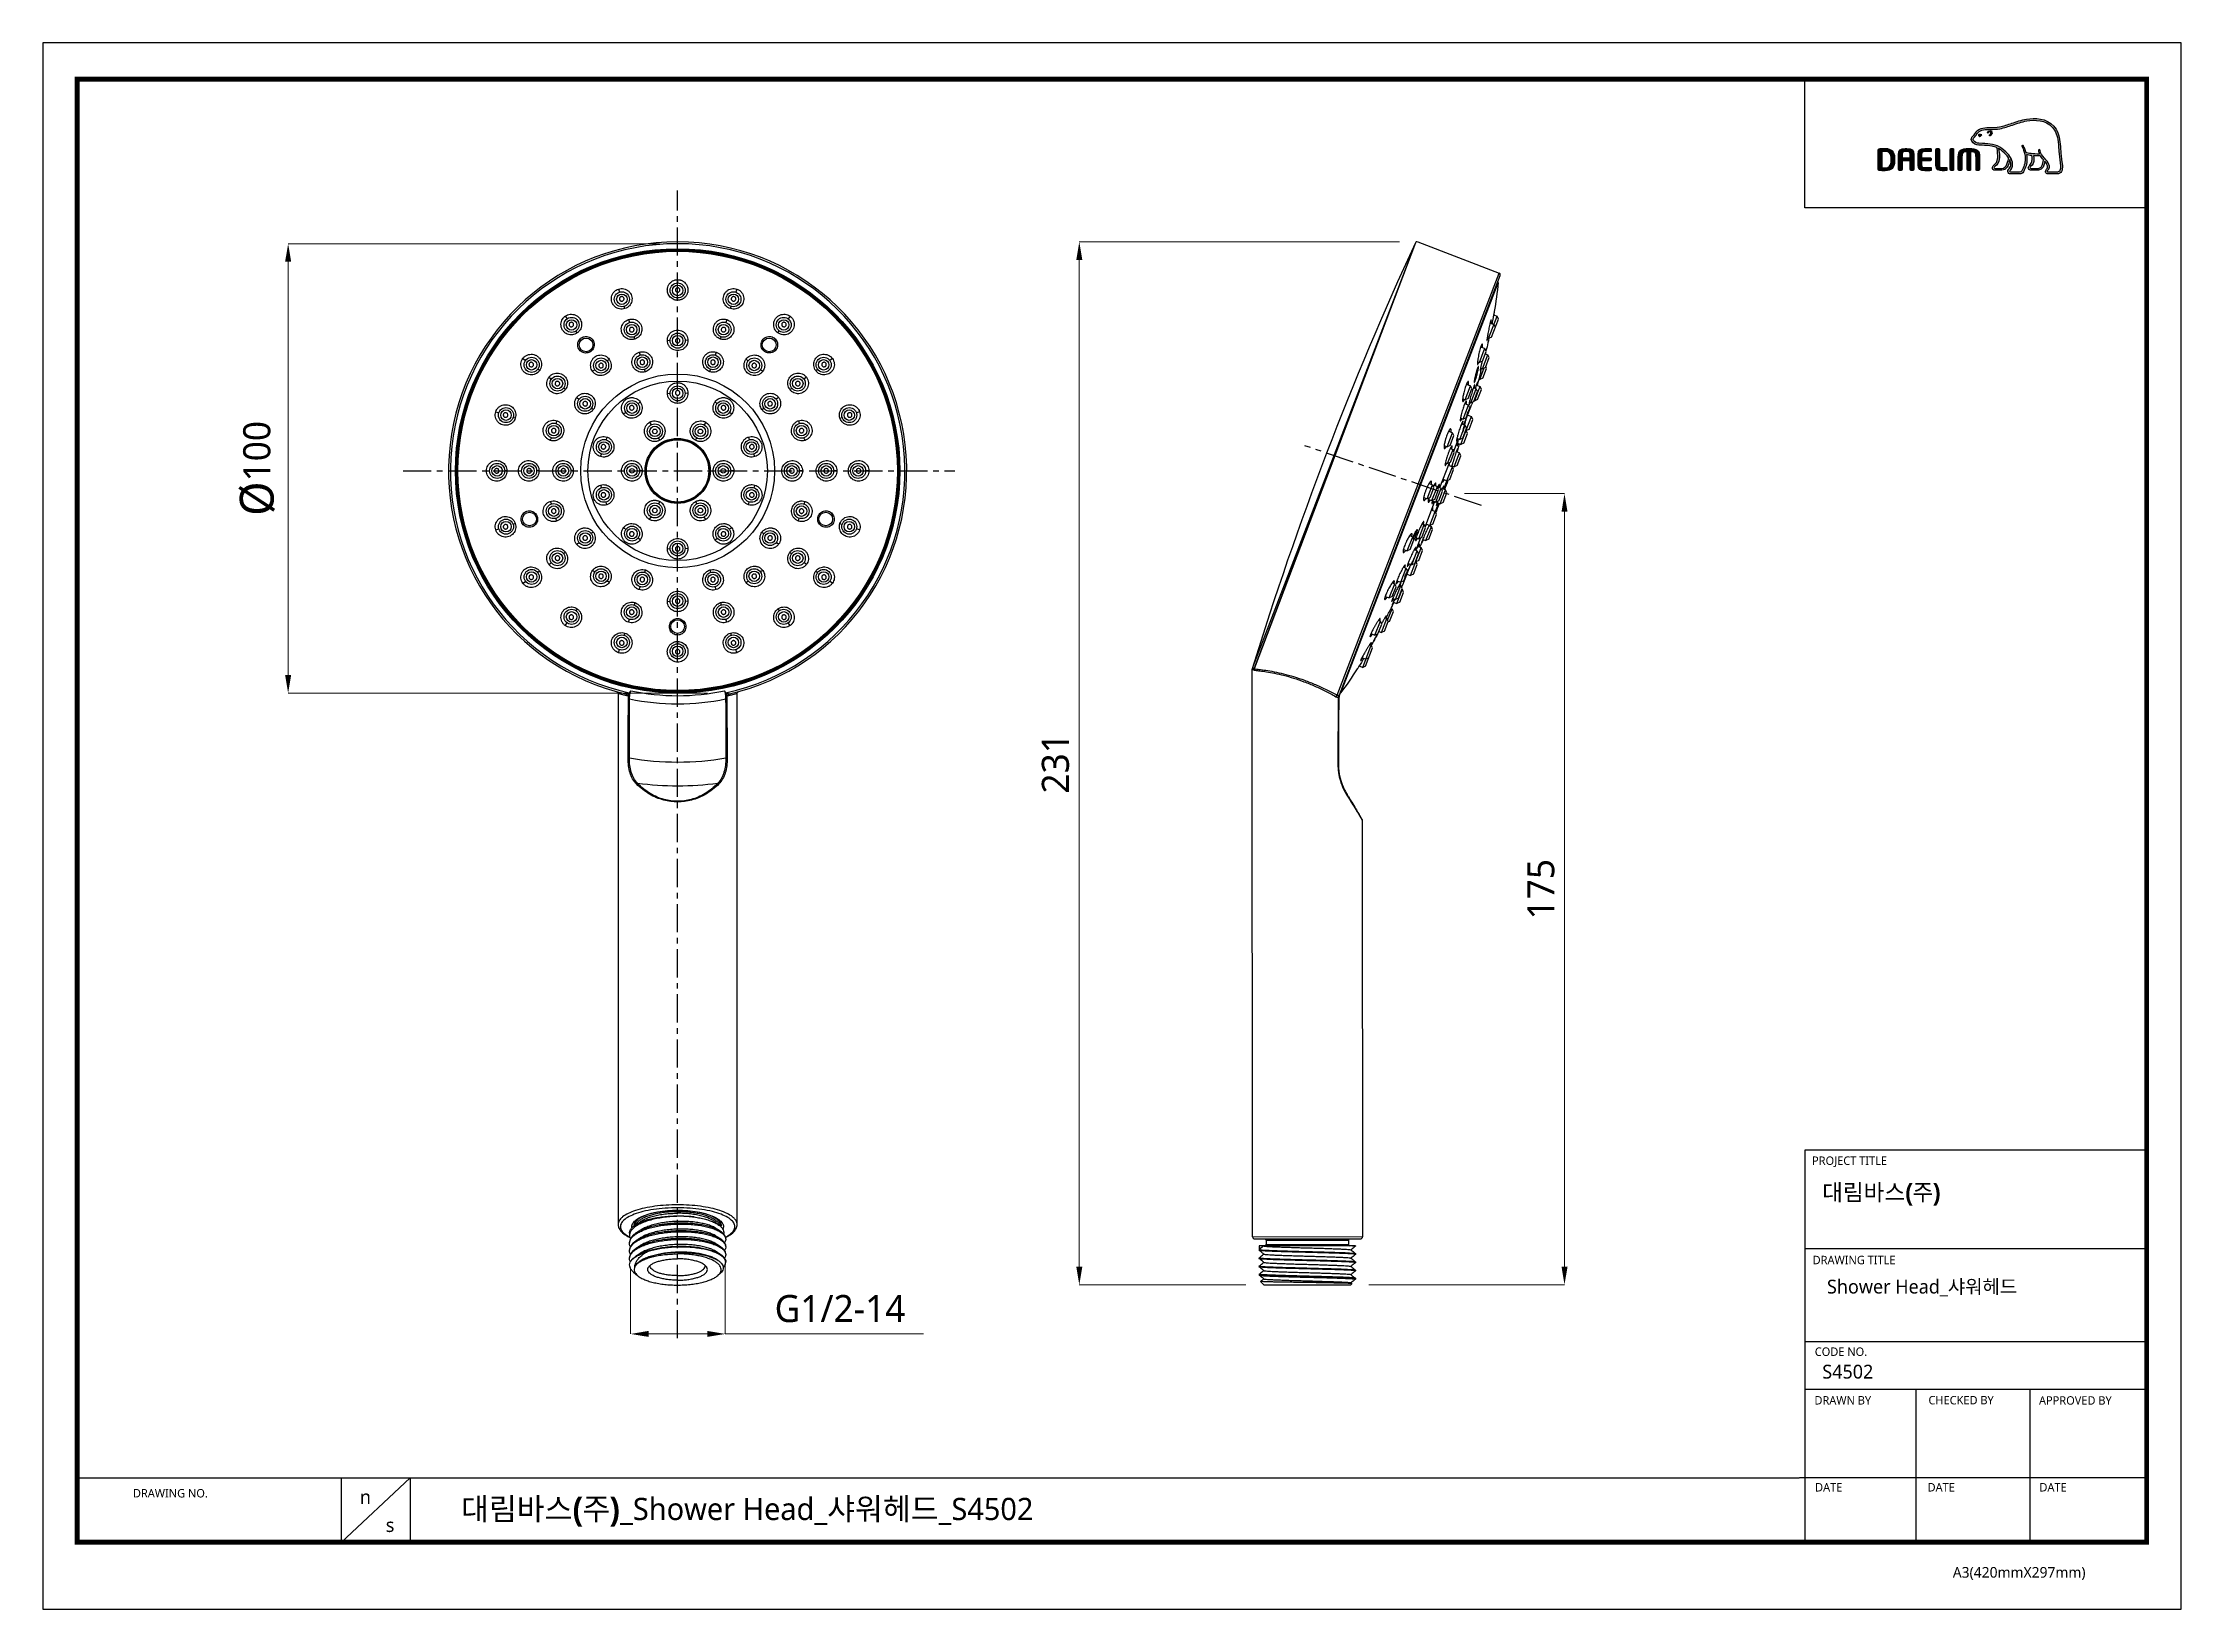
# Model space of a CAD drawing. Extents: x 0 to 1239, y 0 to 509.
# Drawn here: x 0 to 473.9, y 0 to 347.3 of the extents above; entities outside this region: 2.
import ezdxf

# ---------------------------------------------------------------- set-up
doc = ezdxf.new("R2010")
doc.units = 0
doc.header["$LTSCALE"] = 10
doc.header["$MEASUREMENT"] = 0
doc.header["$PDMODE"] = 3
doc.header["$PDSIZE"] = -10
doc.linetypes.add('CENTER', pattern=[2, 1.25, -0.25, 0.25, -0.25])
doc.layers.get('0').update_dxf_attribs({"linetype": 'CONTINUOUS'})
doc.layers.get('DEFPOINTS').update_dxf_attribs({"linetype": 'CONTINUOUS'})
doc.layers.add('CAXA3', color=7, linetype='CONTINUOUS', lineweight=25)
doc.layers.add('치수선', color=7, linetype='CONTINUOUS', lineweight=25)
doc.layers.add('레이어 1', color=7, linetype='CONTINUOUS')
doc.styles.add('Daelim Dimension', font='')
doc.styles.get('Daelim Dimension').set_extended_font_data('NanumGothic')
doc.dimstyles.new('DEFAULT', dxfattribs={"dimscale": 2, "dimtxt": 2, "dimasz": 2, "dimexe": 0, "dimexo": 2, "dimgap": 1, "dimtad": 1, "dimdec": 1, "dimzin": 9, "dimdsep": 46, "dimtxsty": 'Daelim Dimension', "dimcen": 0.5, "dimclrd": 252, "dimclre": 252, "dimclrt": 3, "dimadec": 1, "dimazin": 0, "dimtfac": 1, "dimtdec": 1, "dimtix": 1, "dimtmove": 0, "dimatfit": 3, "dimfxl": 1, "dimtolj": 1, "dimtzin": 1, "dimlwd": 9, "dimlwe": 9, "dimarcsym": 0})
pattern_1 = [(270, (2582.467, 6293.42), (6.985, -1e-15), [5.08, -1.905]), (360, (2582.467, 6293.42), (2e-15, 6.985), [5.08, -1.905])]

msp = doc.modelspace()

# ---------------------------------------------------------------- texts
at = {"color": 5, "ltscale": 40, "style": 'Daelim Dimension'}
for s, height, p in [('PROJECT TITLE', 1.8702, (392.12, 98.5)), ('DRAWING TITLE', 1.8702, (392.24, 76.48)), ('CODE NO.', 1.87, (392.71, 56.16)), ('DRAWN BY', 1.87, (392.64, 45.38)), ('CHECKED BY', 1.87, (417.91, 45.41)), ('APPROVED BY', 1.8702, (442.41, 45.35)), ('DRAWING NO.', 1.8702, (19.98, 24.78)), ('DATE', 1.87, (392.78, 26.1)), ('DATE', 1.87, (417.71, 26.1)), ('DATE', 1.87, (442.5, 26.1)), ('A3(420mmX297mm)', 2.3604, (423.3, 7))]:
    msp.add_text(s, height=height, dxfattribs=at).set_placement(p)
at = {"attachment_point": 1, "style": 'Daelim Dimension'}
for s, insert, char_height, width in [('{\\fPretendard Variable SemiBold|b0|i0|c129|p2;\\C7;대림바스(주)}', (394.35, 94.27), 3.6662, 58.9243), ('S4502', (394.38, 54.2), 3.061, 51.5068), ('n', (70.27, 26.42), 3.06, 4.2714), ('s', (76.02, 20.18), 3.06, 4.2714)]:
    msp.add_mtext(s, dxfattribs=dict(at, insert=insert, char_height=char_height, width=width))
at = {"color": 7, "insert": (394.38, 73.05), "char_height": 3.0606, "width": 51.5068, "attachment_point": 1, "style": 'Daelim Dimension'}
msp.add_mtext(' Shower Head_샤워헤드', dxfattribs=at)
at = {"color": 2, "insert": (92.7, 24.69), "char_height": 4.91882, "width": 217.7355, "attachment_point": 1, "style": 'Daelim Dimension'}
msp.add_mtext('{\\fPretendard Variable SemiBold|b0|i0|c129|p2;대림바스(주)}_Shower Head_{\\fGulim|b0|i0|c129|p50;샤워헤드}_S4502', dxfattribs=at)

# ---------------------------------------------------------------- blocks, each defined once
blk = doc.blocks.new('*D3')
at = {"color": 5, "linetype": 'ByBlock', "lineweight": 9, "ltscale": 0.5, "transparency": 16777216}
for p, q in [((136.7, 302.71), (54.38, 302.71)), ((54.38, 298.71), (54.38, 207.08)), ((147.32, 203.08), (54.38, 203.08))]:
    blk.add_line(p, q, dxfattribs=at)
at = {"color": 5, "ltscale": 0.5, "transparency": 16777216}
for points in [[(53.71, 298.71), (55.05, 298.71), (54.38, 302.71)], [(53.71, 207.08), (55.05, 207.08), (54.38, 203.08)]]:
    blk.add_solid(points, dxfattribs=at)
at = {"layer": 'DEFPOINTS', "color": 0, "ltscale": 0.5, "transparency": 16777216}
for p in [(140.7, 302.71), (54.38, 203.08), (151.32, 203.08)]:
    blk.add_point(p, dxfattribs=at)
at = {"color": 7, "ltscale": 0.5, "transparency": 16777216, "insert": (47.59, 252.9), "char_height": 6, "attachment_point": 5, "rotation": 90, "style": 'Daelim Dimension'}
blk.add_mtext('\\A1;{\\H1.25x;\\C256;Ø}100', dxfattribs=at)
blk = doc.blocks.new('*D4')
at = {"color": 5, "linetype": 'ByBlock', "lineweight": 9, "ltscale": 0.5, "transparency": 16777216}
for p, q in [((151.26, 76.89), (151.26, 61.03)), ((130.28, 75.78), (130.28, 61.03)), ((134.28, 61.03), (147.26, 61.03)), ((151.26, 61.03), (195.21, 61.03))]:
    blk.add_line(p, q, dxfattribs=at)
at = {"color": 5, "ltscale": 0.5, "transparency": 16777216}
for points in [[(134.28, 61.7), (134.28, 60.37), (130.28, 61.03)], [(147.26, 61.7), (147.26, 60.37), (151.26, 61.03)]]:
    blk.add_solid(points, dxfattribs=at)
at = {"layer": 'DEFPOINTS', "color": 0, "ltscale": 0.5, "transparency": 16777216}
for p in [(151.26, 80.89), (130.28, 79.78), (151.26, 61.03)]:
    blk.add_point(p, dxfattribs=at)
at = {"color": 2, "ltscale": 0.5, "transparency": 16777216, "insert": (176.69, 66.62), "char_height": 6, "attachment_point": 5, "style": 'Daelim Dimension'}
blk.add_mtext('\\A1;G1/2-14', dxfattribs=at)
blk = doc.blocks.new('*D5')
at = {"color": 5, "linetype": 'ByBlock', "lineweight": 9, "ltscale": 0.5, "transparency": 16777216}
for p, q in [((300.71, 303.12), (229.72, 303.12)), ((229.72, 299.12), (229.72, 75.93)), ((266.61, 71.93), (229.72, 71.93))]:
    blk.add_line(p, q, dxfattribs=at)
at = {"color": 5, "ltscale": 0.5, "transparency": 16777216}
for points in [[(229.05, 299.12), (230.39, 299.12), (229.72, 303.12)], [(229.05, 75.93), (230.39, 75.93), (229.72, 71.93)]]:
    blk.add_solid(points, dxfattribs=at)
at = {"layer": 'DEFPOINTS', "color": 0, "ltscale": 0.5, "transparency": 16777216}
for p in [(304.71, 303.12), (229.72, 71.93), (270.61, 71.93)]:
    blk.add_point(p, dxfattribs=at)
at = {"color": 7, "ltscale": 0.5, "transparency": 16777216, "insert": (224.45, 187.52), "char_height": 6, "attachment_point": 5, "rotation": 90, "style": 'Daelim Dimension'}
blk.add_mtext('\\A1;231', dxfattribs=at)
blk = doc.blocks.new('*D6')
at = {"color": 5, "linetype": 'ByBlock', "lineweight": 9, "ltscale": 0.5, "transparency": 16777216}
for p, q in [((315.07, 247.3), (337.25, 247.3)), ((337.25, 243.3), (337.25, 75.94)), ((293.9, 71.94), (337.25, 71.94))]:
    blk.add_line(p, q, dxfattribs=at)
at = {"color": 5, "ltscale": 0.5, "transparency": 16777216}
for points in [[(336.59, 243.3), (337.92, 243.3), (337.25, 247.3)], [(336.59, 75.94), (337.92, 75.94), (337.25, 71.94)]]:
    blk.add_solid(points, dxfattribs=at)
at = {"layer": 'DEFPOINTS', "color": 0, "ltscale": 0.5, "transparency": 16777216}
for p in [(311.07, 247.3), (289.9, 71.94), (337.25, 71.94)]:
    blk.add_point(p, dxfattribs=at)
at = {"color": 7, "ltscale": 0.5, "transparency": 16777216, "insert": (332.02, 159.62), "char_height": 6, "attachment_point": 5, "rotation": 90, "style": 'Daelim Dimension'}
blk.add_mtext('\\A1;175', dxfattribs=at)

# ---------------------------------------------------------------- dimensions: what is measured, and where the dimension line sits
at = {"ltscale": 0.5}
dim = msp.add_linear_dim(base=(54.38, 203.08), p1=(140.7, 302.71), p2=(151.32, 203.08), angle=90, text='{\\H1.25x;\\C256;Ø}<>', dimstyle='DEFAULT', override={"dimtxt": 3, "dimdec": 0, "dimclrd": 5, "dimclre": 5, "dimclrt": 7, "dimfxl": 1.25, "dimarcsym": 1}, dxfattribs=at)
dim.commit()
dim.dimension.update_dxf_attribs({"geometry": '*D3', "text_midpoint": (47.59, 252.9)})
for base, p1, p2, picture, middle in [((229.72, 71.93), (304.71, 303.12), (270.61, 71.93), '*D5', (224.45, 187.52)), ((337.25, 71.94), (311.07, 247.3), (289.9, 71.94), '*D6', (332.02, 159.62))]:
    dim = msp.add_linear_dim(base=base, p1=p1, p2=p2, angle=90, dimstyle='DEFAULT', override={"dimtxt": 3, "dimdec": 0, "dimclrd": 5, "dimclre": 5, "dimclrt": 7, "dimfxl": 1.25, "dimarcsym": 1}, dxfattribs=at)
    dim.commit()
    dim.dimension.update_dxf_attribs({"geometry": picture, "text_midpoint": middle})
dim = msp.add_linear_dim(base=(151.26, 61.03), p1=(130.28, 79.78), p2=(151.26, 80.89), text='G1/2-14', dimstyle='DEFAULT', override={"dimtxt": 3, "dimclrd": 5, "dimclre": 5, "dimclrt": 2, "dimfxl": 1.25, "dimarcsym": 1}, dxfattribs=at)
dim.commit()
dim.dimension.update_dxf_attribs({"geometry": '*D4', "text_midpoint": (176.69, 61.03), "dimtype": 160})

# ---------------------------------------------------------------- hatches: boundary and pattern name
at = {"layer": '레이어 1'}
h = msp.add_hatch(color=5, dxfattribs=at)
h.dxf.hatch_style = 1
edge = h.paths.add_edge_path(flags=16)
edge.add_spline(control_points=[(446.94, 318.81), (446.74, 318.59), (446.49, 318.58), (446.48, 318.58), (446.48, 318.58), (444.48, 318.58), (444.48, 318.58), (444.41, 318.58), (444.35, 318.6), (444.32, 318.64), (444.29, 318.67), (444.27, 318.71), (444.27, 318.77), (444.27, 318.88), (444.36, 318.99), (444.44, 319.09), (444.52, 319.2), (444.6, 319.3), (444.64, 319.42), (444.75, 319.71), (444.74, 320.03), (444.61, 320.3), (444.38, 320.8), (444.03, 321.2), (443.69, 321.58), (443.69, 321.58), (443.57, 321.7), (443.57, 321.71), (443.13, 322.2), (442.67, 322.7), (442.64, 323.39), (442.63, 323.53), (442.57, 323.61), (442.48, 323.61), (442.48, 323.61), (442.35, 323.55), (442.35, 323.55), (442.31, 323.51), (442.29, 323.45), (442.29, 323.39), (442.29, 323.39), (442.29, 323.36), (442.29, 323.36), (442.31, 323.11), (442.37, 322.87), (442.48, 322.61), (442.48, 322.61), (442.49, 322.59), (442.49, 322.59), (442.49, 322.59), (442.46, 322.59), (442.46, 322.59), (441.18, 322.54), (439.92, 322.78), (439.55, 322.87), (439.32, 323.79), (438.95, 324.39), (438.94, 324.42), (438.91, 324.47), (438.86, 324.5), (438.82, 324.52), (438.82, 324.52), (438.71, 324.5), (438.7, 324.5), (438.69, 324.49), (438.67, 324.46), (438.63, 324.4), (438.63, 324.4), (438.62, 324.36), (438.62, 324.36), (438.62, 324.36), (438.65, 324.24), (438.65, 324.24), (438.68, 324.19), (439.34, 323.04), (439.34, 321.51), (439.34, 320.57), (439.09, 319.68), (438.6, 318.86), (438.49, 318.67), (438.33, 318.58), (438.11, 318.58), (438.11, 318.58), (436.14, 318.58), (436.14, 318.58), (436.07, 318.58), (435.93, 318.63), (435.93, 318.77), (435.93, 318.85), (436.01, 318.98), (436.13, 319.12), (436.95, 320.03), (436.48, 321.46), (435.69, 322.4), (434.93, 323.3), (433.69, 324.45), (432.09, 324.73), (431.53, 324.83), (430.6, 324.88), (429.85, 324.93), (429.85, 324.93), (429.1, 324.97), (429.1, 324.97), (428.71, 325), (428.06, 325.24), (427.87, 325.61), (427.79, 325.76), (427.8, 325.92), (427.9, 326.1), (427.96, 326.21), (428.05, 326.3), (428.17, 326.41), (428.29, 326.54), (428.42, 326.67), (428.52, 326.84), (428.52, 326.84), (428.55, 326.89), (428.55, 326.89), (428.93, 327.62), (429.71, 328.01), (430.88, 328.04), (430.88, 328.04), (431.53, 328.04), (431.53, 328.04), (432.26, 328.05), (433.08, 328.05), (433.75, 328.2), (434.69, 328.4), (435.64, 328.72), (436.48, 329.01), (436.48, 329.01), (436.51, 329.02), (436.51, 329.02), (437.54, 329.37), (438.61, 329.74), (439.71, 329.92), (441.46, 330.21), (443.86, 330.2), (445.38, 328.5), (446.07, 327.71), (446.51, 326.63), (446.65, 325.28), (446.65, 325.28), (446.65, 325.29), (446.64, 325.29), (446.66, 325.27), (446.67, 325.11), (446.73, 324.26), (446.75, 323.84), (446.77, 323.42), (446.87, 322.63), (446.87, 322.63), (447.18, 319.98), (447.18, 319.98), (447.18, 319.98), (447.2, 319.66), (447.2, 319.66), (447.2, 319.28), (447.11, 318.99), (446.94, 318.81)], knot_values=[0, 0, 0, 0, 1, 1, 1, 2, 2, 2, 3, 3, 3, 4, 4, 4, 5, 5, 5, 6, 6, 6, 7, 7, 7, 8, 8, 8, 9, 9, 9, 10, 10, 10, 11, 11, 11, 12, 12, 12, 13, 13, 13, 14, 14, 14, 15, 15, 15, 16, 16, 16, 17, 17, 17, 18, 18, 18, 19, 19, 19, 20, 20, 20, 21, 21, 21, 22, 22, 22, 23, 23, 23, 24, 24, 24, 25, 25, 25, 26, 26, 26, 27, 27, 27, 28, 28, 28, 29, 29, 29, 30, 30, 30, 31, 31, 31, 32, 32, 32, 33, 33, 33, 34, 34, 34, 35, 35, 35, 36, 36, 36, 37, 37, 37, 38, 38, 38, 39, 39, 39, 40, 40, 40, 41, 41, 41, 42, 42, 42, 43, 43, 43, 44, 44, 44, 45, 45, 45, 46, 46, 46, 47, 47, 47, 48, 48, 48, 49, 49, 49, 50, 50, 50, 51, 51, 51, 52, 52, 52, 53, 53, 53, 53], degree=3, periodic=0)
edge = h.paths.add_edge_path(flags=16)
edge.add_spline(control_points=[(442.32, 319.38), (442.32, 319.38), (440.69, 319.38), (440.69, 319.38), (440.57, 319.38), (440.48, 319.47), (440.48, 319.6), (440.48, 319.68), (440.55, 319.79), (440.62, 319.87), (440.95, 320.18), (441.29, 320.62), (441.29, 321.45), (441.29, 321.45), (441.27, 321.83), (441.27, 321.83), (441.27, 321.83), (441.21, 322.19), (441.21, 322.19), (441.21, 322.19), (441.21, 322.22), (441.21, 322.22), (441.21, 322.22), (441.23, 322.22), (441.23, 322.22), (441.53, 322.19), (442.13, 322.16), (442.69, 322.19), (442.83, 321.96), (443.07, 321.67), (443.4, 321.28), (443.39, 321.08), (443.23, 319.38), (442.32, 319.38)], knot_values=[0, 0, 0, 0, 1, 1, 1, 2, 2, 2, 3, 3, 3, 4, 4, 4, 5, 5, 5, 6, 6, 6, 7, 7, 7, 8, 8, 8, 9, 9, 9, 10, 10, 10, 11, 11, 11, 11], degree=3, periodic=0)
edge = h.paths.add_edge_path(flags=16)
edge.add_spline(control_points=[(434.14, 319.38), (434.14, 319.38), (432.71, 319.38), (432.71, 319.38), (432.61, 319.38), (432.49, 319.47), (432.49, 319.6), (432.49, 319.68), (432.56, 319.77), (432.68, 319.87), (433.04, 320.16), (433.59, 320.6), (433.65, 321.8), (433.65, 321.8), (433.66, 322.13), (433.66, 322.13), (433.66, 322.64), (433.54, 323.26), (433.43, 323.81), (433.43, 323.81), (433.41, 323.87), (433.41, 323.87), (433.41, 323.87), (433.46, 323.83), (433.46, 323.83), (433.67, 323.7), (434.84, 322.91), (435.67, 321.74), (435.6, 321.19), (435.29, 319.38), (434.14, 319.38)], knot_values=[0, 0, 0, 0, 1, 1, 1, 2, 2, 2, 3, 3, 3, 4, 4, 4, 5, 5, 5, 6, 6, 6, 7, 7, 7, 8, 8, 8, 9, 9, 9, 10, 10, 10, 10], degree=3, periodic=0)
edge = h.paths.add_edge_path()
edge.add_spline(control_points=[(447.58, 320.02), (447.58, 320.03), (447.28, 322.68), (447.28, 322.68), (447.17, 323.48), (447.15, 323.9), (447.14, 324.27), (447.14, 324.27), (447.06, 325.32), (447.06, 325.32), (446.9, 326.76), (446.44, 327.92), (445.68, 328.77), (444.04, 330.6), (441.49, 330.62), (439.64, 330.32), (438.5, 330.13), (437.41, 329.76), (436.36, 329.4), (436.36, 329.4), (436.33, 329.39), (436.33, 329.39), (435.51, 329.11), (434.58, 328.79), (433.66, 328.59), (433.03, 328.46), (432.25, 328.45), (431.55, 328.45), (431.55, 328.45), (430.86, 328.44), (430.86, 328.44), (429.54, 328.41), (428.64, 327.95), (428.19, 327.08), (428.19, 327.08), (428.17, 327.04), (428.17, 327.04), (428.09, 326.91), (427.98, 326.8), (427.88, 326.7), (427.77, 326.59), (427.64, 326.46), (427.55, 326.3), (427.45, 326.14), (427.41, 325.98), (427.41, 325.82), (427.41, 325.68), (427.44, 325.55), (427.51, 325.42), (427.79, 324.89), (428.59, 324.6), (429.07, 324.57), (429.07, 324.57), (429.77, 324.53), (429.79, 324.53), (430.5, 324.49), (431.46, 324.43), (432.02, 324.33), (432.35, 324.27), (432.73, 324.15), (433.07, 323.99), (433.1, 323.9), (433.27, 323.11), (433.27, 322.13), (433.27, 322.13), (433.27, 321.82), (433.27, 321.82), (433.21, 320.79), (432.76, 320.43), (432.44, 320.16), (432.4, 320.14), (432.11, 319.89), (432.09, 319.6), (432.07, 319.43), (432.12, 319.28), (432.22, 319.17), (432.33, 319.06), (432.5, 319), (432.71, 319), (432.71, 319), (434.14, 319), (434.14, 319), (435.21, 319), (435.74, 320.15), (435.91, 321.23), (435.91, 321.23), (435.91, 321.38), (435.91, 321.38), (435.91, 321.38), (435.95, 321.31), (435.95, 321.31), (436.09, 321), (436.17, 320.63), (436.17, 320.36), (436.17, 319.97), (436.05, 319.64), (435.83, 319.38), (435.77, 319.33), (435.48, 319.03), (435.48, 318.73), (435.48, 318.73), (435.49, 318.69), (435.49, 318.69), (435.53, 318.34), (435.81, 318.18), (436.07, 318.18), (436.07, 318.18), (438.11, 318.18), (438.11, 318.18), (438.47, 318.18), (438.76, 318.34), (438.95, 318.66), (439.47, 319.52), (439.73, 320.45), (439.73, 321.43), (439.73, 321.73), (439.7, 322.06), (439.65, 322.4), (439.65, 322.4), (439.64, 322.43), (439.64, 322.43), (439.64, 322.43), (439.67, 322.42), (439.67, 322.42), (439.91, 322.37), (440.31, 322.31), (440.79, 322.25), (440.79, 322.25), (440.81, 322.25), (440.81, 322.25), (440.81, 322.25), (440.87, 321.88), (440.87, 321.88), (440.87, 321.88), (440.89, 321.79), (440.89, 321.79), (440.89, 321.79), (440.91, 321.46), (440.91, 321.46), (440.91, 320.67), (440.55, 320.32), (440.35, 320.14), (440.35, 320.14), (440.08, 319.86), (440.05, 319.62), (440.05, 319.62), (440.04, 319.54), (440.04, 319.54), (440.04, 319.47), (440.06, 319.32), (440.2, 319.18), (440.31, 319.06), (440.5, 319), (440.74, 319), (440.74, 319), (442.32, 319), (442.32, 319), (443.28, 319), (443.57, 320.22), (443.69, 320.9), (443.69, 320.9), (443.7, 320.98), (443.7, 320.98), (443.7, 320.98), (443.73, 320.92), (443.73, 320.92), (443.96, 320.64), (444.15, 320.33), (444.24, 320.13), (444.29, 320.03), (444.32, 319.91), (444.32, 319.8), (444.32, 319.8), (444.28, 319.57), (444.28, 319.57), (444.25, 319.45), (444.16, 319.33), (444.08, 319.22), (443.96, 319.06), (443.83, 318.9), (443.83, 318.7), (443.83, 318.7), (443.84, 318.59), (443.84, 318.59), (443.9, 318.33), (444.12, 318.18), (444.45, 318.18), (444.45, 318.18), (446.48, 318.18), (446.48, 318.18), (446.53, 318.18), (446.92, 318.19), (447.24, 318.53), (447.48, 318.8), (447.6, 319.17), (447.6, 319.66), (447.6, 319.66), (447.58, 320.02), (447.58, 320.02)], knot_values=[0, 0, 0, 0, 1, 1, 1, 2, 2, 2, 3, 3, 3, 4, 4, 4, 5, 5, 5, 6, 6, 6, 7, 7, 7, 8, 8, 8, 9, 9, 9, 10, 10, 10, 11, 11, 11, 12, 12, 12, 13, 13, 13, 14, 14, 14, 15, 15, 15, 16, 16, 16, 17, 17, 17, 18, 18, 18, 19, 19, 19, 20, 20, 20, 21, 21, 21, 22, 22, 22, 23, 23, 23, 24, 24, 24, 25, 25, 25, 26, 26, 26, 27, 27, 27, 28, 28, 28, 29, 29, 29, 30, 30, 30, 31, 31, 31, 32, 32, 32, 33, 33, 33, 34, 34, 34, 35, 35, 35, 36, 36, 36, 37, 37, 37, 38, 38, 38, 39, 39, 39, 40, 40, 40, 41, 41, 41, 42, 42, 42, 43, 43, 43, 44, 44, 44, 45, 45, 45, 46, 46, 46, 47, 47, 47, 48, 48, 48, 49, 49, 49, 50, 50, 50, 51, 51, 51, 52, 52, 52, 53, 53, 53, 54, 54, 54, 55, 55, 55, 56, 56, 56, 57, 57, 57, 58, 58, 58, 59, 59, 59, 60, 60, 60, 61, 61, 61, 62, 62, 62, 63, 63, 63, 64, 64, 64, 65, 65, 65, 66, 66, 66, 66], degree=3, periodic=0)
edge = h.paths.add_edge_path(flags=0)
edge.add_spline(control_points=[(429.04, 326.89), (429.04, 326.89), (429.33, 327.03), (429.7, 326.88), (429.7, 326.88), (429.74, 326.86), (429.68, 326.78), (429.51, 326.54), (429.33, 326.49), (429.33, 326.49), (429.33, 326.49), (429.2, 326.44), (429.13, 326.53), (428.99, 326.7), (428.98, 326.8), (428.98, 326.8), (428.98, 326.8), (428.97, 326.87), (429.04, 326.89)], knot_values=[0, 0, 0, 0, 1, 1, 1, 2, 2, 2, 3, 3, 3, 4, 4, 4, 5, 5, 5, 6, 6, 6, 6], degree=3, periodic=0)
edge = h.paths.add_edge_path(flags=0)
edge.add_spline(control_points=[(430.99, 327.44), (430.94, 327.39), (430.94, 327.31), (430.99, 327.26), (431.03, 327.22), (431.11, 327.23), (431.16, 327.28), (431.18, 327.31), (431.42, 327.6), (431.63, 327.45), (431.71, 327.39), (431.74, 327.31), (431.73, 327.21), (431.71, 327.05), (431.57, 326.87), (431.47, 326.81), (431.42, 326.77), (431.38, 326.7), (431.41, 326.64), (431.44, 326.59), (431.51, 326.57), (431.57, 326.6), (431.74, 326.68), (431.96, 326.96), (432, 327.22), (432.02, 327.4), (431.93, 327.55), (431.79, 327.65), (431.47, 327.87), (431.12, 327.58), (430.99, 327.44)], knot_values=[0, 0, 0, 0, 1, 1, 1, 2, 2, 2, 3, 3, 3, 4, 4, 4, 5, 5, 5, 6, 6, 6, 7, 7, 7, 8, 8, 8, 9, 9, 9, 10, 10, 10, 10], degree=3, periodic=0)
edge = h.paths.add_edge_path(flags=0)
edge.add_spline(control_points=[(430.95, 327.22), (430.95, 327.22), (430.95, 327.22), (430.95, 327.22), (430.95, 327.22), (430.95, 327.22), (430.95, 327.22)], knot_values=[0, 0, 0, 0, 1, 1, 1, 2, 2, 2, 2], degree=3, periodic=0)
h = msp.add_hatch(color=5, dxfattribs=at)
h.dxf.hatch_style = 2
edge = h.paths.add_edge_path()
edge.add_spline(control_points=[(429.04, 326.89), (429.04, 326.89), (429.33, 327.03), (429.7, 326.88), (429.7, 326.88), (429.74, 326.86), (429.68, 326.78), (429.51, 326.54), (429.33, 326.49), (429.33, 326.49), (429.33, 326.49), (429.2, 326.44), (429.13, 326.53), (428.99, 326.7), (428.98, 326.8), (428.98, 326.8), (428.98, 326.8), (428.97, 326.87), (429.04, 326.89)], knot_values=[0, 0, 0, 0, 1, 1, 1, 2, 2, 2, 3, 3, 3, 4, 4, 4, 5, 5, 5, 6, 6, 6, 6], degree=3, periodic=0)
h = msp.add_hatch(color=5, dxfattribs=at)
h.dxf.hatch_style = 2
edge = h.paths.add_edge_path()
edge.add_spline(control_points=[(430.99, 327.44), (430.94, 327.39), (430.94, 327.31), (430.99, 327.26), (431.03, 327.22), (431.11, 327.23), (431.16, 327.28), (431.18, 327.31), (431.42, 327.6), (431.63, 327.45), (431.71, 327.39), (431.74, 327.31), (431.73, 327.21), (431.71, 327.05), (431.57, 326.87), (431.47, 326.81), (431.42, 326.77), (431.38, 326.7), (431.41, 326.64), (431.44, 326.59), (431.51, 326.57), (431.57, 326.6), (431.74, 326.68), (431.96, 326.96), (432, 327.22), (432.02, 327.4), (431.93, 327.55), (431.79, 327.65), (431.47, 327.87), (431.12, 327.58), (430.99, 327.44)], knot_values=[0, 0, 0, 0, 1, 1, 1, 2, 2, 2, 3, 3, 3, 4, 4, 4, 5, 5, 5, 6, 6, 6, 7, 7, 7, 8, 8, 8, 9, 9, 9, 10, 10, 10, 10], degree=3, periodic=0)
h = msp.add_hatch(color=5, dxfattribs=at)
h.dxf.hatch_style = 2
edge = h.paths.add_edge_path()
edge.add_spline(control_points=[(409.62, 320.93), (409.62, 320), (409.19, 319.55), (408.32, 319.55), (408.32, 319.55), (407.73, 319.56), (407.57, 319.56), (407.57, 319.56), (407.57, 323.12), (407.57, 323.12), (407.88, 323.15), (408.32, 323.16), (408.32, 323.16), (409.22, 323.16), (409.62, 322.73), (409.62, 321.78), (409.62, 321.78), (409.62, 320.93), (409.62, 320.93)], knot_values=[0, 0, 0, 0, 1, 1, 1, 2, 2, 2, 3, 3, 3, 4, 4, 4, 5, 5, 5, 6, 6, 6, 6], degree=3, periodic=0)
edge = h.paths.add_edge_path()
edge.add_spline(control_points=[(408.32, 323.83), (407.84, 323.83), (407.21, 323.8), (407.01, 323.76), (406.88, 323.74), (406.79, 323.65), (406.79, 323.52), (406.79, 323.52), (406.79, 319.19), (406.79, 319.19), (406.79, 319.06), (406.88, 318.96), (407.01, 318.94), (407.21, 318.91), (407.83, 318.88), (408.32, 318.88), (409.67, 318.88), (410.39, 319.59), (410.39, 320.93), (410.39, 320.93), (410.39, 321.78), (410.39, 321.78), (410.39, 323.12), (409.67, 323.83), (408.32, 323.83)], knot_values=[0, 0, 0, 0, 1, 1, 1, 2, 2, 2, 3, 3, 3, 4, 4, 4, 5, 5, 5, 6, 6, 6, 7, 7, 7, 8, 8, 8, 8], degree=3, periodic=0)
h = msp.add_hatch(color=5, dxfattribs=at)
h.dxf.hatch_style = 2
edge = h.paths.add_edge_path()
edge.add_spline(control_points=[(413.87, 321.78), (413.87, 321.78), (412.05, 321.78), (412.05, 321.78), (412.05, 321.85), (412.05, 322.43), (412.05, 322.43), (412.05, 323.04), (412.23, 323.15), (412.77, 323.15), (412.77, 323.15), (413.15, 323.15), (413.15, 323.15), (413.69, 323.15), (413.87, 323.04), (413.87, 322.43), (413.87, 322.43), (413.87, 321.85), (413.87, 321.78)], knot_values=[0, 0, 0, 0, 1, 1, 1, 2, 2, 2, 3, 3, 3, 4, 4, 4, 5, 5, 5, 6, 6, 6, 6], degree=3, periodic=0)
edge = h.paths.add_edge_path()
edge.add_spline(control_points=[(413.15, 323.83), (413.15, 323.83), (412.77, 323.83), (412.77, 323.83), (411.74, 323.83), (411.28, 323.4), (411.28, 322.43), (411.28, 322.43), (411.28, 319.14), (411.28, 319.14), (411.28, 319.02), (411.38, 318.93), (411.49, 318.93), (411.49, 318.93), (411.85, 318.93), (411.85, 318.93), (411.97, 318.93), (412.05, 319.03), (412.05, 319.14), (412.05, 319.14), (412.05, 321.03), (412.05, 321.11), (412.05, 321.11), (413.87, 321.11), (413.87, 321.11), (413.87, 321.03), (413.87, 319.14), (413.87, 319.14), (413.87, 319.02), (413.97, 318.93), (414.08, 318.93), (414.08, 318.93), (414.44, 318.93), (414.44, 318.93), (414.56, 318.93), (414.65, 319.04), (414.65, 319.14), (414.65, 319.14), (414.65, 322.43), (414.65, 322.43), (414.65, 323.4), (414.18, 323.83), (413.15, 323.83)], knot_values=[0, 0, 0, 0, 1, 1, 1, 2, 2, 2, 3, 3, 3, 4, 4, 4, 5, 5, 5, 6, 6, 6, 7, 7, 7, 8, 8, 8, 9, 9, 9, 10, 10, 10, 11, 11, 11, 12, 12, 12, 13, 13, 13, 14, 14, 14, 14], degree=3, periodic=0)
h = msp.add_hatch(color=5, dxfattribs=at)
h.dxf.hatch_style = 2
edge = h.paths.add_edge_path()
edge.add_spline(control_points=[(415.63, 322.57), (415.63, 322.57), (415.63, 320.14), (415.63, 320.14), (415.63, 319.29), (416.11, 318.88), (417.11, 318.88), (417.55, 318.88), (418.15, 318.89), (418.39, 318.91), (418.38, 318.91), (418.5, 318.92), (418.5, 318.92), (418.5, 318.92), (418.54, 318.93), (418.54, 318.93), (418.54, 318.93), (418.54, 319.58), (418.54, 319.58), (418.54, 319.58), (417.11, 319.58), (417.11, 319.58), (416.4, 319.58), (416.4, 319.78), (416.4, 320.14), (416.4, 320.14), (416.4, 321.04), (416.4, 321.11), (416.47, 321.11), (418.31, 321.11), (418.31, 321.11), (418.43, 321.11), (418.53, 321.21), (418.53, 321.32), (418.53, 321.32), (418.53, 321.57), (418.53, 321.57), (418.53, 321.68), (418.43, 321.78), (418.31, 321.78), (418.31, 321.78), (416.47, 321.78), (416.4, 321.78), (416.4, 321.85), (416.4, 322.57), (416.4, 322.57), (416.4, 322.93), (416.4, 323.13), (417.11, 323.13), (417.11, 323.13), (418.54, 323.13), (418.54, 323.13), (418.54, 323.13), (418.54, 323.77), (418.54, 323.77), (418.54, 323.77), (418.39, 323.79), (418.39, 323.79), (418.11, 323.81), (417.46, 323.83), (417.11, 323.83), (416.11, 323.83), (415.63, 323.42), (415.63, 322.57)], knot_values=[0, 0, 0, 0, 1, 1, 1, 2, 2, 2, 3, 3, 3, 4, 4, 4, 5, 5, 5, 6, 6, 6, 7, 7, 7, 8, 8, 8, 9, 9, 9, 10, 10, 10, 11, 11, 11, 12, 12, 12, 13, 13, 13, 14, 14, 14, 15, 15, 15, 16, 16, 16, 17, 17, 17, 18, 18, 18, 19, 19, 19, 20, 20, 20, 21, 21, 21, 21], degree=3, periodic=0)
h = msp.add_hatch(color=5, dxfattribs=at)
h.dxf.hatch_style = 2
edge = h.paths.add_edge_path()
edge.add_spline(control_points=[(419.77, 323.78), (419.65, 323.78), (419.55, 323.68), (419.55, 323.57), (419.55, 323.57), (419.55, 320.14), (419.55, 320.14), (419.55, 319.03), (420.32, 318.88), (420.98, 318.88), (421.47, 318.88), (421.59, 318.9), (421.74, 318.93), (421.74, 318.93), (421.82, 318.94), (421.82, 318.94), (421.82, 318.94), (421.93, 318.95), (421.93, 318.95), (421.93, 318.95), (421.96, 318.96), (421.96, 318.96), (421.96, 318.96), (421.96, 319.58), (421.96, 319.58), (421.96, 319.58), (420.99, 319.58), (420.99, 319.58), (420.33, 319.58), (420.33, 319.83), (420.33, 320.07), (420.33, 320.07), (420.33, 323.57), (420.33, 323.57), (420.33, 323.68), (420.23, 323.78), (420.11, 323.78), (420.11, 323.78), (419.77, 323.78), (419.77, 323.78)], knot_values=[0, 0, 0, 0, 1, 1, 1, 2, 2, 2, 3, 3, 3, 4, 4, 4, 5, 5, 5, 6, 6, 6, 7, 7, 7, 8, 8, 8, 9, 9, 9, 10, 10, 10, 11, 11, 11, 12, 12, 12, 13, 13, 13, 13], degree=3, periodic=0)
h = msp.add_hatch(color=5, dxfattribs=at)
h.dxf.hatch_style = 2
edge = h.paths.add_edge_path()
edge.add_spline(control_points=[(422.92, 323.78), (422.79, 323.78), (422.72, 323.68), (422.72, 323.57), (422.72, 323.57), (422.72, 319.14), (422.72, 319.14), (422.72, 319.02), (422.81, 318.93), (422.92, 318.93), (422.92, 318.93), (423.28, 318.93), (423.28, 318.93), (423.41, 318.93), (423.49, 319.03), (423.49, 319.14), (423.49, 319.14), (423.49, 323.57), (423.49, 323.57), (423.49, 323.69), (423.4, 323.78), (423.28, 323.78), (423.28, 323.78), (422.92, 323.78), (422.92, 323.78)], knot_values=[0, 0, 0, 0, 1, 1, 1, 2, 2, 2, 3, 3, 3, 4, 4, 4, 5, 5, 5, 6, 6, 6, 7, 7, 7, 8, 8, 8, 8], degree=3, periodic=0)
h = msp.add_hatch(color=5, dxfattribs=at)
h.dxf.hatch_style = 2
edge = h.paths.add_edge_path()
edge.add_spline(control_points=[(424.52, 321.87), (424.52, 321.87), (424.52, 319.14), (424.52, 319.14), (424.52, 319.02), (424.62, 318.93), (424.73, 318.93), (424.73, 318.93), (425.1, 318.93), (425.1, 318.93), (425.22, 318.93), (425.3, 319.03), (425.3, 319.14), (425.3, 319.14), (425.3, 321.8), (425.3, 321.8), (425.3, 322.98), (425.5, 323.09), (426.49, 323.09), (426.49, 323.02), (426.49, 319.14), (426.49, 319.14), (426.49, 319.02), (426.58, 318.93), (426.7, 318.93), (426.7, 318.93), (427.06, 318.93), (427.06, 318.93), (427.19, 318.93), (427.26, 319.03), (427.26, 319.14), (427.26, 319.14), (427.26, 323.01), (427.26, 323.08), (427.73, 323.08), (428.05, 323.04), (428.23, 322.87), (428.42, 322.68), (428.45, 322.34), (428.45, 321.8), (428.45, 321.8), (428.45, 319.14), (428.45, 319.14), (428.45, 319.02), (428.55, 318.93), (428.66, 318.93), (428.66, 318.93), (429.03, 318.93), (429.03, 318.93), (429.15, 318.93), (429.23, 319.04), (429.23, 319.14), (429.23, 319.14), (429.23, 321.87), (429.23, 321.87), (429.23, 323.52), (428.65, 323.8), (426.88, 323.8), (425.11, 323.8), (424.52, 323.52), (424.52, 321.87)], knot_values=[0, 0, 0, 0, 1, 1, 1, 2, 2, 2, 3, 3, 3, 4, 4, 4, 5, 5, 5, 6, 6, 6, 7, 7, 7, 8, 8, 8, 9, 9, 9, 10, 10, 10, 11, 11, 11, 12, 12, 12, 13, 13, 13, 14, 14, 14, 15, 15, 15, 16, 16, 16, 17, 17, 17, 18, 18, 18, 19, 19, 19, 20, 20, 20, 20], degree=3, periodic=0)
at = {"layer": '치수선'}
h = msp.add_hatch(dxfattribs=at)
h.set_pattern_fill('ANGLE', color=1, angle=-90)
h.set_pattern_definition(pattern_1)
h.paths.add_polyline_path([(1202.82, 507.51, 1), (1204.82, 507.51, 1)])
h = msp.add_hatch(dxfattribs=at)
h.set_pattern_fill('ANGLE', color=5, angle=-90)
h.set_pattern_definition(pattern_1)
h.paths.add_polyline_path([(1238.71, 507.51, 1), (1236.71, 507.51, 1)])

# ---------------------------------------------------------------- linework, layer by layer
at = {"color": 5, "ltscale": 0.5}
for p, q in [((390.52, 310.66), (390.52, 339.19)), ((390.52, 101.79), (390.52, 14.41))]:
    msp.add_line(p, q, dxfattribs=at)
at = {"color": 5}
for p, q in [((434.08, 319), (434.08, 319)), ((7.62, 29.1), (389.23, 29.1))]:
    msp.add_line(p, q, dxfattribs=at)
at = {"color": 1, "linetype": 'CENTER', "ltscale": 0.5}
for p, q in [((140.7, 60.07), (140.7, 314.5)), ((318.82, 244.67), (279.71, 257.93)), ((79.85, 252.35), (202.16, 252.35))]:
    msp.add_line(p, q, dxfattribs=at)
at = {"color": 5, "ltscale": 40}
for p, q in [((466.26, 310.66), (390.52, 310.66)), ((466.26, 101.79), (390.52, 101.79)), ((466.26, 79.9), (390.52, 79.9)), ((466.26, 79.9), (390.52, 79.9)), ((466.26, 59.3), (390.52, 59.3)), ((466.26, 59.3), (390.52, 59.3)), ((466.26, 48.68), (390.52, 48.68)), ((466.26, 48.68), (390.52, 48.68)), ((415.12, 48.68), (415.12, 14.87)), ((440.37, 48.68), (440.37, 14.87)), ((66.12, 29.1), (66.12, 14.82)), ((66.12, 29.1), (66.12, 14.82)), ((81.4, 29.1), (66.12, 14.82)), ((81.4, 29.1), (66.12, 14.82)), ((81.4, 29.1), (81.4, 14.82)), ((81.4, 29.1), (81.4, 14.82)), ((466.26, 29.15), (389.32, 29.15)), ((466.26, 29.15), (391.11, 29.15)), ((466.26, 14.87), (401.35, 14.87))]:
    msp.add_line(p, q, dxfattribs=at)
at = {"ltscale": 0.5}
for p, q in [((268.46, 208.47), (286.33, 255.69)), ((286.9, 202.62), (304.83, 249.41))]:
    msp.add_line(p, q, dxfattribs=at)
msp.add_lwpolyline([(0, 0), (473.93, 0), (473.93, 347.26), (0, 347.26)], close=True, dxfattribs=at)
at = {"color": 5, "linetype": 'ByBlock', "lineweight": 200, "const_width": 1.09}
msp.add_lwpolyline([(7.62, 14.87), (466.26, 14.87), (466.26, 339.19), (7.62, 339.19)], close=True, dxfattribs=at)
at = {"layer": 'CAXA3', "color": 7, "linetype": 'Continuous', "lineweight": 25}
for p, q in [((304.19, 302.91), (268.19, 208.9)), ((304.19, 302.91), (268.46, 208.47)), ((304.71, 303.12), (322.75, 296.21)), ((140.7, 294.74), (140.7, 294.02)), ((286.9, 202.62), (322.75, 296.21)), ((287.37, 202.7), (322.98, 295.68)), ((287.7, 203.13), (322.53, 294.07)), ((127.6, 292.66), (127.82, 291.98)), ((140.7, 290.17), (140.7, 290.68)), ((153.8, 292.66), (153.58, 291.98)), ((115.78, 286.64), (116.21, 286.06)), ((129.01, 288.32), (128.86, 288.8)), ((129.8, 285.9), (130.01, 285.25)), ((151.6, 285.9), (151.39, 285.25)), ((152.39, 288.32), (152.54, 288.8)), ((165.62, 286.64), (165.19, 286.06)), ((320.43, 281.68), (322.33, 286.62)), ((320.77, 285.13), (321.63, 284.8)), ((321.09, 281.97), (322.62, 285.97)), ((321.54, 286.93), (322.33, 286.62)), ((321.92, 284.14), (321.63, 284.8)), ((322.62, 285.97), (322.33, 286.62)), ((118.47, 282.95), (118.17, 283.36)), ((131.21, 281.56), (131.04, 282.07)), ((138.42, 281.29), (139.03, 281.22)), ((142.98, 281.29), (142.37, 281.22)), ((150.19, 281.56), (150.36, 282.07)), ((162.93, 282.95), (163.23, 283.36)), ((318.69, 279.84), (319.6, 279.49)), ((320.13, 281.36), (320.07, 281.46)), ((320.11, 281.8), (320.43, 281.68)), ((321.09, 281.97), (320.43, 281.68)), ((106.41, 277.26), (106.99, 276.84)), ((125.54, 277.1), (125.08, 276.69)), ((132.15, 278.66), (132.36, 278.02)), ((149.25, 278.66), (149.04, 278.02)), ((155.86, 277.1), (156.32, 276.69)), ((174.99, 277.26), (174.41, 276.84)), ((317.97, 276.53), (318.4, 276.37)), ((318.21, 276.35), (318.1, 276.48)), ((318.4, 276.37), (319.48, 279.19)), ((319.06, 276.66), (318.4, 276.37)), ((318.48, 272.61), (319.46, 275.16)), ((318.65, 275.15), (319.07, 274.99)), ((319.06, 276.66), (319.89, 278.83)), ((319.07, 274.99), (320.26, 278.11)), ((319.72, 275.28), (319.07, 274.99)), ((319.14, 272.9), (319.97, 275.07)), ((319.48, 279.19), (319.6, 279.49)), ((319.89, 278.84), (319.6, 279.49)), ((319.7, 278.33), (320.26, 278.11)), ((319.72, 275.28), (320.56, 277.46)), ((319.97, 275.07), (319.79, 275.46)), ((320.56, 277.46), (320.26, 278.11)), ((110.1, 274.58), (109.69, 274.88)), ((112.16, 273.09), (112.71, 272.68)), ((115.85, 270.4), (115.42, 270.72)), ((121.84, 274.42), (122.38, 274.72)), ((133.56, 274.32), (133.39, 274.84)), ((147.84, 274.32), (148.01, 274.84)), ((159.56, 274.42), (159.02, 274.72)), ((165.55, 270.4), (165.98, 270.72)), ((169.24, 273.09), (168.68, 272.68)), ((171.3, 274.58), (171.71, 274.88)), ((315.24, 268.11), (316.43, 271.23)), ((315.53, 271.57), (316.43, 271.23)), ((315.89, 268.4), (316.72, 270.57)), ((316.72, 270.57), (316.43, 271.23)), ((316.51, 267.46), (317.7, 270.57)), ((317.07, 270.81), (317.7, 270.57)), ((318, 269.92), (317.7, 270.57)), ((317.73, 271.35), (318.53, 271.04)), ((317.98, 269.6), (318.21, 270.19)), ((317.99, 268.21), (318.83, 270.38)), ((318.21, 270.19), (318.53, 271.04)), ((318.27, 272.69), (318.48, 272.61)), ((319.14, 272.9), (318.48, 272.61)), ((318.83, 270.38), (318.53, 271.04)), ((318.63, 274.7), (318.58, 274.77)), ((100.38, 265.45), (101.07, 265.23)), ((118.32, 268.61), (118.86, 268.22)), ((122.01, 265.93), (121.57, 266.25)), ((132.4, 267.66), (131.94, 267.24)), ((138.42, 269.61), (139.03, 269.54)), ((142.98, 269.61), (142.36, 269.54)), ((149, 267.66), (149.46, 267.24)), ((159.39, 265.93), (159.83, 266.25)), ((163.08, 268.61), (162.54, 268.22)), ((181.02, 265.45), (180.33, 265.23)), ((314.68, 268.32), (315.24, 268.11)), ((314.79, 263.82), (315.99, 266.94)), ((314.97, 262.55), (316.73, 267.14)), ((315.15, 267.27), (315.99, 266.94)), ((315.89, 268.4), (315.24, 268.11)), ((315.45, 264.11), (316.28, 266.29)), ((316.28, 266.29), (315.99, 266.94)), ((316.17, 267.59), (316.51, 267.46)), ((317.17, 267.75), (316.51, 267.46)), ((317.17, 267.75), (318, 269.92)), ((317.24, 267.95), (317.34, 267.91)), ((317.34, 267.91), (317.98, 269.6)), ((317.99, 268.21), (317.34, 267.91)), ((104.73, 264.04), (104.25, 264.19)), ((113.88, 263.46), (113.76, 262.86)), ((128.71, 264.97), (129.25, 265.28)), ((134.48, 263.12), (134.81, 262.55)), ((146.92, 263.12), (146.59, 262.55)), ((152.69, 264.97), (152.15, 265.28)), ((167.51, 263.46), (167.64, 262.86)), ((176.67, 264.04), (177.15, 264.19)), ((311.25, 257.69), (312.44, 260.81)), ((311.58, 261.15), (312.44, 260.81)), ((312.74, 260.16), (312.44, 260.81)), ((314.05, 259.32), (315.24, 262.45)), ((314.2, 264.05), (314.79, 263.82)), ((314.42, 262.76), (315.24, 262.45)), ((314.7, 259.62), (315.54, 261.79)), ((315.45, 264.11), (314.79, 263.82)), ((314.88, 259.79), (315.46, 261.31)), ((315.54, 261.79), (315.24, 262.45)), ((315.37, 261.35), (315.46, 261.31)), ((315.75, 260.65), (315.46, 261.31)), ((316.1, 261.56), (315.47, 261.28)), ((315.49, 261.39), (316.63, 264.38)), ((315.79, 264.7), (316.63, 264.38)), ((316.1, 261.56), (316.93, 263.72)), ((316.93, 263.72), (316.63, 264.38)), ((112.47, 259.12), (112.73, 259.68)), ((123.58, 255.51), (123.83, 256.08)), ((124.99, 259.86), (124.86, 259.24)), ((136.77, 259.16), (136.48, 259.66)), ((144.63, 259.16), (144.92, 259.66)), ((156.41, 259.86), (156.54, 259.24)), ((157.82, 255.51), (157.56, 256.08)), ((168.93, 259.12), (168.67, 259.68)), ((310.57, 257.95), (311.25, 257.69)), ((311.9, 257.99), (311.25, 257.69)), ((311.35, 253.98), (312.54, 257.09)), ((311.9, 257.99), (312.74, 260.16)), ((311.94, 257.32), (312.54, 257.09)), ((312, 254.27), (312.83, 256.44)), ((312.33, 257.73), (312.09, 257.62)), ((312.83, 256.44), (312.54, 257.09)), ((312.72, 256.69), (313.77, 259.43)), ((312.8, 253.24), (314, 256.36)), ((313.28, 256.63), (314, 256.36)), ((313.41, 259.57), (314.05, 259.32)), ((313.52, 258.49), (314.27, 258.2)), ((314.29, 255.7), (314, 256.36)), ((314.7, 259.62), (314.05, 259.32)), ((314.27, 258.2), (314.88, 259.79)), ((314.93, 258.49), (314.27, 258.2)), ((314.93, 258.49), (315.75, 260.65)), ((98.31, 252.35), (99.03, 252.35)), ((102.88, 252.35), (102.37, 252.35)), ((105.42, 252.35), (106.11, 252.35)), ((109.99, 252.35), (109.45, 252.35)), ((113.03, 252.35), (113.7, 252.35)), ((117.6, 252.35), (117.05, 252.35)), ((128.26, 252.35), (128.92, 252.35)), ((132.83, 252.35), (132.26, 252.35)), ((133.73, 253.41), (133.67, 253.41)), ((133.67, 251.28), (133.73, 251.28)), ((148.57, 252.35), (149.14, 252.35)), ((153.14, 252.35), (152.48, 252.35)), ((163.8, 252.35), (164.35, 252.35)), ((168.37, 252.35), (167.7, 252.35)), ((171.41, 252.35), (171.95, 252.35)), ((175.98, 252.35), (175.29, 252.35)), ((178.52, 252.35), (179.03, 252.35)), ((183.09, 252.35), (182.37, 252.35)), ((309.64, 248.64), (311.75, 254.16)), ((310.86, 254.16), (311.35, 253.98)), ((311.2, 250.17), (312.39, 253.28)), ((312, 254.27), (311.35, 253.98)), ((311.54, 253.61), (312.39, 253.28)), ((311.77, 254.09), (311.72, 254.06)), ((311.85, 250.47), (312.68, 252.63)), ((312.28, 253.44), (312.8, 253.24)), ((312.39, 253.27), (312.43, 253.38)), ((312.68, 252.63), (312.39, 253.28)), ((312.47, 253.09), (312.5, 253.17)), ((313.46, 253.53), (312.8, 253.24)), ((313.46, 253.53), (314.29, 255.7)), ((123.58, 249.19), (123.83, 248.62)), ((157.82, 249.19), (157.56, 248.62)), ((306.04, 246.45), (306.83, 246.15)), ((306.83, 246.15), (308.02, 249.27)), ((307.48, 246.44), (306.83, 246.15)), ((307.24, 249.57), (308.02, 249.27)), ((307.48, 246.44), (308.32, 248.62)), ((307.87, 245.75), (309.07, 248.87)), ((308.32, 248.62), (308.02, 249.27)), ((308.31, 249.16), (309.07, 248.87)), ((308.53, 246.04), (309.36, 248.22)), ((308.72, 245.42), (309.92, 248.55)), ((309.36, 248.22), (309.07, 248.87)), ((309.16, 248.84), (309.92, 248.55)), ((309.38, 245.72), (310.21, 247.89)), ((309.67, 245.06), (310.87, 248.18)), ((310.21, 247.89), (309.92, 248.55)), ((310.19, 248.44), (310.87, 248.18)), ((310.33, 245.36), (311.16, 247.52)), ((310.35, 250.5), (311.2, 250.17)), ((310.5, 248.32), (311.2, 250.17)), ((310.63, 248.27), (311.39, 250.26)), ((311.16, 247.52), (310.87, 248.18)), ((311.85, 250.47), (311.2, 250.17)), ((112.47, 245.58), (112.73, 245.01)), ((113.88, 241.23), (113.76, 241.84)), ((124.99, 244.84), (124.86, 245.45)), ((134.48, 241.58), (134.81, 242.15)), ((136.77, 245.53), (136.48, 245.04)), ((144.63, 245.53), (144.92, 245.04)), ((146.92, 241.58), (146.59, 242.15)), ((156.41, 244.84), (156.54, 245.45)), ((167.51, 241.23), (167.64, 241.84)), ((168.93, 245.58), (168.67, 245.01)), ((308.45, 245.54), (306.34, 240.02)), ((307.12, 246.04), (307.87, 245.75)), ((307.4, 240.25), (308.59, 243.36)), ((307.74, 243.68), (308.59, 243.36)), ((308.53, 246.04), (307.87, 245.75)), ((307.97, 245.71), (308.72, 245.42)), ((308.05, 240.54), (308.88, 242.71)), ((309.3, 245.21), (308.59, 243.35)), ((308.88, 242.71), (308.59, 243.36)), ((308.67, 243.17), (309.43, 245.16)), ((309.38, 245.72), (308.72, 245.42)), ((309, 245.32), (309.67, 245.06)), ((310.33, 245.36), (309.67, 245.06)), ((100.38, 239.25), (101.07, 239.47)), ((104.73, 240.66), (104.25, 240.5)), ((122.01, 238.77), (121.57, 238.45)), ((128.71, 239.73), (129.25, 239.42)), ((132.4, 237.04), (131.94, 237.46)), ((149, 237.04), (149.46, 237.46)), ((152.69, 239.73), (152.15, 239.42)), ((159.39, 238.77), (159.83, 238.45)), ((176.67, 240.66), (177.15, 240.5)), ((181.02, 239.25), (180.33, 239.47)), ((302.41, 234.61), (303.6, 237.73)), ((302.93, 237.99), (303.6, 237.73)), ((303.06, 234.9), (303.89, 237.07)), ((303.89, 237.07), (303.6, 237.73)), ((304.38, 236.97), (304.28, 237.22)), ((305.37, 237.49), (304.32, 234.75)), ((304.36, 237.54), (304.97, 237.31)), ((304.97, 237.31), (306.16, 240.43)), ((305.62, 237.61), (304.97, 237.31)), ((305.62, 237.61), (306.45, 239.77)), ((305.67, 240.62), (306.16, 240.43)), ((305.83, 237.16), (306.54, 236.89)), ((306.45, 239.77), (306.16, 240.43)), ((306.4, 240.07), (306.38, 240.12)), ((306.54, 236.89), (307.74, 240)), ((307.2, 237.18), (306.54, 236.89)), ((306.55, 240.58), (307.4, 240.25)), ((307.2, 237.18), (308.03, 239.35)), ((307.22, 240.2), (307.74, 240)), ((307.37, 240.16), (307.41, 240.26)), ((308.05, 240.54), (307.4, 240.25)), ((307.56, 240.26), (307.59, 240.34)), ((308.03, 239.35), (307.74, 240)), ((115.85, 234.3), (115.42, 233.98)), ((118.32, 236.09), (118.86, 236.48)), ((138.42, 235.09), (139.03, 235.16)), ((142.98, 235.09), (142.36, 235.16)), ((163.08, 236.09), (162.54, 236.48)), ((165.55, 234.3), (165.98, 233.98)), ((301.54, 234.94), (302.41, 234.61)), ((303.06, 234.9), (302.41, 234.61)), ((303.15, 229.16), (305.06, 234.15)), ((303.4, 231.52), (304.6, 234.65)), ((303.96, 234.89), (304.6, 234.65)), ((304.06, 231.82), (304.89, 233.99)), ((304.23, 232.26), (304.32, 232.22)), ((304.98, 232.52), (304.32, 232.22)), ((304.63, 231.61), (304.35, 232.24)), ((304.89, 233.99), (304.6, 234.65)), ((304.76, 235.62), (305.51, 235.33)), ((304.98, 232.52), (305.8, 234.68)), ((305.06, 234.15), (305.27, 234.69)), ((305.27, 234.69), (305.51, 235.33)), ((305.8, 234.68), (305.51, 235.33)), ((106.41, 227.43), (106.99, 227.85)), ((110.1, 230.12), (109.69, 229.82)), ((112.16, 231.61), (112.71, 232.02)), ((121.84, 230.28), (122.38, 229.97)), ((125.54, 227.6), (125.08, 228.01)), ((133.56, 230.38), (133.39, 229.85)), ((147.84, 230.38), (148.01, 229.85)), ((155.86, 227.6), (156.32, 228.01)), ((159.56, 230.28), (159.02, 229.97)), ((169.24, 231.61), (168.68, 232.02)), ((171.3, 230.12), (171.71, 229.82)), ((174.99, 227.43), (174.41, 227.85)), ((299.06, 227.53), (299.61, 227.32)), ((300.11, 228), (300.95, 227.68)), ((300.95, 227.68), (302.15, 230.8)), ((301.61, 227.97), (300.95, 227.68)), ((303.12, 231.63), (301.37, 227.04)), ((301.56, 231.03), (302.15, 230.8)), ((301.61, 227.97), (302.44, 230.15)), ((302.44, 230.15), (302.15, 230.8)), ((302.3, 229.48), (303.15, 229.16)), ((302.58, 231.84), (303.4, 231.52)), ((303.8, 229.45), (303.15, 229.16)), ((304.06, 231.82), (303.4, 231.52)), ((303.8, 229.45), (304.63, 231.61)), ((131.21, 223.14), (131.04, 222.63)), ((132.15, 226.03), (132.36, 226.67)), ((138.42, 223.41), (139.03, 223.48)), ((142.98, 223.41), (142.37, 223.48)), ((149.25, 226.03), (149.04, 226.67)), ((150.19, 223.14), (150.36, 222.63)), ((297.51, 224.54), (298.42, 224.2)), ((298.42, 224.2), (299.61, 227.32)), ((299.07, 224.49), (298.42, 224.2)), ((299.07, 224.49), (299.91, 226.66)), ((299.17, 224.07), (299.8, 223.83)), ((299.31, 223.24), (300.11, 222.93)), ((299.91, 226.66), (299.61, 227.32)), ((299.8, 223.83), (301, 226.95)), ((300.46, 224.13), (299.8, 223.83)), ((300.11, 222.93), (301.3, 226.05)), ((300.77, 223.22), (300.11, 222.93)), ((300.46, 224.13), (301.29, 226.29)), ((300.66, 227.08), (301, 226.95)), ((300.77, 223.22), (301.6, 225.4)), ((301.29, 226.29), (301, 226.95)), ((301.21, 226.09), (301.31, 226.06)), ((301.3, 226.05), (301.31, 226.06)), ((301.6, 225.4), (301.31, 226.06)), ((115.78, 218.05), (116.21, 218.64)), ((118.47, 221.75), (118.17, 221.34)), ((129.8, 218.79), (130.01, 219.45)), ((151.6, 218.79), (151.39, 219.45)), ((162.93, 221.75), (163.23, 221.34)), ((165.62, 218.05), (165.19, 218.64)), ((295.25, 215.93), (296.45, 219.05)), ((295.91, 216.23), (296.74, 218.4)), ((296.02, 219.22), (296.45, 219.05)), ((296.32, 219.2), (296.15, 219.17)), ((296.74, 218.4), (296.45, 219.05)), ((296.67, 216.51), (297.87, 219.64)), ((297.33, 216.81), (298.16, 218.98)), ((297.45, 219.8), (297.87, 219.64)), ((297.73, 220.14), (297.65, 220.12)), ((298.16, 218.98), (297.87, 219.64)), ((298.04, 219.24), (299.02, 221.8)), ((298.49, 218.98), (298.09, 218.8)), ((298.49, 218.98), (299.32, 221.15)), ((298.81, 221.88), (299.02, 221.8)), ((299.32, 221.15), (299.02, 221.8)), ((129.01, 216.38), (128.86, 215.9)), ((140.7, 214.53), (140.7, 214.02)), ((152.39, 216.38), (152.54, 215.9)), ((292.52, 208.8), (294.42, 213.75)), ((294.1, 213.87), (294.42, 213.75)), ((294.4, 214.18), (294.29, 214.15)), ((294.35, 216.28), (295.25, 215.93)), ((294.71, 213.09), (294.42, 213.75)), ((295.91, 216.22), (295.25, 215.93)), ((296.1, 216.73), (296.67, 216.51)), ((297.33, 216.81), (296.67, 216.51)), ((127.6, 212.03), (127.82, 212.72)), ((140.7, 209.96), (140.7, 210.68)), ((153.8, 212.03), (153.58, 212.72)), ((291.74, 209.1), (292.52, 208.8)), ((292.36, 210.96), (293.22, 210.63)), ((293.18, 209.09), (292.52, 208.8)), ((293.18, 209.09), (294.71, 213.09)), ((293.88, 210.92), (293.22, 210.63)), ((268.13, 82.59), (268.04, 208.37)), ((127.5, 203.06), (127.5, 85.28)), ((129.99, 203.14), (130.08, 203.08)), ((151.41, 203.14), (151.32, 203.08)), ((153.9, 85.28), (153.9, 203.06)), ((292.43, 174.88), (292.51, 82.59)), ((131.16, 85.07), (131.16, 85.65)), ((150.24, 85.04), (150.24, 85.65)), ((130.04, 83.37), (130.04, 82.85)), ((268.13, 82.59), (292.5, 82.61)), ((268.64, 82.08), (292, 82.1)), ((290.91, 80.58), (269.59, 80.56)), ((270.91, 82.07), (289.59, 82.08)), ((271.11, 81.78), (289.39, 81.79)), ((271.11, 81.78), (271.11, 80.87)), ((271.11, 80.87), (289.39, 80.88)), ((289.39, 81.79), (289.39, 80.88)), ((290.91, 80.58), (290.91, 80.47)), ((270.6, 80.56), (269.59, 79.75)), ((269.59, 80.56), (269.59, 79.54)), ((269.6, 79.53), (269.59, 79.54)), ((269.6, 77.93), (269.59, 77.92)), ((269.59, 77.92), (269.59, 77.72)), ((269.6, 77.71), (269.59, 77.72)), ((269.6, 76.1), (269.59, 76.09)), ((269.59, 76.09), (269.59, 75.89)), ((269.6, 75.88), (269.59, 75.89)), ((270.61, 80.55), (270.6, 80.56)), ((290.91, 78.86), (290.91, 78.85)), ((290.91, 78.85), (290.91, 78.65)), ((290.91, 78.64), (290.91, 78.65)), ((290.91, 77.03), (290.91, 77.02)), ((290.91, 77.02), (290.91, 76.82)), ((290.91, 76.81), (290.91, 76.82)), ((130.94, 74.72), (131.79, 73.99)), ((150.11, 74.42), (149.61, 73.99)), ((269.6, 74.27), (269.59, 74.26)), ((269.59, 74.26), (269.59, 74.06)), ((269.59, 74.06), (269.6, 74.05)), ((269.88, 72.66), (269.88, 72.67)), ((269.88, 72.66), (270.61, 71.93)), ((270.61, 71.93), (289.9, 71.94)), ((290.13, 72.17), (289.9, 71.94)), ((290.13, 72.17), (290.13, 72.18)), ((290.91, 75.2), (290.91, 75.19)), ((290.91, 75.19), (290.91, 74.99)), ((290.91, 74.98), (290.91, 74.99)), ((290.92, 73.37), (290.91, 73.38)), ((290.92, 73.16), (290.91, 73.15)), ((290.92, 73.37), (290.92, 73.16))]:
    msp.add_line(p, q, dxfattribs=at)
for centre, radius in [((140.7, 252.35), 49.24), ((140.7, 252.35), 49.04), ((140.7, 252.35), 48.84), ((140.7, 252.35), 48.69), ((140.7, 292.35), 1.67), ((128.34, 290.39), 1.67), ((128.34, 290.39), 1.16), ((140.7, 292.35), 1.16), ((153.06, 290.39), 1.67), ((153.06, 290.39), 1.16), ((117.19, 284.71), 1.67), ((117.19, 284.71), 1.16), ((130.53, 283.66), 1.67), ((130.53, 283.66), 1.16), ((150.87, 283.66), 1.67), ((150.87, 283.66), 1.16), ((164.21, 284.71), 1.67), ((164.21, 284.71), 1.16), ((120.41, 280.28), 1.52), ((140.7, 281.22), 1.67), ((140.7, 281.22), 1.16), ((160.99, 280.28), 1.52), ((108.34, 275.86), 1.67), ((108.34, 275.86), 1.16), ((123.73, 275.71), 1.67), ((123.73, 275.71), 1.16), ((132.87, 276.43), 1.67), ((132.87, 276.43), 1.17), ((148.53, 276.43), 1.67), ((148.53, 276.43), 1.17), ((157.67, 275.71), 1.67), ((157.67, 275.71), 1.16), ((173.06, 275.86), 1.67), ((173.06, 275.86), 1.16), ((114.07, 271.7), 1.67), ((114.07, 271.7), 1.16), ((140.7, 252.35), 21.47), ((140.7, 252.35), 19.89), ((140.7, 269.54), 1.66), ((140.7, 269.54), 1.16), ((167.33, 271.7), 1.67), ((167.33, 271.7), 1.16), ((102.66, 264.71), 1.67), ((102.66, 264.71), 1.16), ((120.21, 267.23), 1.67), ((120.21, 267.23), 1.17), ((130.59, 266.26), 1.66), ((130.59, 266.26), 1.16), ((150.8, 266.26), 1.66), ((150.8, 266.26), 1.16), ((161.19, 267.23), 1.67), ((161.19, 267.23), 1.17), ((178.74, 264.71), 1.67), ((178.74, 264.71), 1.16), ((113.24, 261.27), 1.67), ((113.24, 261.27), 1.16), ((135.65, 261.1), 1.67), ((135.65, 261.1), 1.16), ((135.65, 261.1), 0.508), ((145.75, 261.1), 1.67), ((145.75, 261.1), 1.16), ((145.75, 261.1), 0.508), ((168.16, 261.27), 1.67), ((168.16, 261.27), 1.16), ((124.35, 257.66), 1.66), ((124.35, 257.66), 1.16), ((140.7, 252.35), 7.21), ((140.7, 252.35), 7.11), ((140.7, 252.35), 7.06), ((140.7, 252.35), 6.91), ((157.05, 257.66), 1.66), ((157.05, 257.66), 1.16), ((100.7, 252.35), 1.67), ((100.7, 252.35), 1.16), ((107.78, 252.35), 1.67), ((107.78, 252.35), 1.16), ((115.38, 252.35), 1.67), ((115.38, 252.35), 1.17), ((130.59, 252.35), 1.67), ((130.59, 252.35), 1.16), ((130.59, 252.35), 0.508), ((150.81, 252.35), 1.67), ((150.81, 252.35), 1.16), ((150.81, 252.35), 0.508), ((166.02, 252.35), 1.67), ((166.02, 252.35), 1.17), ((173.62, 252.35), 1.67), ((173.62, 252.35), 1.16), ((180.7, 252.35), 1.67), ((180.7, 252.35), 1.16), ((124.35, 247.04), 1.66), ((124.35, 247.04), 1.16), ((157.05, 247.04), 1.66), ((157.05, 247.04), 1.16), ((107.87, 241.68), 1.52), ((113.24, 243.43), 1.67), ((113.24, 243.43), 1.16), ((135.65, 243.59), 1.67), ((135.65, 243.59), 1.16), ((135.65, 243.59), 0.508), ((145.75, 243.59), 1.67), ((145.75, 243.59), 1.16), ((145.75, 243.59), 0.508), ((168.16, 243.43), 1.67), ((168.16, 243.43), 1.16), ((173.53, 241.68), 1.52), ((102.66, 239.99), 1.67), ((102.66, 239.99), 1.16), ((120.21, 237.46), 1.67), ((120.21, 237.46), 1.17), ((130.59, 238.44), 1.66), ((130.59, 238.44), 1.16), ((150.8, 238.44), 1.66), ((150.8, 238.44), 1.16), ((161.19, 237.46), 1.67), ((161.19, 237.46), 1.17), ((178.74, 239.99), 1.67), ((178.74, 239.99), 1.16), ((114.07, 233), 1.67), ((114.07, 233), 1.16), ((140.7, 235.16), 1.66), ((140.7, 235.16), 1.16), ((167.33, 233), 1.67), ((167.33, 233), 1.16), ((108.34, 228.84), 1.67), ((108.34, 228.84), 1.16), ((123.73, 228.99), 1.67), ((123.73, 228.99), 1.16), ((132.87, 228.26), 1.67), ((132.87, 228.26), 1.17), ((148.53, 228.26), 1.67), ((148.53, 228.26), 1.17), ((157.67, 228.99), 1.67), ((157.67, 228.99), 1.16), ((173.06, 228.84), 1.67), ((173.06, 228.84), 1.16), ((140.7, 223.48), 1.67), ((140.7, 223.48), 1.16), ((117.19, 219.99), 1.67), ((117.19, 219.99), 1.16), ((130.53, 221.04), 1.67), ((130.53, 221.04), 1.16), ((140.7, 217.83), 1.52), ((150.87, 221.04), 1.67), ((150.87, 221.04), 1.16), ((164.21, 219.99), 1.67), ((164.21, 219.99), 1.16), ((128.34, 214.31), 1.67), ((128.34, 214.31), 1.16), ((140.7, 212.35), 1.67), ((140.7, 212.35), 1.16), ((153.06, 214.31), 1.67), ((153.06, 214.31), 1.16)]:
    msp.add_circle(centre, radius, dxfattribs=at)
for centre, radius, start, end in [((140.7, 252.35), 50.77, 283.066, 256.934), ((140.7, 252.35), 50.36, 282.2813, 257.7187), ((982.58, -10.86), 747.43, 155.17828, 162.93372), ((304.56, 302.74), 0.406, 69.0438, 155.1783), ((322.33, 294.08), 0.203, 355.2348, 58.0519), ((322.6, 295.83), 0.406, 339.0438, 69.0438), ((312.36, 253.22), 0.152, 340.6579, 64.8574), ((81.08, 334.4), 245.27, 340.6384, 340.6579), ((81.08, 334.4), 245.27, 339.4335, 339.9464), ((81.08, 334.4), 245.27, 338.1412, 338.6541), ((307.42, 240.32), 0.152, 253.2302, 337.4297), ((81.08, 334.4), 245.27, 337.4297, 337.4491), ((268.44, 208.37), 0.406, 162.9594, 180.0683), ((140.7, 252.35), 51.65, 258.1085, 281.8915), ((140.7, 252.35), 49.83, 257.9592, 282.0408), ((287.54, 203.25), 0.203, 260.0357, 322.8528), ((140.7, 252.35), 64.54, 260.4547, 279.5453), ((140.7, 252.35), 69.8, 262.6677, 277.3323), ((268.64, 82.59), 0.508, 180.0438, 270.0359), ((270.81, 80.87), 0.305, 270.0438, 0.0438), ((271.01, 82.35), 0.305, 242.4699, 250.5726), ((270.81, 81.78), 0.305, 0.0438, 70.5726), ((289.69, 81.79), 0.305, 109.515, 180.0438), ((289.69, 80.88), 0.305, 180.0438, 270.0438), ((289.49, 82.37), 0.305, 289.515, 297.6177), ((292, 82.61), 0.508, 270.0491, 0.0438)]:
    msp.add_arc(centre, radius, start, end, dxfattribs=at)
for points, knots in [([(140.7, 290.17), (140.53, 290.17), (140.18, 290.21), (139.68, 290.39), (139.24, 290.67), (138.88, 291.04), (138.61, 291.49), (138.47, 291.9), (138.42, 292.25), (138.41, 292.52), (138.44, 292.81), (138.52, 293.19), (138.72, 293.65), (139.1, 294.12), (139.58, 294.47), (140.12, 294.69), (140.51, 294.74), (140.7, 294.74)], [0, 0, 0, 0, 0.514425, 1.042522, 1.567913, 2.085923, 2.593724, 3.110091, 3.376852, 3.651659, 3.939967, 4.235246, 4.833749, 5.431341, 6.021248, 6.604083, 7.175829, 7.175829, 7.175829, 7.175829]), ([(140.7, 294.74), (140.88, 294.74), (141.15, 294.71), (141.5, 294.6), (141.75, 294.49), (141.99, 294.35), (142.28, 294.12), (142.52, 293.85), (142.72, 293.54), (142.83, 293.29), (142.92, 293.03), (142.97, 292.76), (142.99, 292.48), (142.98, 292.2), (142.93, 291.92), (142.85, 291.65), (142.73, 291.4), (142.59, 291.16), (142.42, 290.94), (142.22, 290.74), (142, 290.57), (141.77, 290.43), (141.51, 290.31), (141.24, 290.23), (140.97, 290.18), (140.79, 290.17), (140.7, 290.17)], [0, 0, 0, 0, 0.538504, 0.815575, 1.09377, 1.369037, 1.642923, 2.186185, 2.457147, 2.729154, 3.004903, 3.282205, 3.559251, 3.837973, 4.121364, 4.404871, 4.683912, 4.961224, 5.237823, 5.514008, 5.790055, 6.067266, 6.349202, 6.630179, 6.903968, 7.175861, 7.175861, 7.175861, 7.175861]), ([(129.01, 288.32), (128.82, 288.26), (128.43, 288.18), (127.83, 288.23), (127.27, 288.43), (126.79, 288.75), (126.39, 289.2), (126.12, 289.74), (126, 290.34), (126.04, 290.95), (126.24, 291.53), (126.59, 292.04), (127.05, 292.43), (127.41, 292.6), (127.6, 292.66)], [0, 0, 0, 0, 0.602374, 1.192776, 1.776531, 2.358893, 2.944329, 3.540764, 4.149449, 4.764933, 5.376611, 5.982662, 6.58294, 7.175636, 7.175636, 7.175636, 7.175636]), ([(127.6, 292.66), (127.79, 292.73), (128.19, 292.8), (128.79, 292.75), (129.37, 292.54), (129.87, 292.19), (130.27, 291.71), (130.52, 291.16), (130.62, 290.56), (130.56, 289.97), (130.36, 289.43), (130.02, 288.94), (129.57, 288.56), (129.2, 288.38), (129.01, 288.32)], [0, 0, 0, 0, 0.59647, 1.19893, 1.806558, 2.419353, 3.034851, 3.642745, 4.238826, 4.822855, 5.400399, 5.976473, 6.56914, 7.175635, 7.175635, 7.175635, 7.175635]), ([(128.15, 290.96), (128.09, 290.94), (127.97, 290.88), (127.84, 290.72), (127.79, 290.52), (127.81, 290.32), (127.91, 290.14), (128.07, 290.01), (128.27, 289.96), (128.4, 289.97), (128.47, 289.99)], [0, 0, 0, 0, 0.199538, 0.399348, 0.599547, 0.800024, 1.000501, 1.200703, 1.400517, 1.600055, 1.600055, 1.600055, 1.600055]), ([(128.47, 289.99), (128.53, 290.01), (128.65, 290.08), (128.78, 290.24), (128.83, 290.44), (128.81, 290.64), (128.71, 290.82), (128.55, 290.95), (128.35, 291), (128.22, 290.98), (128.15, 290.96)], [0, 0, 0, 0, 0.199534, 0.399344, 0.599545, 0.800023, 1.000503, 1.200706, 1.400519, 1.600055, 1.600055, 1.600055, 1.600055]), ([(140.7, 292.95), (140.63, 292.95), (140.5, 292.93), (140.33, 292.81), (140.22, 292.64), (140.18, 292.44), (140.22, 292.24), (140.33, 292.07), (140.5, 291.96), (140.63, 291.93), (140.7, 291.93)], [0, 0, 0, 0, 0.199538, 0.399348, 0.599547, 0.800024, 1.000501, 1.200703, 1.400517, 1.600055, 1.600055, 1.600055, 1.600055]), ([(140.7, 291.93), (140.77, 291.93), (140.9, 291.96), (141.07, 292.07), (141.18, 292.24), (141.22, 292.44), (141.18, 292.64), (141.07, 292.81), (140.9, 292.93), (140.77, 292.95), (140.7, 292.95)], [0, 0, 0, 0, 0.199534, 0.399344, 0.599545, 0.800023, 1.000503, 1.200706, 1.400519, 1.600055, 1.600055, 1.600055, 1.600055]), ([(152.39, 288.32), (152.2, 288.38), (151.83, 288.55), (151.38, 288.94), (151.04, 289.43), (150.84, 289.98), (150.78, 290.57), (150.88, 291.16), (151.14, 291.72), (151.53, 292.2), (152.04, 292.55), (152.61, 292.75), (153.22, 292.8), (153.61, 292.72), (153.8, 292.66)], [0, 0, 0, 0, 0.602374, 1.192776, 1.776531, 2.358893, 2.944329, 3.540764, 4.149449, 4.764933, 5.376611, 5.982662, 6.58294, 7.175636, 7.175636, 7.175636, 7.175636]), ([(153.8, 292.66), (153.99, 292.6), (154.35, 292.43), (154.81, 292.03), (155.16, 291.53), (155.36, 290.94), (155.4, 290.33), (155.27, 289.73), (155, 289.19), (154.61, 288.75), (154.12, 288.43), (153.57, 288.23), (152.98, 288.18), (152.58, 288.26), (152.39, 288.32)], [0, 0, 0, 0, 0.59647, 1.19893, 1.806558, 2.419353, 3.034851, 3.642745, 4.238826, 4.822855, 5.400399, 5.976473, 6.56914, 7.175635, 7.175635, 7.175635, 7.175635]), ([(153.25, 290.96), (153.18, 290.98), (153.05, 291), (152.85, 290.95), (152.69, 290.82), (152.59, 290.64), (152.57, 290.44), (152.62, 290.24), (152.75, 290.08), (152.87, 290.01), (152.93, 289.99)], [0, 0, 0, 0, 0.199538, 0.399348, 0.599547, 0.800024, 1.000501, 1.200703, 1.400517, 1.600055, 1.600055, 1.600055, 1.600055]), ([(152.93, 289.99), (152.99, 289.97), (153.13, 289.96), (153.33, 290.01), (153.49, 290.14), (153.59, 290.32), (153.61, 290.52), (153.55, 290.72), (153.43, 290.88), (153.31, 290.94), (153.25, 290.96)], [0, 0, 0, 0, 0.199534, 0.399344, 0.599545, 0.800023, 1.000503, 1.200706, 1.400519, 1.600055, 1.600055, 1.600055, 1.600055]), ([(118.47, 282.95), (118.31, 282.83), (117.95, 282.64), (117.37, 282.5), (116.78, 282.51), (116.22, 282.67), (115.71, 282.97), (115.28, 283.4), (114.98, 283.93), (114.83, 284.53), (114.84, 285.15), (115.02, 285.74), (115.33, 286.25), (115.62, 286.53), (115.78, 286.64)], [0, 0, 0, 0, 0.602374, 1.192776, 1.776531, 2.358893, 2.944329, 3.540764, 4.149449, 4.764933, 5.376611, 5.982662, 6.58294, 7.175636, 7.175636, 7.175636, 7.175636]), ([(115.78, 286.64), (115.94, 286.76), (116.3, 286.95), (116.89, 287.09), (117.5, 287.08), (118.09, 286.9), (118.61, 286.56), (119.03, 286.11), (119.3, 285.58), (119.43, 285), (119.4, 284.42), (119.23, 283.85), (118.92, 283.34), (118.63, 283.07), (118.47, 282.95)], [0, 0, 0, 0, 0.59647, 1.19893, 1.806558, 2.419353, 3.034851, 3.642745, 4.238826, 4.822855, 5.400399, 5.976473, 6.56914, 7.175635, 7.175635, 7.175635, 7.175635]), ([(116.83, 285.2), (116.78, 285.16), (116.69, 285.06), (116.62, 284.87), (116.63, 284.66), (116.71, 284.48), (116.86, 284.34), (117.05, 284.27), (117.26, 284.28), (117.38, 284.33), (117.43, 284.37)], [0, 0, 0, 0, 0.199538, 0.399348, 0.599547, 0.800024, 1.000501, 1.200703, 1.400517, 1.600055, 1.600055, 1.600055, 1.600055]), ([(117.43, 284.37), (117.49, 284.41), (117.58, 284.51), (117.65, 284.7), (117.64, 284.91), (117.56, 285.09), (117.41, 285.23), (117.21, 285.3), (117.01, 285.29), (116.89, 285.24), (116.83, 285.2)], [0, 0, 0, 0, 0.199534, 0.399344, 0.599545, 0.800023, 1.000503, 1.200706, 1.400519, 1.600055, 1.600055, 1.600055, 1.600055]), ([(131.21, 281.56), (131.02, 281.5), (130.62, 281.42), (130.03, 281.47), (129.48, 281.66), (128.99, 281.99), (128.6, 282.43), (128.32, 282.96), (128.2, 283.56), (128.23, 284.18), (128.43, 284.76), (128.78, 285.27), (129.24, 285.67), (129.61, 285.84), (129.8, 285.9)], [0, 0, 0, 0, 0.601485, 1.188598, 1.768265, 2.347076, 2.929849, 3.52498, 4.132313, 4.748007, 5.35986, 5.968388, 6.573373, 7.175635, 7.175635, 7.175635, 7.175635]), ([(129.8, 285.9), (129.99, 285.97), (130.39, 286.04), (131, 285.99), (131.58, 285.78), (132.08, 285.42), (132.47, 284.94), (132.72, 284.39), (132.81, 283.8), (132.75, 283.21), (132.55, 282.66), (132.21, 282.18), (131.76, 281.79), (131.4, 281.62), (131.21, 281.56)], [0, 0, 0, 0, 0.604307, 1.210446, 1.819562, 2.432059, 3.047096, 3.652889, 4.246517, 4.827827, 5.405884, 5.984854, 6.57245, 7.175635, 7.175635, 7.175635, 7.175635]), ([(150.19, 281.56), (150, 281.62), (149.64, 281.79), (149.19, 282.18), (148.85, 282.66), (148.65, 283.21), (148.59, 283.8), (148.68, 284.39), (148.93, 284.95), (149.32, 285.42), (149.83, 285.78), (150.4, 285.99), (151.01, 286.04), (151.41, 285.97), (151.6, 285.9)], [0, 0, 0, 0, 0.601485, 1.188598, 1.768265, 2.347076, 2.929849, 3.52498, 4.132313, 4.748007, 5.35986, 5.968388, 6.573373, 7.175635, 7.175635, 7.175635, 7.175635]), ([(151.6, 285.9), (151.79, 285.84), (152.16, 285.67), (152.62, 285.27), (152.97, 284.76), (153.17, 284.17), (153.2, 283.56), (153.07, 282.96), (152.8, 282.43), (152.41, 281.99), (151.92, 281.66), (151.37, 281.47), (150.78, 281.42), (150.38, 281.5), (150.19, 281.56)], [0, 0, 0, 0, 0.604307, 1.210446, 1.819562, 2.432059, 3.047096, 3.652889, 4.246517, 4.827827, 5.405884, 5.984854, 6.57245, 7.175635, 7.175635, 7.175635, 7.175635]), ([(162.93, 282.95), (162.77, 283.06), (162.48, 283.34), (162.17, 283.85), (161.99, 284.42), (161.97, 285), (162.1, 285.58), (162.38, 286.12), (162.79, 286.57), (163.31, 286.9), (163.9, 287.08), (164.52, 287.09), (165.1, 286.95), (165.46, 286.76), (165.62, 286.64)], [0, 0, 0, 0, 0.602374, 1.192776, 1.776531, 2.358893, 2.944329, 3.540764, 4.149449, 4.764933, 5.376611, 5.982662, 6.58294, 7.175636, 7.175636, 7.175636, 7.175636]), ([(165.62, 286.64), (165.78, 286.53), (166.07, 286.25), (166.39, 285.73), (166.56, 285.14), (166.57, 284.52), (166.42, 283.93), (166.11, 283.39), (165.69, 282.97), (165.18, 282.67), (164.62, 282.51), (164.03, 282.5), (163.45, 282.64), (163.09, 282.83), (162.93, 282.95)], [0, 0, 0, 0, 0.59647, 1.19893, 1.806558, 2.419353, 3.034851, 3.642745, 4.238826, 4.822855, 5.400399, 5.976473, 6.56914, 7.175635, 7.175635, 7.175635, 7.175635]), ([(164.57, 285.2), (164.51, 285.24), (164.39, 285.29), (164.18, 285.3), (163.99, 285.23), (163.84, 285.09), (163.76, 284.91), (163.75, 284.7), (163.82, 284.51), (163.91, 284.41), (163.97, 284.37)], [0, 0, 0, 0, 0.199538, 0.399348, 0.599547, 0.800024, 1.000501, 1.200703, 1.400517, 1.600055, 1.600055, 1.600055, 1.600055]), ([(163.97, 284.37), (164.02, 284.33), (164.14, 284.28), (164.35, 284.27), (164.54, 284.34), (164.69, 284.48), (164.77, 284.66), (164.78, 284.87), (164.71, 285.06), (164.62, 285.16), (164.57, 285.2)], [0, 0, 0, 0, 0.199534, 0.399344, 0.599545, 0.800023, 1.000503, 1.200706, 1.400519, 1.600055, 1.600055, 1.600055, 1.600055]), ([(320.9, 285.6), (320.88, 285.55), (320.83, 285.38), (320.75, 285.05), (320.63, 284.57), (320.51, 284.01), (320.39, 283.42), (320.3, 282.93), (320.23, 282.55), (320.19, 282.3), (320.15, 282.06), (320.12, 281.86), (320.1, 281.71), (320.09, 281.62), (320.08, 281.6)], [0, 0, 0, 0, 0.13969, 0.532387, 1.037615, 1.622288, 2.243466, 2.846539, 3.126801, 3.386735, 3.622487, 3.831538, 4.01172, 4.086336, 4.086336, 4.086336, 4.086336]), ([(320.98, 285.8), (320.98, 285.8), (320.97, 285.79), (320.96, 285.77), (320.95, 285.74), (320.94, 285.72), (320.93, 285.71)], [0, 0, 0, 0, 0.0125351, 0.0355045, 0.0674908, 0.1085054, 0.1085054, 0.1085054, 0.1085054]), ([(320.94, 285.06), (320.95, 285.1), (320.96, 285.2), (320.98, 285.33), (320.99, 285.42), (320.99, 285.44)], [0, 0, 0, 0, 0.1191637, 0.316033, 0.3824743, 0.3824743, 0.3824743, 0.3824743]), ([(320.99, 285.44), (320.99, 285.47), (321, 285.52), (321.01, 285.6), (321.01, 285.66), (321.01, 285.71), (321.01, 285.74), (321.01, 285.77), (321, 285.79), (321, 285.81), (320.99, 285.81), (320.98, 285.8), (320.98, 285.8)], [0, 0, 0, 0, 0.0959571, 0.1634795, 0.2216132, 0.2702194, 0.3091874, 0.3385055, 0.3584801, 0.3702213, 0.3788644, 0.380845, 0.380845, 0.380845, 0.380845]), ([(321.3, 285.64), (321.28, 285.56), (321.25, 285.38), (321.21, 285.16), (321.18, 285.02), (321.17, 284.97)], [0, 0, 0, 0, 0.250682, 0.5331333, 0.6790672, 0.6790672, 0.6790672, 0.6790672]), ([(321.68, 287.65), (321.67, 287.63), (321.66, 287.58), (321.65, 287.49), (321.63, 287.38), (321.6, 287.24), (321.56, 287), (321.51, 286.73), (321.45, 286.44), (321.4, 286.2), (321.36, 285.94), (321.32, 285.75), (321.3, 285.65), (321.3, 285.64)], [0, 0, 0, 0, 0.064467, 0.146811, 0.261647, 0.405314, 0.575836, 0.986253, 1.220299, 1.470768, 1.736918, 2.01309, 2.042807, 2.042807, 2.042807, 2.042807]), ([(121.44, 278.82), (121.31, 278.73), (121.02, 278.57), (120.52, 278.46), (120.01, 278.49), (119.52, 278.67), (119.1, 278.97), (118.77, 279.4), (118.57, 279.9), (118.53, 280.44), (118.65, 280.97), (118.9, 281.43), (119.15, 281.68), (119.29, 281.78)], [0, 0, 0, 0, 0.485662, 0.992451, 1.499259, 2.009705, 2.531144, 3.063782, 3.599682, 4.134735, 4.668313, 5.200107, 5.704232, 5.704232, 5.704232, 5.704232]), ([(119.33, 281.81), (119.46, 281.9), (119.77, 282.06), (120.29, 282.16), (120.83, 282.11), (121.33, 281.91), (121.75, 281.57), (122.05, 281.13), (122.21, 280.62), (122.23, 280.11), (122.1, 279.61), (121.85, 279.17), (121.61, 278.94), (121.48, 278.84)], [0, 0, 0, 0, 0.501509, 1.032948, 1.566612, 2.10134, 2.637246, 3.169124, 3.690039, 4.200935, 4.70773, 5.21523, 5.704247, 5.704247, 5.704247, 5.704247]), ([(130.37, 284.14), (130.31, 284.12), (130.19, 284.05), (130.06, 283.89), (130.01, 283.69), (130.03, 283.49), (130.13, 283.31), (130.29, 283.19), (130.49, 283.13), (130.62, 283.15), (130.69, 283.17)], [0, 0, 0, 0, 0.199421, 0.398995, 0.598788, 0.798735, 0.998682, 1.198476, 1.398052, 1.597474, 1.597474, 1.597474, 1.597474]), ([(130.69, 283.17), (130.75, 283.19), (130.87, 283.26), (130.99, 283.42), (131.05, 283.61), (131.02, 283.81), (130.92, 283.99), (130.76, 284.12), (130.57, 284.17), (130.43, 284.16), (130.37, 284.14)], [0, 0, 0, 0, 0.199419, 0.398993, 0.598786, 0.798734, 0.998683, 1.198478, 1.398053, 1.597474, 1.597474, 1.597474, 1.597474]), ([(138.42, 281.29), (138.42, 281.48), (138.46, 281.87), (138.69, 282.42), (139.05, 282.91), (139.54, 283.28), (140.1, 283.52), (140.7, 283.6), (141.3, 283.52), (141.87, 283.28), (142.35, 282.91), (142.71, 282.42), (142.93, 281.87), (142.98, 281.48), (142.98, 281.29)], [0, 0, 0, 0, 0.577901, 1.173023, 1.776991, 2.383994, 2.988067, 3.591369, 4.191653, 4.794616, 5.401292, 6.004226, 6.598466, 7.175637, 7.175637, 7.175637, 7.175637]), ([(142.98, 281.29), (142.98, 281.08), (142.93, 280.67), (142.68, 280.1), (142.31, 279.62), (141.83, 279.27), (141.28, 279.05), (140.7, 278.98), (140.12, 279.05), (139.57, 279.27), (139.17, 279.57), (138.9, 279.86), (138.73, 280.11), (138.6, 280.38), (138.46, 280.77), (138.42, 281.08), (138.42, 281.29)], [0, 0, 0, 0, 0.624324, 1.23325, 1.834735, 2.424899, 3.009578, 3.589918, 4.168796, 4.752726, 5.34219, 5.64201, 5.94377, 6.2453, 6.549959, 7.175631, 7.175631, 7.175631, 7.175631]), ([(140.7, 281.72), (140.63, 281.72), (140.5, 281.7), (140.33, 281.58), (140.22, 281.42), (140.18, 281.22), (140.22, 281.02), (140.33, 280.85), (140.5, 280.74), (140.63, 280.71), (140.7, 280.71)], [0, 0, 0, 0, 0.197664, 0.395395, 0.593223, 0.791118, 0.989013, 1.186841, 1.384573, 1.582237, 1.582237, 1.582237, 1.582237]), ([(140.7, 280.71), (140.77, 280.71), (140.9, 280.74), (141.06, 280.85), (141.18, 281.02), (141.22, 281.22), (141.18, 281.42), (141.06, 281.58), (140.9, 281.7), (140.77, 281.72), (140.7, 281.72)], [0, 0, 0, 0, 0.197663, 0.395394, 0.593222, 0.791118, 0.989013, 1.186842, 1.384573, 1.582237, 1.582237, 1.582237, 1.582237]), ([(151.03, 284.14), (150.97, 284.16), (150.83, 284.17), (150.63, 284.12), (150.47, 283.99), (150.38, 283.81), (150.35, 283.61), (150.41, 283.42), (150.53, 283.26), (150.65, 283.19), (150.71, 283.17)], [0, 0, 0, 0, 0.199421, 0.398995, 0.598788, 0.798735, 0.998682, 1.198476, 1.398052, 1.597474, 1.597474, 1.597474, 1.597474]), ([(150.71, 283.17), (150.78, 283.15), (150.91, 283.13), (151.11, 283.19), (151.27, 283.31), (151.37, 283.49), (151.39, 283.69), (151.34, 283.89), (151.21, 284.05), (151.09, 284.12), (151.03, 284.14)], [0, 0, 0, 0, 0.199419, 0.398993, 0.598786, 0.798734, 0.998683, 1.198478, 1.398053, 1.597474, 1.597474, 1.597474, 1.597474]), ([(159.92, 278.84), (159.79, 278.94), (159.55, 279.17), (159.3, 279.61), (159.17, 280.1), (159.19, 280.62), (159.35, 281.12), (159.65, 281.57), (160.07, 281.91), (160.57, 282.11), (161.1, 282.17), (161.62, 282.06), (161.93, 281.9), (162.07, 281.81)], [0, 0, 0, 0, 0.485662, 0.992451, 1.499259, 2.009705, 2.531144, 3.063782, 3.599682, 4.134735, 4.668313, 5.200107, 5.704232, 5.704232, 5.704232, 5.704232]), ([(162.11, 281.78), (162.25, 281.68), (162.49, 281.43), (162.75, 280.97), (162.87, 280.44), (162.83, 279.91), (162.63, 279.4), (162.31, 278.98), (161.88, 278.67), (161.39, 278.5), (160.88, 278.46), (160.38, 278.57), (160.09, 278.72), (159.95, 278.82)], [0, 0, 0, 0, 0.501509, 1.032948, 1.566612, 2.10134, 2.637246, 3.169124, 3.690039, 4.200935, 4.70773, 5.21523, 5.704247, 5.704247, 5.704247, 5.704247]), ([(318.78, 280.09), (318.73, 279.96), (318.63, 279.67), (318.5, 279.18), (318.35, 278.63), (318.22, 278.04), (318.13, 277.55), (318.06, 277.18), (318.02, 276.92), (318, 276.76), (317.99, 276.68), (317.99, 276.67)], [0, 0, 0, 0, 0.409611, 0.923814, 1.509456, 2.126968, 2.730298, 3.009804, 3.267365, 3.498827, 3.512513, 3.512513, 3.512513, 3.512513]), ([(318.98, 280.46), (318.97, 280.45), (318.96, 280.44), (318.94, 280.42), (318.92, 280.39), (318.88, 280.32), (318.83, 280.22), (318.8, 280.14), (318.78, 280.09)], [0, 0, 0, 0, 0.0180672, 0.0507411, 0.0919625, 0.1418623, 0.2672596, 0.4250161, 0.4250161, 0.4250161, 0.4250161]), ([(319.04, 279.91), (319.05, 279.96), (319.06, 280.07), (319.06, 280.21), (319.06, 280.33), (319.05, 280.41), (319.03, 280.45), (319.02, 280.46), (319, 280.47), (318.99, 280.46), (318.98, 280.46), (318.98, 280.46)], [0, 0, 0, 0, 0.1644115, 0.3189567, 0.4365245, 0.5167856, 0.5437926, 0.5636705, 0.5799529, 0.5983229, 0.6049836, 0.6049836, 0.6049836, 0.6049836]), ([(319.02, 279.71), (319.03, 279.77), (319.04, 279.83), (319.04, 279.9), (319.04, 279.91)], [0, 0, 0, 0, 0.1734723, 0.1974089, 0.1974089, 0.1974089, 0.1974089]), ([(320.08, 281.6), (320.08, 281.57), (320.08, 281.53), (320.07, 281.46), (320.07, 281.41), (320.06, 281.36), (320.06, 281.33), (320.06, 281.3), (320.07, 281.28), (320.07, 281.27), (320.07, 281.27)], [0, 0, 0, 0, 0.0746164, 0.1370098, 0.1910406, 0.2366049, 0.2736211, 0.3020269, 0.321777, 0.3297059, 0.3297059, 0.3297059, 0.3297059]), ([(320.07, 281.27), (320.07, 281.27), (320.07, 281.26), (320.08, 281.26), (320.09, 281.28), (320.1, 281.3), (320.12, 281.33), (320.13, 281.35), (320.13, 281.36)], [0, 0, 0, 0, 0.0039358, 0.0116937, 0.0252326, 0.0478714, 0.0802646, 0.1226356, 0.1226356, 0.1226356, 0.1226356]), ([(320.17, 281.48), (320.19, 281.53), (320.21, 281.61), (320.24, 281.7), (320.25, 281.74)], [0, 0, 0, 0, 0.1318604, 0.272565, 0.272565, 0.272565, 0.272565]), ([(110.1, 274.58), (109.98, 274.42), (109.71, 274.13), (109.2, 273.81), (108.63, 273.64), (108.04, 273.62), (107.47, 273.75), (106.93, 274.03), (106.48, 274.44), (106.15, 274.96), (105.97, 275.55), (105.96, 276.16), (106.1, 276.75), (106.29, 277.11), (106.41, 277.26)], [0, 0, 0, 0, 0.602374, 1.192776, 1.776531, 2.358893, 2.944329, 3.540764, 4.149449, 4.764933, 5.376611, 5.982662, 6.58294, 7.175636, 7.175636, 7.175636, 7.175636]), ([(106.41, 277.26), (106.52, 277.43), (106.8, 277.72), (107.32, 278.04), (107.91, 278.21), (108.52, 278.22), (109.12, 278.06), (109.65, 277.76), (110.08, 277.34), (110.38, 276.83), (110.54, 276.27), (110.55, 275.68), (110.41, 275.1), (110.22, 274.74), (110.1, 274.58)], [0, 0, 0, 0, 0.59647, 1.19893, 1.806558, 2.419353, 3.034851, 3.642745, 4.238826, 4.822855, 5.400399, 5.976473, 6.56914, 7.175635, 7.175635, 7.175635, 7.175635]), ([(107.85, 276.21), (107.81, 276.16), (107.75, 276.04), (107.75, 275.83), (107.82, 275.64), (107.96, 275.49), (108.14, 275.41), (108.35, 275.4), (108.54, 275.47), (108.64, 275.56), (108.68, 275.61)], [0, 0, 0, 0, 0.199538, 0.399348, 0.599547, 0.800024, 1.000501, 1.200703, 1.400517, 1.600055, 1.600055, 1.600055, 1.600055]), ([(108.68, 275.61), (108.72, 275.67), (108.77, 275.79), (108.78, 276), (108.71, 276.19), (108.57, 276.34), (108.39, 276.42), (108.18, 276.43), (107.99, 276.36), (107.89, 276.27), (107.85, 276.21)], [0, 0, 0, 0, 0.199534, 0.399344, 0.599545, 0.800023, 1.000503, 1.200706, 1.400519, 1.600055, 1.600055, 1.600055, 1.600055]), ([(121.84, 274.42), (121.73, 274.57), (121.54, 274.92), (121.4, 275.5), (121.41, 276.1), (121.57, 276.69), (121.89, 277.21), (122.33, 277.63), (122.86, 277.92), (123.46, 278.06), (124.07, 278.04), (124.65, 277.86), (125.16, 277.54), (125.43, 277.26), (125.54, 277.1)], [0, 0, 0, 0, 0.577293, 1.171779, 1.775106, 2.381388, 2.984012, 3.585215, 4.186187, 4.789256, 5.397212, 6.005586, 6.598895, 7.175637, 7.175637, 7.175637, 7.175637]), ([(125.54, 277.1), (125.66, 276.93), (125.86, 276.57), (125.99, 275.96), (125.97, 275.36), (125.79, 274.79), (125.47, 274.29), (125.05, 273.89), (124.53, 273.61), (123.96, 273.47), (123.46, 273.47), (123.08, 273.55), (122.79, 273.65), (122.52, 273.79), (122.18, 274.02), (121.96, 274.25), (121.84, 274.42)], [0, 0, 0, 0, 0.624332, 1.23331, 1.834834, 2.424875, 3.008856, 3.588087, 4.168182, 4.752678, 5.342209, 5.642028, 5.943776, 6.245289, 6.549936, 7.175631, 7.175631, 7.175631, 7.175631]), ([(123.43, 276.11), (123.38, 276.07), (123.29, 275.97), (123.22, 275.79), (123.23, 275.58), (123.31, 275.4), (123.46, 275.26), (123.65, 275.19), (123.85, 275.2), (123.97, 275.26), (124.03, 275.3)], [0, 0, 0, 0, 0.197664, 0.395395, 0.593223, 0.791118, 0.989013, 1.186841, 1.384573, 1.582237, 1.582237, 1.582237, 1.582237]), ([(124.03, 275.3), (124.08, 275.34), (124.17, 275.43), (124.24, 275.62), (124.23, 275.83), (124.15, 276.01), (124, 276.15), (123.81, 276.22), (123.61, 276.21), (123.49, 276.15), (123.43, 276.11)], [0, 0, 0, 0, 0.197663, 0.395394, 0.593222, 0.791118, 0.989013, 1.186842, 1.384573, 1.582237, 1.582237, 1.582237, 1.582237]), ([(133.56, 274.32), (133.37, 274.26), (132.98, 274.18), (132.39, 274.23), (131.84, 274.42), (131.36, 274.73), (130.96, 275.17), (130.68, 275.7), (130.55, 276.29), (130.58, 276.91), (130.78, 277.5), (131.12, 278.02), (131.59, 278.42), (131.96, 278.6), (132.15, 278.66)], [0, 0, 0, 0, 0.600227, 1.182492, 1.755869, 2.32901, 2.907518, 3.50138, 4.109205, 4.727939, 5.342125, 5.95429, 6.564368, 7.175634, 7.175634, 7.175634, 7.175634]), ([(132.15, 278.66), (132.34, 278.73), (132.75, 278.8), (133.36, 278.75), (133.94, 278.53), (134.45, 278.17), (134.84, 277.68), (135.08, 277.12), (135.16, 276.53), (135.1, 275.95), (134.9, 275.41), (134.56, 274.93), (134.11, 274.55), (133.75, 274.38), (133.56, 274.32)], [0, 0, 0, 0, 0.611797, 1.222667, 1.83536, 2.450572, 3.068576, 3.6748, 4.267121, 4.844062, 5.416435, 5.989218, 6.572571, 7.175634, 7.175634, 7.175634, 7.175634]), ([(132.72, 276.91), (132.65, 276.89), (132.54, 276.83), (132.41, 276.67), (132.36, 276.47), (132.38, 276.27), (132.48, 276.09), (132.64, 275.97), (132.83, 275.91), (132.97, 275.93), (133.03, 275.95)], [0, 0, 0, 0, 0.199289, 0.398595, 0.597925, 0.797272, 0.996619, 1.19595, 1.395256, 1.594545, 1.594545, 1.594545, 1.594545]), ([(133.03, 275.95), (133.09, 275.97), (133.21, 276.04), (133.34, 276.19), (133.39, 276.39), (133.37, 276.59), (133.27, 276.77), (133.11, 276.9), (132.92, 276.95), (132.78, 276.93), (132.72, 276.91)], [0, 0, 0, 0, 0.199289, 0.398595, 0.597925, 0.797272, 0.99662, 1.19595, 1.395256, 1.594545, 1.594545, 1.594545, 1.594545]), ([(147.84, 274.32), (147.65, 274.38), (147.29, 274.55), (146.84, 274.93), (146.5, 275.41), (146.3, 275.95), (146.23, 276.53), (146.32, 277.12), (146.56, 277.69), (146.95, 278.17), (147.46, 278.53), (148.04, 278.75), (148.65, 278.8), (149.06, 278.73), (149.25, 278.66)], [0, 0, 0, 0, 0.600227, 1.182492, 1.755869, 2.32901, 2.907518, 3.50138, 4.109205, 4.727939, 5.342125, 5.95429, 6.564368, 7.175634, 7.175634, 7.175634, 7.175634]), ([(149.25, 278.66), (149.44, 278.6), (149.81, 278.42), (150.28, 278.02), (150.62, 277.5), (150.82, 276.91), (150.85, 276.29), (150.71, 275.7), (150.44, 275.17), (150.04, 274.73), (149.56, 274.42), (149.01, 274.23), (148.42, 274.18), (148.03, 274.25), (147.84, 274.32)], [0, 0, 0, 0, 0.611797, 1.222667, 1.83536, 2.450572, 3.068576, 3.6748, 4.267121, 4.844062, 5.416435, 5.989218, 6.572571, 7.175634, 7.175634, 7.175634, 7.175634]), ([(148.68, 276.91), (148.62, 276.93), (148.48, 276.95), (148.29, 276.9), (148.13, 276.77), (148.03, 276.59), (148.01, 276.39), (148.06, 276.19), (148.19, 276.04), (148.3, 275.97), (148.37, 275.95)], [0, 0, 0, 0, 0.199289, 0.398595, 0.597925, 0.797272, 0.996619, 1.19595, 1.395256, 1.594545, 1.594545, 1.594545, 1.594545]), ([(148.37, 275.95), (148.43, 275.93), (148.57, 275.91), (148.76, 275.97), (148.92, 276.09), (149.02, 276.27), (149.04, 276.47), (148.99, 276.67), (148.86, 276.83), (148.74, 276.89), (148.68, 276.91)], [0, 0, 0, 0, 0.199289, 0.398595, 0.597925, 0.797272, 0.99662, 1.19595, 1.395256, 1.594545, 1.594545, 1.594545, 1.594545]), ([(159.56, 274.42), (159.43, 274.25), (159.15, 273.95), (158.62, 273.63), (158.03, 273.47), (157.43, 273.47), (156.86, 273.61), (156.35, 273.89), (155.92, 274.29), (155.61, 274.79), (155.46, 275.27), (155.42, 275.66), (155.43, 275.96), (155.47, 276.26), (155.59, 276.66), (155.74, 276.93), (155.86, 277.1)], [0, 0, 0, 0, 0.624242, 1.23313, 1.834567, 2.424534, 3.008437, 3.587579, 4.167539, 4.75198, 5.341658, 5.641737, 5.943743, 6.245368, 6.55005, 7.175631, 7.175631, 7.175631, 7.175631]), ([(155.86, 277.1), (155.97, 277.26), (156.24, 277.55), (156.75, 277.86), (157.33, 278.04), (157.94, 278.06), (158.53, 277.92), (159.07, 277.63), (159.51, 277.21), (159.82, 276.69), (159.99, 276.1), (160, 275.5), (159.86, 274.92), (159.67, 274.57), (159.56, 274.42)], [0, 0, 0, 0, 0.577922, 1.173093, 1.777108, 2.384007, 2.987295, 3.589115, 4.190947, 4.794545, 5.401284, 6.004209, 6.598436, 7.175637, 7.175637, 7.175637, 7.175637]), ([(157.96, 276.11), (157.91, 276.15), (157.79, 276.21), (157.59, 276.22), (157.4, 276.15), (157.25, 276.01), (157.17, 275.83), (157.16, 275.62), (157.23, 275.43), (157.32, 275.34), (157.37, 275.3)], [0, 0, 0, 0, 0.197664, 0.395395, 0.593223, 0.791118, 0.989013, 1.186841, 1.384573, 1.582237, 1.582237, 1.582237, 1.582237]), ([(157.37, 275.3), (157.43, 275.26), (157.55, 275.2), (157.75, 275.19), (157.94, 275.26), (158.09, 275.4), (158.17, 275.58), (158.18, 275.79), (158.11, 275.97), (158.02, 276.07), (157.96, 276.11)], [0, 0, 0, 0, 0.197663, 0.395394, 0.593222, 0.791118, 0.989013, 1.186842, 1.384573, 1.582237, 1.582237, 1.582237, 1.582237]), ([(171.3, 274.58), (171.18, 274.74), (170.99, 275.09), (170.85, 275.68), (170.86, 276.27), (171.02, 276.83), (171.32, 277.34), (171.75, 277.77), (172.28, 278.07), (172.88, 278.22), (173.5, 278.21), (174.09, 278.03), (174.6, 277.72), (174.88, 277.42), (174.99, 277.26)], [0, 0, 0, 0, 0.602374, 1.192776, 1.776531, 2.358893, 2.944329, 3.540764, 4.149449, 4.764933, 5.376611, 5.982662, 6.58294, 7.175636, 7.175636, 7.175636, 7.175636]), ([(174.99, 277.26), (175.11, 277.1), (175.3, 276.75), (175.44, 276.16), (175.43, 275.55), (175.25, 274.96), (174.91, 274.43), (174.46, 274.02), (173.93, 273.75), (173.35, 273.62), (172.77, 273.64), (172.2, 273.81), (171.69, 274.12), (171.42, 274.42), (171.3, 274.58)], [0, 0, 0, 0, 0.59647, 1.19893, 1.806558, 2.419353, 3.034851, 3.642745, 4.238826, 4.822855, 5.400399, 5.976473, 6.56914, 7.175635, 7.175635, 7.175635, 7.175635]), ([(173.55, 276.21), (173.51, 276.27), (173.41, 276.36), (173.22, 276.43), (173.01, 276.42), (172.83, 276.34), (172.69, 276.19), (172.62, 276), (172.63, 275.79), (172.68, 275.67), (172.72, 275.61)], [0, 0, 0, 0, 0.199538, 0.399348, 0.599547, 0.800024, 1.000501, 1.200703, 1.400517, 1.600055, 1.600055, 1.600055, 1.600055]), ([(172.72, 275.61), (172.76, 275.56), (172.86, 275.47), (173.05, 275.4), (173.26, 275.41), (173.44, 275.49), (173.58, 275.64), (173.65, 275.83), (173.64, 276.04), (173.59, 276.16), (173.55, 276.21)], [0, 0, 0, 0, 0.199534, 0.399344, 0.599545, 0.800023, 1.000503, 1.200706, 1.400519, 1.600055, 1.600055, 1.600055, 1.600055]), ([(317.92, 274.94), (317.89, 274.87), (317.85, 274.73), (317.78, 274.51), (317.71, 274.28), (317.65, 274.05), (317.59, 273.81), (317.53, 273.59), (317.47, 273.37), (317.43, 273.16), (317.38, 272.97), (317.35, 272.8), (317.32, 272.69), (317.31, 272.63)], [0, 0, 0, 0, 0.216973, 0.450476, 0.692684, 0.937242, 1.179031, 1.413937, 1.6386, 1.850281, 2.04685, 2.226768, 2.388789, 2.388789, 2.388789, 2.388789]), ([(317.42, 272.24), (317.46, 272.35), (317.54, 272.6), (317.67, 273), (317.8, 273.47), (317.93, 273.95), (318.04, 274.42), (318.1, 274.73), (318.13, 274.88)], [0, 0, 0, 0, 0.348562, 0.785771, 1.277088, 1.788987, 2.288882, 2.73428, 2.73428, 2.73428, 2.73428]), ([(317.99, 275.15), (317.99, 275.14), (317.96, 275.07), (317.94, 275), (317.92, 274.94)], [0, 0, 0, 0, 0.0325442, 0.2241304, 0.2241304, 0.2241304, 0.2241304]), ([(317.99, 276.67), (317.98, 276.61), (317.96, 276.49), (317.95, 276.32), (317.94, 276.19), (317.95, 276.08), (317.95, 276.02), (317.97, 275.99), (317.97, 275.98)], [0, 0, 0, 0, 0.1886308, 0.3592926, 0.4970531, 0.6012442, 0.6721154, 0.6957957, 0.6957957, 0.6957957, 0.6957957]), ([(317.97, 275.98), (317.97, 275.98), (317.98, 275.97), (318, 275.96), (318.01, 275.97), (318.03, 275.98), (318.05, 276.01), (318.07, 276.04), (318.11, 276.1), (318.16, 276.21), (318.19, 276.3), (318.21, 276.35)], [0, 0, 0, 0, 0.0173236, 0.0315435, 0.0482255, 0.0713099, 0.102433, 0.1422911, 0.1912466, 0.3169661, 0.4793081, 0.4793081, 0.4793081, 0.4793081]), ([(318.08, 275.36), (318.08, 275.36), (318.09, 275.37), (318.06, 275.33), (318.06, 275.3), (318.03, 275.24), (318.01, 275.2), (318.01, 275.19)], [0, 0, 0, 0, 0.0056279, 0.0225954, 0.0714836, 0.147933, 0.1998084, 0.1998084, 0.1998084, 0.1998084]), ([(318.19, 275.43), (318.19, 275.46), (318.17, 275.55), (318.12, 275.45), (318.1, 275.41)], [0, 0, 0, 0, 0.0744586, 0.1847105, 0.1847105, 0.1847105, 0.1847105]), ([(318.13, 274.88), (318.15, 274.99), (318.17, 275.17), (318.21, 275.36), (318.19, 275.43)], [0, 0, 0, 0, 0.3452819, 0.5582541, 0.5582541, 0.5582541, 0.5582541]), ([(318.6, 274.92), (318.6, 274.9), (318.59, 274.85), (318.58, 274.79), (318.58, 274.74), (318.57, 274.7), (318.57, 274.66), (318.56, 274.63), (318.57, 274.62), (318.57, 274.61), (318.57, 274.6)], [0, 0, 0, 0, 0.0722107, 0.1335854, 0.1865606, 0.2309753, 0.2666824, 0.2935621, 0.3115742, 0.3190191, 0.3190191, 0.3190191, 0.3190191]), ([(318.94, 276.44), (318.91, 276.33), (318.87, 276.13), (318.8, 275.85), (318.74, 275.6), (318.7, 275.38), (318.65, 275.18), (318.62, 275.03), (318.61, 274.95), (318.6, 274.92)], [0, 0, 0, 0, 0.333822, 0.610259, 0.866321, 1.098168, 1.303731, 1.481241, 1.556116, 1.556116, 1.556116, 1.556116]), ([(318.67, 274.82), (318.68, 274.86), (318.71, 274.96), (318.74, 275.05), (318.76, 275.11)], [0, 0, 0, 0, 0.1307764, 0.2989553, 0.2989553, 0.2989553, 0.2989553]), ([(318.71, 274.38), (318.76, 274.56), (318.81, 274.77), (318.86, 274.97), (318.87, 274.99)], [0, 0, 0, 0, 0.5752771, 0.6286598, 0.6286598, 0.6286598, 0.6286598]), ([(115.85, 270.4), (115.73, 270.24), (115.46, 269.95), (114.95, 269.64), (114.39, 269.47), (113.81, 269.44), (113.23, 269.57), (112.69, 269.84), (112.24, 270.25), (111.91, 270.77), (111.72, 271.36), (111.7, 271.97), (111.84, 272.57), (112.04, 272.93), (112.16, 273.09)], [0, 0, 0, 0, 0.601485, 1.188598, 1.768265, 2.347076, 2.929849, 3.52498, 4.132313, 4.748007, 5.35986, 5.968388, 6.573373, 7.175635, 7.175635, 7.175635, 7.175635]), ([(112.16, 273.09), (112.27, 273.25), (112.55, 273.55), (113.08, 273.86), (113.67, 274.03), (114.29, 274.04), (114.88, 273.88), (115.41, 273.58), (115.83, 273.15), (116.13, 272.64), (116.29, 272.08), (116.3, 271.5), (116.16, 270.92), (115.97, 270.56), (115.85, 270.4)], [0, 0, 0, 0, 0.604307, 1.210446, 1.819562, 2.432059, 3.047096, 3.652889, 4.246517, 4.827827, 5.405884, 5.984854, 6.57245, 7.175635, 7.175635, 7.175635, 7.175635]), ([(113.66, 272), (113.62, 271.94), (113.56, 271.82), (113.55, 271.61), (113.63, 271.42), (113.76, 271.27), (113.95, 271.19), (114.15, 271.18), (114.34, 271.25), (114.44, 271.34), (114.48, 271.4)], [0, 0, 0, 0, 0.199421, 0.398995, 0.598788, 0.798735, 0.998682, 1.198476, 1.398052, 1.597474, 1.597474, 1.597474, 1.597474]), ([(114.48, 271.4), (114.52, 271.45), (114.58, 271.57), (114.59, 271.78), (114.52, 271.97), (114.38, 272.12), (114.19, 272.2), (113.99, 272.21), (113.8, 272.14), (113.7, 272.05), (113.66, 272)], [0, 0, 0, 0, 0.199419, 0.398993, 0.598786, 0.798734, 0.998683, 1.198478, 1.398053, 1.597474, 1.597474, 1.597474, 1.597474]), ([(138.42, 269.61), (138.42, 269.8), (138.46, 270.18), (138.68, 270.73), (138.98, 271.14), (139.28, 271.41), (139.53, 271.58), (139.8, 271.72), (140.18, 271.85), (140.59, 271.91), (141, 271.88), (141.31, 271.82), (141.6, 271.72), (141.87, 271.58), (142.12, 271.4), (142.42, 271.13), (142.72, 270.73), (142.94, 270.18), (142.98, 269.8), (142.98, 269.61)], [0, 0, 0, 0, 0.561935, 1.15173, 1.755721, 2.059839, 2.363271, 2.662159, 2.961976, 3.575289, 3.888638, 4.201735, 4.509258, 4.814752, 5.120621, 5.425122, 6.026407, 6.613969, 7.175638, 7.175638, 7.175638, 7.175638]), ([(140.7, 270.15), (140.63, 270.15), (140.5, 270.12), (140.33, 270.01), (140.22, 269.84), (140.18, 269.64), (140.22, 269.44), (140.33, 269.27), (140.5, 269.16), (140.63, 269.13), (140.7, 269.13)], [0, 0, 0, 0, 0.199289, 0.398595, 0.597925, 0.797272, 0.996619, 1.19595, 1.395256, 1.594545, 1.594545, 1.594545, 1.594545]), ([(140.7, 269.13), (140.77, 269.13), (140.9, 269.16), (141.07, 269.27), (141.18, 269.44), (141.22, 269.64), (141.18, 269.84), (141.07, 270.01), (140.9, 270.12), (140.77, 270.15), (140.7, 270.15)], [0, 0, 0, 0, 0.199289, 0.398595, 0.597925, 0.797272, 0.99662, 1.19595, 1.395256, 1.594545, 1.594545, 1.594545, 1.594545]), ([(165.55, 270.4), (165.43, 270.56), (165.24, 270.92), (165.1, 271.49), (165.11, 272.08), (165.27, 272.64), (165.57, 273.15), (165.99, 273.58), (166.52, 273.88), (167.12, 274.04), (167.73, 274.03), (168.32, 273.86), (168.85, 273.54), (169.13, 273.25), (169.24, 273.09)], [0, 0, 0, 0, 0.601485, 1.188598, 1.768265, 2.347076, 2.929849, 3.52498, 4.132313, 4.748007, 5.35986, 5.968388, 6.573373, 7.175635, 7.175635, 7.175635, 7.175635]), ([(169.24, 273.09), (169.36, 272.92), (169.56, 272.57), (169.7, 271.97), (169.67, 271.36), (169.49, 270.77), (169.16, 270.25), (168.7, 269.84), (168.17, 269.57), (167.59, 269.44), (167.01, 269.47), (166.45, 269.64), (165.94, 269.95), (165.67, 270.24), (165.55, 270.4)], [0, 0, 0, 0, 0.604307, 1.210446, 1.819562, 2.432059, 3.047096, 3.652889, 4.246517, 4.827827, 5.405884, 5.984854, 6.57245, 7.175635, 7.175635, 7.175635, 7.175635]), ([(167.74, 272), (167.7, 272.05), (167.6, 272.14), (167.41, 272.21), (167.21, 272.2), (167.02, 272.12), (166.88, 271.97), (166.81, 271.78), (166.82, 271.57), (166.88, 271.45), (166.92, 271.4)], [0, 0, 0, 0, 0.199421, 0.398995, 0.598788, 0.798735, 0.998682, 1.198476, 1.398052, 1.597474, 1.597474, 1.597474, 1.597474]), ([(166.92, 271.4), (166.96, 271.34), (167.06, 271.25), (167.25, 271.18), (167.45, 271.19), (167.64, 271.27), (167.77, 271.42), (167.84, 271.61), (167.84, 271.82), (167.78, 271.94), (167.74, 272)], [0, 0, 0, 0, 0.199419, 0.398993, 0.598786, 0.798734, 0.998683, 1.198478, 1.398053, 1.597474, 1.597474, 1.597474, 1.597474]), ([(315.43, 271.33), (315.36, 271.17), (315.24, 270.82), (315.08, 270.27), (314.94, 269.73), (314.86, 269.38), (314.83, 269.23)], [0, 0, 0, 0, 0.522921, 1.108803, 1.718401, 2.18825, 2.18825, 2.18825, 2.18825]), ([(315.86, 272.14), (315.86, 272.13), (315.84, 272.12), (315.79, 272.07), (315.74, 271.99), (315.67, 271.87), (315.59, 271.72), (315.51, 271.53), (315.45, 271.4), (315.43, 271.33)], [0, 0, 0, 0, 0.0284851, 0.0706075, 0.1798311, 0.3225502, 0.4966409, 0.6990851, 0.9262572, 0.9262572, 0.9262572, 0.9262572]), ([(315.97, 271.4), (315.97, 271.41), (315.98, 271.48), (315.99, 271.61), (316, 271.79), (316, 271.93), (315.99, 272.03), (315.97, 272.09), (315.96, 272.12), (315.92, 272.16), (315.88, 272.15), (315.87, 272.14), (315.86, 272.14)], [0, 0, 0, 0, 0.0162013, 0.2199052, 0.3952759, 0.5386961, 0.6475704, 0.6891148, 0.7226018, 0.7712401, 0.8211832, 0.8270106, 0.8270106, 0.8270106, 0.8270106]), ([(317.34, 271.42), (317.34, 271.42), (317.34, 271.41), (317.32, 271.4), (317.31, 271.37), (317.29, 271.34), (317.26, 271.29), (317.24, 271.24), (317.2, 271.15), (317.15, 271.02), (317.08, 270.84), (317.01, 270.64), (316.93, 270.4), (316.82, 270.05), (316.68, 269.59), (316.52, 269.02), (316.38, 268.48), (316.29, 268.13), (316.25, 267.96)], [0, 0, 0, 0, 0.006187, 0.02794, 0.058796, 0.098938, 0.148339, 0.206876, 0.274313, 0.434788, 0.627321, 0.848686, 1.095396, 1.363732, 1.946549, 2.550171, 3.128282, 3.636899, 3.636899, 3.636899, 3.636899]), ([(317.26, 272.3), (317.25, 272.25), (317.24, 272.15), (317.2, 272.03), (317.27, 271.9), (317.35, 272.1), (317.39, 272.17), (317.42, 272.24)], [0, 0, 0, 0, 0.1424483, 0.3257714, 0.3814263, 0.4929438, 0.734482, 0.734482, 0.734482, 0.734482]), ([(317.31, 272.63), (317.31, 272.59), (317.29, 272.5), (317.27, 272.38), (317.25, 272.27), (317.25, 272.19), (317.24, 272.14), (317.24, 272.12), (317.24, 272.11)], [0, 0, 0, 0, 0.1431438, 0.2668686, 0.3705145, 0.4532457, 0.5134994, 0.5242089, 0.5242089, 0.5242089, 0.5242089]), ([(317.88, 274.84), (317.83, 274.7), (317.74, 274.38), (317.6, 273.89), (317.48, 273.39), (317.37, 272.91), (317.29, 272.55), (317.27, 272.36), (317.26, 272.3)], [0, 0, 0, 0, 0.463701, 0.985495, 1.520872, 2.024766, 2.450584, 2.62153, 2.62153, 2.62153, 2.62153]), ([(317.27, 270.74), (317.28, 270.79), (317.31, 270.89), (317.33, 271.05), (317.36, 271.19), (317.37, 271.29), (317.37, 271.35), (317.37, 271.38), (317.37, 271.4), (317.36, 271.42), (317.35, 271.42), (317.35, 271.42), (317.34, 271.42)], [0, 0, 0, 0, 0.1496807, 0.3253421, 0.4705404, 0.5811132, 0.6226962, 0.65493, 0.6779046, 0.6925143, 0.7024781, 0.7100986, 0.7100986, 0.7100986, 0.7100986]), ([(317.87, 271.76), (317.85, 271.71), (317.79, 271.54), (317.69, 271.21), (317.59, 270.88), (317.53, 270.68), (317.52, 270.64)], [0, 0, 0, 0, 0.142329, 0.542788, 1.052848, 1.168654, 1.168654, 1.168654, 1.168654]), ([(317.82, 271.31), (317.83, 271.33), (317.85, 271.4), (317.87, 271.5), (317.89, 271.59), (317.89, 271.61)], [0, 0, 0, 0, 0.0436146, 0.2411997, 0.3088448, 0.3088448, 0.3088448, 0.3088448]), ([(317.89, 271.61), (317.9, 271.64), (317.91, 271.7), (317.93, 271.77), (317.94, 271.83), (317.95, 271.87), (317.96, 271.91), (317.96, 271.94), (317.96, 271.96), (317.96, 271.97), (317.96, 271.97), (317.96, 271.98), (317.96, 271.97), (317.96, 271.97)], [0, 0, 0, 0, 0.0954694, 0.1635166, 0.2222327, 0.271372, 0.3106968, 0.3400259, 0.3593839, 0.3654175, 0.3692128, 0.3715447, 0.3731493, 0.3731493, 0.3731493, 0.3731493]), ([(317.96, 271.97), (317.96, 271.97), (317.95, 271.97), (317.95, 271.97), (317.94, 271.96), (317.94, 271.94), (317.92, 271.91), (317.91, 271.89), (317.91, 271.87)], [0, 0, 0, 0, 0.0015398, 0.0067222, 0.0142824, 0.0367829, 0.0692185, 0.1115652, 0.1115652, 0.1115652, 0.1115652]), ([(318.71, 274.38), (318.68, 274.25), (318.61, 274), (318.52, 273.64), (318.43, 273.3), (318.35, 272.99), (318.28, 272.72), (318.2, 272.47), (318.2, 272.32), (318.1, 272.18), (318.13, 272.17)], [0, 0, 0, 0, 0.390405, 0.771138, 1.129941, 1.454363, 1.742172, 1.990275, 2.184377, 2.298836, 2.298836, 2.298836, 2.298836]), ([(318.57, 274.6), (318.57, 274.6), (318.57, 274.6), (318.57, 274.6), (318.58, 274.6), (318.58, 274.61), (318.59, 274.62), (318.6, 274.64), (318.61, 274.67), (318.62, 274.69), (318.63, 274.7)], [0, 0, 0, 0, 0.0023617, 0.0052669, 0.0089036, 0.0143856, 0.0220747, 0.0445276, 0.0767478, 0.1189319, 0.1189319, 0.1189319, 0.1189319]), ([(104.73, 264.04), (104.67, 263.85), (104.49, 263.48), (104.11, 263.03), (103.62, 262.69), (103.07, 262.49), (102.48, 262.43), (101.88, 262.53), (101.33, 262.78), (100.85, 263.18), (100.5, 263.69), (100.3, 264.26), (100.25, 264.87), (100.32, 265.26), (100.38, 265.45)], [0, 0, 0, 0, 0.602374, 1.192776, 1.776531, 2.358893, 2.944329, 3.540764, 4.149449, 4.764933, 5.376611, 5.982662, 6.58294, 7.175636, 7.175636, 7.175636, 7.175636]), ([(100.38, 265.45), (100.45, 265.64), (100.62, 266), (101.01, 266.46), (101.52, 266.81), (102.1, 267.01), (102.72, 267.05), (103.32, 266.92), (103.86, 266.65), (104.3, 266.26), (104.62, 265.77), (104.82, 265.22), (104.86, 264.63), (104.79, 264.23), (104.73, 264.04)], [0, 0, 0, 0, 0.59647, 1.19893, 1.806558, 2.419353, 3.034851, 3.642745, 4.238826, 4.822855, 5.400399, 5.976473, 6.56914, 7.175635, 7.175635, 7.175635, 7.175635]), ([(122.01, 265.93), (121.9, 265.77), (121.63, 265.48), (121.13, 265.17), (120.67, 265.03), (120.29, 264.98), (120, 264.98), (119.72, 265.02), (119.44, 265.1), (119.16, 265.21), (118.89, 265.36), (118.65, 265.55), (118.43, 265.77), (118.24, 266.02), (118.04, 266.38), (117.89, 266.88), (117.86, 267.49), (118, 268.09), (118.2, 268.45), (118.32, 268.61)], [0, 0, 0, 0, 0.587742, 1.165564, 1.738706, 2.025759, 2.313091, 2.599156, 2.888997, 3.188485, 3.494133, 3.806694, 4.121048, 4.431788, 4.740953, 5.352766, 5.965444, 6.57437, 7.175646, 7.175646, 7.175646, 7.175646]), ([(118.32, 268.61), (118.44, 268.78), (118.72, 269.07), (119.25, 269.39), (119.84, 269.56), (120.47, 269.56), (121.06, 269.4), (121.59, 269.09), (122.01, 268.66), (122.3, 268.15), (122.45, 267.59), (122.46, 267.01), (122.32, 266.44), (122.13, 266.09), (122.01, 265.93)], [0, 0, 0, 0, 0.611797, 1.222667, 1.83536, 2.450572, 3.068576, 3.6748, 4.267121, 4.844062, 5.416435, 5.989218, 6.572571, 7.175634, 7.175634, 7.175634, 7.175634]), ([(119.8, 267.53), (119.76, 267.48), (119.71, 267.35), (119.7, 267.15), (119.77, 266.96), (119.91, 266.81), (120.09, 266.73), (120.3, 266.72), (120.49, 266.79), (120.59, 266.88), (120.62, 266.93)], [0, 0, 0, 0, 0.199289, 0.398595, 0.597925, 0.797272, 0.996619, 1.19595, 1.395256, 1.594545, 1.594545, 1.594545, 1.594545]), ([(120.62, 266.93), (120.66, 266.99), (120.72, 267.11), (120.73, 267.31), (120.66, 267.5), (120.52, 267.65), (120.34, 267.74), (120.13, 267.75), (119.94, 267.68), (119.84, 267.58), (119.8, 267.53)], [0, 0, 0, 0, 0.199289, 0.398595, 0.597925, 0.797272, 0.99662, 1.19595, 1.395256, 1.594545, 1.594545, 1.594545, 1.594545]), ([(128.71, 264.97), (128.6, 265.12), (128.41, 265.46), (128.26, 266.03), (128.26, 266.54), (128.35, 266.93), (128.45, 267.22), (128.59, 267.49), (128.82, 267.82), (129.11, 268.11), (129.46, 268.33), (129.75, 268.46), (130.04, 268.55), (130.34, 268.59), (130.65, 268.6), (131.05, 268.56), (131.53, 268.41), (132.03, 268.09), (132.29, 267.81), (132.4, 267.66)], [0, 0, 0, 0, 0.561935, 1.15173, 1.755721, 2.059839, 2.363271, 2.662159, 2.961976, 3.575289, 3.888638, 4.201735, 4.509258, 4.814752, 5.120621, 5.425122, 6.026407, 6.613969, 7.175638, 7.175638, 7.175638, 7.175638]), ([(132.4, 267.66), (132.53, 267.48), (132.73, 267.11), (132.86, 266.49), (132.82, 265.88), (132.64, 265.32), (132.33, 264.84), (131.91, 264.45), (131.41, 264.17), (130.85, 264.02), (130.36, 264.02), (129.97, 264.1), (129.68, 264.19), (129.41, 264.33), (129.06, 264.56), (128.83, 264.8), (128.71, 264.97)], [0, 0, 0, 0, 0.64228, 1.262497, 1.866041, 2.449797, 3.022304, 3.586165, 4.151077, 4.724554, 5.308463, 5.608707, 5.91312, 6.219847, 6.531605, 7.175623, 7.175623, 7.175623, 7.175623]), ([(130.24, 266.75), (130.18, 266.71), (130.09, 266.61), (130.02, 266.42), (130.03, 266.22), (130.11, 266.03), (130.26, 265.89), (130.45, 265.82), (130.66, 265.83), (130.78, 265.89), (130.83, 265.93)], [0, 0, 0, 0, 0.199289, 0.398595, 0.597925, 0.797272, 0.996619, 1.19595, 1.395256, 1.594545, 1.594545, 1.594545, 1.594545]), ([(130.83, 265.93), (130.89, 265.97), (130.98, 266.07), (131.05, 266.26), (131.04, 266.46), (130.96, 266.64), (130.81, 266.78), (130.62, 266.85), (130.41, 266.84), (130.29, 266.79), (130.24, 266.75)], [0, 0, 0, 0, 0.199289, 0.398595, 0.597925, 0.797272, 0.99662, 1.19595, 1.395256, 1.594545, 1.594545, 1.594545, 1.594545]), ([(142.98, 269.61), (142.98, 269.4), (142.92, 268.97), (142.67, 268.4), (142.28, 267.93), (141.81, 267.58), (141.27, 267.37), (140.7, 267.3), (140.13, 267.37), (139.59, 267.58), (139.2, 267.87), (138.93, 268.16), (138.75, 268.41), (138.61, 268.68), (138.46, 269.07), (138.42, 269.4), (138.42, 269.61)], [0, 0, 0, 0, 0.642279, 1.2625, 1.866043, 2.449798, 3.022305, 3.586166, 4.151077, 4.724553, 5.308462, 5.608705, 5.913118, 6.219848, 6.531608, 7.175623, 7.175623, 7.175623, 7.175623]), ([(152.69, 264.97), (152.57, 264.8), (152.27, 264.49), (151.73, 264.18), (151.14, 264.02), (150.55, 264.02), (149.99, 264.17), (149.49, 264.45), (149.07, 264.84), (148.76, 265.32), (148.61, 265.79), (148.56, 266.18), (148.56, 266.49), (148.6, 266.79), (148.72, 267.2), (148.87, 267.48), (149, 267.66)], [0, 0, 0, 0, 0.64228, 1.262497, 1.866041, 2.449797, 3.022304, 3.586165, 4.151077, 4.724554, 5.308463, 5.608707, 5.91312, 6.219847, 6.531605, 7.175623, 7.175623, 7.175623, 7.175623]), ([(149, 267.66), (149.11, 267.81), (149.37, 268.09), (149.87, 268.41), (150.35, 268.56), (150.75, 268.6), (151.06, 268.59), (151.35, 268.55), (151.74, 268.43), (152.11, 268.24), (152.42, 267.97), (152.63, 267.74), (152.81, 267.49), (152.95, 267.22), (153.05, 266.93), (153.13, 266.53), (153.14, 266.03), (152.99, 265.46), (152.8, 265.12), (152.69, 264.97)], [0, 0, 0, 0, 0.561935, 1.15173, 1.755721, 2.059839, 2.363271, 2.662159, 2.961976, 3.575289, 3.888638, 4.201735, 4.509258, 4.814752, 5.120621, 5.425122, 6.026407, 6.613969, 7.175638, 7.175638, 7.175638, 7.175638]), ([(151.16, 266.75), (151.11, 266.79), (150.98, 266.84), (150.78, 266.85), (150.59, 266.78), (150.44, 266.64), (150.36, 266.46), (150.35, 266.26), (150.42, 266.07), (150.51, 265.97), (150.56, 265.93)], [0, 0, 0, 0, 0.199289, 0.398595, 0.597925, 0.797272, 0.996619, 1.19595, 1.395256, 1.594545, 1.594545, 1.594545, 1.594545]), ([(150.56, 265.93), (150.62, 265.89), (150.74, 265.83), (150.94, 265.82), (151.14, 265.89), (151.28, 266.03), (151.37, 266.22), (151.38, 266.42), (151.31, 266.61), (151.21, 266.71), (151.16, 266.75)], [0, 0, 0, 0, 0.199289, 0.398595, 0.597925, 0.797272, 0.99662, 1.19595, 1.395256, 1.594545, 1.594545, 1.594545, 1.594545]), ([(159.39, 265.93), (159.27, 266.09), (159.08, 266.44), (158.94, 267.01), (158.95, 267.59), (159.1, 268.15), (159.39, 268.66), (159.81, 269.09), (160.34, 269.4), (160.94, 269.56), (161.56, 269.56), (162.15, 269.39), (162.68, 269.07), (162.96, 268.78), (163.08, 268.61)], [0, 0, 0, 0, 0.600227, 1.182492, 1.755869, 2.32901, 2.907518, 3.50138, 4.109205, 4.727939, 5.342125, 5.95429, 6.564368, 7.175634, 7.175634, 7.175634, 7.175634]), ([(163.08, 268.61), (163.2, 268.45), (163.4, 268.08), (163.54, 267.48), (163.51, 266.86), (163.32, 266.27), (162.99, 265.76), (162.61, 265.42), (162.26, 265.22), (161.99, 265.1), (161.71, 265.03), (161.33, 264.97), (160.85, 264.99), (160.29, 265.16), (159.78, 265.47), (159.51, 265.76), (159.39, 265.93)], [0, 0, 0, 0, 0.61257, 1.224671, 1.838662, 2.45158, 3.057488, 3.663785, 3.964974, 4.262113, 4.550907, 4.836263, 5.405491, 5.9801, 6.567759, 7.175635, 7.175635, 7.175635, 7.175635]), ([(161.6, 267.53), (161.56, 267.58), (161.46, 267.68), (161.27, 267.75), (161.06, 267.74), (160.88, 267.65), (160.74, 267.5), (160.67, 267.31), (160.68, 267.11), (160.74, 266.99), (160.77, 266.93)], [0, 0, 0, 0, 0.199289, 0.398595, 0.597925, 0.797272, 0.996619, 1.19595, 1.395256, 1.594545, 1.594545, 1.594545, 1.594545]), ([(160.77, 266.93), (160.81, 266.88), (160.91, 266.79), (161.1, 266.72), (161.31, 266.73), (161.49, 266.81), (161.63, 266.96), (161.7, 267.15), (161.69, 267.35), (161.64, 267.48), (161.6, 267.53)], [0, 0, 0, 0, 0.199289, 0.398595, 0.597925, 0.797272, 0.99662, 1.19595, 1.395256, 1.594545, 1.594545, 1.594545, 1.594545]), ([(176.67, 264.04), (176.61, 264.23), (176.53, 264.62), (176.58, 265.22), (176.78, 265.77), (177.1, 266.26), (177.55, 266.66), (178.09, 266.93), (178.69, 267.05), (179.3, 267.01), (179.89, 266.8), (180.39, 266.46), (180.78, 266), (180.95, 265.64), (181.02, 265.45)], [0, 0, 0, 0, 0.602374, 1.192776, 1.776531, 2.358893, 2.944329, 3.540764, 4.149449, 4.764933, 5.376611, 5.982662, 6.58294, 7.175636, 7.175636, 7.175636, 7.175636]), ([(181.02, 265.45), (181.08, 265.26), (181.15, 264.86), (181.1, 264.26), (180.9, 263.68), (180.54, 263.17), (180.07, 262.78), (179.51, 262.53), (178.91, 262.43), (178.33, 262.49), (177.78, 262.69), (177.3, 263.03), (176.91, 263.48), (176.73, 263.84), (176.67, 264.04)], [0, 0, 0, 0, 0.59647, 1.19893, 1.806558, 2.419353, 3.034851, 3.642745, 4.238826, 4.822855, 5.400399, 5.976473, 6.56914, 7.175635, 7.175635, 7.175635, 7.175635]), ([(315.04, 267), (314.98, 266.84), (314.85, 266.49), (314.68, 265.94), (314.51, 265.37), (314.38, 264.89), (314.3, 264.53), (314.25, 264.29), (314.21, 264.08), (314.17, 263.89), (314.16, 263.73), (314.15, 263.62), (314.15, 263.55), (314.15, 263.52), (314.16, 263.49), (314.16, 263.47), (314.17, 263.47)], [0, 0, 0, 0, 0.530173, 1.11946, 1.728596, 2.315285, 2.587168, 2.836714, 3.058096, 3.248185, 3.4048, 3.526757, 3.57458, 3.613785, 3.644721, 3.663458, 3.663458, 3.663458, 3.663458]), ([(314.79, 269.04), (314.76, 268.89), (314.72, 268.66), (314.69, 268.37), (314.67, 268.18), (314.66, 268.02), (314.66, 267.89), (314.68, 267.8), (314.69, 267.76), (314.7, 267.75), (314.7, 267.74)], [0, 0, 0, 0, 0.458609, 0.684675, 0.880047, 1.042261, 1.170249, 1.26404, 1.298897, 1.309172, 1.309172, 1.309172, 1.309172]), ([(314.7, 267.74), (314.7, 267.74), (314.71, 267.73), (314.72, 267.71), (314.75, 267.7), (314.8, 267.72), (314.85, 267.78), (314.91, 267.86), (314.98, 267.98), (315.03, 268.09), (315.06, 268.16), (315.07, 268.17)], [0, 0, 0, 0, 0.0175751, 0.0399571, 0.059909, 0.1068013, 0.1790036, 0.2831545, 0.4215398, 0.5936766, 0.6402193, 0.6402193, 0.6402193, 0.6402193]), ([(314.83, 269.23), (314.82, 269.19), (314.81, 269.12), (314.8, 269.06), (314.79, 269.04)], [0, 0, 0, 0, 0.1213462, 0.1910754, 0.1910754, 0.1910754, 0.1910754]), ([(315.46, 267.83), (315.46, 267.83), (315.45, 267.82), (315.43, 267.8), (315.39, 267.76), (315.34, 267.68), (315.27, 267.55), (315.2, 267.4), (315.12, 267.21), (315.07, 267.07), (315.04, 267)], [0, 0, 0, 0, 0.0115182, 0.0422925, 0.0817783, 0.1875356, 0.3285458, 0.5026684, 0.7070848, 0.938166, 0.938166, 0.938166, 0.938166]), ([(315.26, 263.2), (315.3, 263.38), (315.4, 263.74), (315.53, 264.25), (315.63, 264.65), (315.7, 264.94), (315.74, 265.1), (315.78, 265.24), (315.8, 265.31), (315.83, 265.45), (315.82, 265.39), (315.8, 265.33), (315.78, 265.23), (315.74, 265.1), (315.7, 264.93), (315.63, 264.65), (315.53, 264.25), (315.42, 263.85), (315.36, 263.6), (315.35, 263.54)], [0, 0, 0, 0, 0.560433, 1.111912, 1.599958, 1.804959, 1.977734, 2.113939, 2.214332, 2.300124, 2.320066, 2.382704, 2.48465, 2.623759, 2.798325, 3.004085, 3.490553, 4.040077, 4.24737, 4.24737, 4.24737, 4.24737]), ([(315.46, 267.14), (315.48, 267.21), (315.5, 267.32), (315.52, 267.49), (315.53, 267.61), (315.53, 267.69), (315.53, 267.74), (315.53, 267.78), (315.52, 267.81), (315.51, 267.83), (315.49, 267.84), (315.47, 267.84), (315.46, 267.83)], [0, 0, 0, 0, 0.1881374, 0.3608189, 0.500976, 0.5578716, 0.6056833, 0.6443822, 0.6741911, 0.6960518, 0.7128459, 0.7411085, 0.7411085, 0.7411085, 0.7411085]), ([(316.25, 267.96), (316.23, 267.88), (316.2, 267.74), (316.16, 267.53), (316.12, 267.36), (316.1, 267.22), (316.09, 267.12), (316.09, 267.05), (316.1, 267.02), (316.1, 267.02), (316.1, 267.02)], [0, 0, 0, 0, 0.2433282, 0.4545039, 0.6307182, 0.7707526, 0.873876, 0.9396648, 0.9589958, 0.9619561, 0.9619561, 0.9619561, 0.9619561]), ([(316.1, 267.02), (316.1, 267.01), (316.1, 267.01), (316.11, 267.01), (316.12, 267.01), (316.12, 267.01)], [0, 0, 0, 0, 0.00903232, 0.01893067, 0.02703689, 0.02703689, 0.02703689, 0.02703689]), ([(316.12, 267.01), (316.12, 267.02), (316.13, 267.02), (316.14, 267.04), (316.16, 267.07), (316.18, 267.1), (316.21, 267.17), (316.26, 267.27), (316.3, 267.39), (316.34, 267.48), (316.35, 267.52)], [0, 0, 0, 0, 0.0073765, 0.0307819, 0.0627549, 0.103349, 0.1524786, 0.2756815, 0.4306657, 0.5552963, 0.5552963, 0.5552963, 0.5552963]), ([(102.08, 264.9), (102.06, 264.83), (102.05, 264.7), (102.1, 264.5), (102.23, 264.34), (102.41, 264.24), (102.61, 264.22), (102.81, 264.27), (102.97, 264.4), (103.03, 264.52), (103.05, 264.58)], [0, 0, 0, 0, 0.199538, 0.399348, 0.599547, 0.800024, 1.000501, 1.200703, 1.400517, 1.600055, 1.600055, 1.600055, 1.600055]), ([(103.05, 264.58), (103.07, 264.64), (103.09, 264.78), (103.04, 264.97), (102.91, 265.13), (102.73, 265.23), (102.53, 265.26), (102.33, 265.2), (102.17, 265.08), (102.1, 264.96), (102.08, 264.9)], [0, 0, 0, 0, 0.199534, 0.399344, 0.599545, 0.800023, 1.000503, 1.200706, 1.400519, 1.600055, 1.600055, 1.600055, 1.600055]), ([(112.47, 259.12), (112.29, 259.18), (111.93, 259.35), (111.48, 259.73), (111.13, 260.23), (110.92, 260.8), (110.87, 261.41), (110.98, 262.01), (111.24, 262.55), (111.64, 263.02), (112.15, 263.36), (112.72, 263.56), (113.31, 263.6), (113.7, 263.52), (113.88, 263.46)], [0, 0, 0, 0, 0.577922, 1.173093, 1.777108, 2.384007, 2.987295, 3.589115, 4.190947, 4.794545, 5.401284, 6.004209, 6.598436, 7.175637, 7.175637, 7.175637, 7.175637]), ([(113.88, 263.46), (114.08, 263.4), (114.46, 263.22), (114.92, 262.81), (115.25, 262.31), (115.44, 261.74), (115.48, 261.15), (115.37, 260.58), (115.12, 260.05), (114.75, 259.59), (114.34, 259.31), (113.98, 259.14), (113.69, 259.06), (113.39, 259.01), (112.98, 259), (112.67, 259.05), (112.47, 259.12)], [0, 0, 0, 0, 0.624332, 1.23331, 1.834834, 2.424875, 3.008856, 3.588087, 4.168182, 4.752678, 5.342209, 5.642028, 5.943776, 6.245289, 6.549936, 7.175631, 7.175631, 7.175631, 7.175631]), ([(112.76, 261.43), (112.74, 261.36), (112.73, 261.23), (112.78, 261.04), (112.91, 260.88), (113.08, 260.78), (113.28, 260.75), (113.48, 260.81), (113.64, 260.93), (113.7, 261.05), (113.72, 261.11)], [0, 0, 0, 0, 0.197664, 0.395395, 0.593223, 0.791118, 0.989013, 1.186841, 1.384573, 1.582237, 1.582237, 1.582237, 1.582237]), ([(113.72, 261.11), (113.74, 261.18), (113.76, 261.31), (113.7, 261.5), (113.58, 261.66), (113.4, 261.76), (113.2, 261.79), (113.01, 261.73), (112.85, 261.61), (112.78, 261.49), (112.76, 261.43)], [0, 0, 0, 0, 0.197663, 0.395394, 0.593222, 0.791118, 0.989013, 1.186842, 1.384573, 1.582237, 1.582237, 1.582237, 1.582237]), ([(136.77, 259.16), (136.67, 259.11), (136.48, 259.01), (136.17, 258.91), (135.85, 258.86), (135.52, 258.85), (135.18, 258.89), (134.82, 258.99), (134.44, 259.17), (134.05, 259.45), (133.7, 259.86), (133.44, 260.38), (133.31, 260.99), (133.36, 261.62), (133.58, 262.23), (133.96, 262.75), (134.3, 263.01), (134.48, 263.12)], [0, 0, 0, 0, 0.325585, 0.651529, 0.973999, 1.295546, 1.632784, 2.001188, 2.414777, 2.891341, 3.423706, 4.007727, 4.627869, 5.261353, 5.900195, 6.539435, 7.175716, 7.175716, 7.175716, 7.175716]), ([(134.48, 263.12), (134.66, 263.23), (135.06, 263.39), (135.71, 263.45), (136.34, 263.34), (136.92, 263.06), (137.39, 262.63), (137.67, 262.19), (137.81, 261.82), (137.88, 261.55), (137.9, 261.32), (137.91, 261.14), (137.9, 260.97), (137.88, 260.76), (137.82, 260.5), (137.73, 260.26), (137.57, 259.92), (137.27, 259.52), (136.95, 259.27), (136.77, 259.16)], [0, 0, 0, 0, 0.638717, 1.275854, 1.916381, 2.556227, 3.188012, 3.798267, 4.094007, 4.380189, 4.651341, 4.783339, 4.913885, 5.169277, 5.424963, 5.689505, 5.962121, 6.541484, 7.175614, 7.175614, 7.175614, 7.175614]), ([(144.63, 259.16), (144.46, 259.26), (144.15, 259.5), (143.85, 259.88), (143.68, 260.22), (143.59, 260.47), (143.52, 260.73), (143.49, 260.99), (143.49, 261.26), (143.52, 261.53), (143.58, 261.8), (143.72, 262.18), (144, 262.62), (144.47, 263.05), (145.05, 263.34), (145.69, 263.45), (146.33, 263.39), (146.73, 263.23), (146.92, 263.12)], [0, 0, 0, 0, 0.5944, 1.16582, 1.444186, 1.717229, 1.980981, 2.242618, 2.505252, 2.775142, 3.062105, 3.359359, 3.974594, 4.607068, 5.249869, 5.893437, 6.533094, 7.175618, 7.175618, 7.175618, 7.175618]), ([(146.92, 263.12), (147.1, 263.01), (147.45, 262.74), (147.83, 262.22), (148.04, 261.6), (148.08, 260.96), (147.95, 260.36), (147.68, 259.84), (147.34, 259.45), (146.96, 259.17), (146.59, 258.99), (146.23, 258.89), (145.89, 258.85), (145.56, 258.86), (145.24, 258.91), (144.93, 259.01), (144.73, 259.11), (144.63, 259.16)], [0, 0, 0, 0, 0.643176, 1.289029, 1.933414, 2.572006, 3.192368, 3.771495, 4.297353, 4.762945, 5.168183, 5.530882, 5.865807, 6.190235, 6.517532, 6.847265, 7.175704, 7.175704, 7.175704, 7.175704]), ([(168.93, 259.12), (168.73, 259.05), (168.32, 258.98), (167.7, 259.04), (167.14, 259.25), (166.65, 259.6), (166.27, 260.05), (166.02, 260.58), (165.91, 261.15), (165.96, 261.74), (166.11, 262.21), (166.31, 262.56), (166.49, 262.8), (166.71, 263.01), (167.03, 263.26), (167.32, 263.4), (167.51, 263.46)], [0, 0, 0, 0, 0.624332, 1.23331, 1.834834, 2.424875, 3.008856, 3.588087, 4.168182, 4.752678, 5.342209, 5.642028, 5.943776, 6.245289, 6.549936, 7.175631, 7.175631, 7.175631, 7.175631]), ([(167.51, 263.46), (167.7, 263.52), (168.09, 263.6), (168.68, 263.56), (169.26, 263.36), (169.76, 263.01), (170.16, 262.55), (170.42, 262), (170.53, 261.41), (170.48, 260.8), (170.27, 260.22), (169.92, 259.73), (169.47, 259.35), (169.11, 259.18), (168.93, 259.12)], [0, 0, 0, 0, 0.577922, 1.173093, 1.777108, 2.384007, 2.987295, 3.589115, 4.190947, 4.794545, 5.401284, 6.004209, 6.598436, 7.175637, 7.175637, 7.175637, 7.175637]), ([(168.64, 261.43), (168.62, 261.49), (168.55, 261.61), (168.39, 261.73), (168.2, 261.79), (168, 261.76), (167.82, 261.66), (167.7, 261.5), (167.64, 261.31), (167.66, 261.18), (167.68, 261.11)], [0, 0, 0, 0, 0.197664, 0.395395, 0.593223, 0.791118, 0.989013, 1.186841, 1.384573, 1.582237, 1.582237, 1.582237, 1.582237]), ([(167.68, 261.11), (167.7, 261.05), (167.76, 260.93), (167.92, 260.81), (168.12, 260.75), (168.32, 260.78), (168.49, 260.88), (168.62, 261.04), (168.67, 261.23), (168.66, 261.36), (168.64, 261.43)], [0, 0, 0, 0, 0.197663, 0.395394, 0.593222, 0.791118, 0.989013, 1.186842, 1.384573, 1.582237, 1.582237, 1.582237, 1.582237]), ([(179.32, 264.9), (179.3, 264.96), (179.23, 265.08), (179.07, 265.2), (178.87, 265.26), (178.67, 265.23), (178.49, 265.13), (178.36, 264.97), (178.31, 264.78), (178.32, 264.64), (178.35, 264.58)], [0, 0, 0, 0, 0.199538, 0.399348, 0.599547, 0.800024, 1.000501, 1.200703, 1.400517, 1.600055, 1.600055, 1.600055, 1.600055]), ([(178.35, 264.58), (178.37, 264.52), (178.43, 264.4), (178.59, 264.27), (178.79, 264.22), (178.99, 264.24), (179.17, 264.34), (179.3, 264.5), (179.35, 264.7), (179.34, 264.83), (179.32, 264.9)], [0, 0, 0, 0, 0.199534, 0.399344, 0.599545, 0.800023, 1.000503, 1.200706, 1.400519, 1.600055, 1.600055, 1.600055, 1.600055]), ([(311.95, 261.65), (311.95, 261.65), (311.92, 261.63), (311.86, 261.58), (311.78, 261.49), (311.7, 261.35), (311.6, 261.19), (311.5, 261), (311.36, 260.7), (311.26, 260.46), (311.2, 260.29)], [0, 0, 0, 0, 0.00684, 0.100426, 0.227016, 0.386279, 0.576068, 0.793385, 1.034161, 1.568298, 1.568298, 1.568298, 1.568298]), ([(312.08, 260.95), (312.1, 261.04), (312.11, 261.18), (312.12, 261.36), (312.12, 261.49), (312.1, 261.57), (312.08, 261.62), (312.06, 261.65), (312.03, 261.67), (312, 261.67), (311.97, 261.66), (311.95, 261.65)], [0, 0, 0, 0, 0.2610628, 0.4195551, 0.5477405, 0.6443148, 0.6814439, 0.7123556, 0.7393008, 0.7657938, 0.8237836, 0.8237836, 0.8237836, 0.8237836]), ([(314.31, 262.49), (314.25, 262.32), (314.12, 261.97), (313.93, 261.41), (313.75, 260.84), (313.62, 260.4), (313.55, 260.14), (313.54, 260.08)], [0, 0, 0, 0, 0.538093, 1.133704, 1.746834, 2.33092, 2.535289, 2.535289, 2.535289, 2.535289]), ([(314.17, 263.47), (314.17, 263.46), (314.17, 263.46), (314.18, 263.45), (314.2, 263.44), (314.21, 263.45), (314.24, 263.47), (314.29, 263.52), (314.34, 263.61), (314.4, 263.73), (314.45, 263.85), (314.49, 263.92), (314.49, 263.93)], [0, 0, 0, 0, 0.0046611, 0.0220363, 0.0369943, 0.0546101, 0.0782873, 0.1486513, 0.2521968, 0.3893643, 0.5598808, 0.6208056, 0.6208056, 0.6208056, 0.6208056]), ([(314.72, 263.33), (314.71, 263.33), (314.7, 263.32), (314.68, 263.3), (314.66, 263.27), (314.64, 263.23), (314.6, 263.16), (314.54, 263.05), (314.47, 262.89), (314.4, 262.7), (314.34, 262.56), (314.31, 262.49)], [0, 0, 0, 0, 0.0169619, 0.0454062, 0.0831256, 0.1302052, 0.1865801, 0.3265262, 0.5009749, 0.707348, 0.9420489, 0.9420489, 0.9420489, 0.9420489]), ([(314.66, 262.67), (314.67, 262.72), (314.69, 262.83), (314.72, 262.99), (314.74, 263.11), (314.75, 263.19), (314.76, 263.24), (314.76, 263.28), (314.75, 263.31), (314.75, 263.33), (314.73, 263.34), (314.72, 263.34), (314.72, 263.33)], [0, 0, 0, 0, 0.1596219, 0.332913, 0.473585, 0.53059, 0.5782923, 0.6165076, 0.6452062, 0.6648899, 0.6779869, 0.6938947, 0.6938947, 0.6938947, 0.6938947]), ([(315.1, 262.58), (315.05, 262.39), (314.96, 262.05), (314.85, 261.62), (314.76, 261.26), (314.72, 261.11), (314.68, 260.93), (314.72, 261.11), (314.76, 261.26), (314.83, 261.54), (314.9, 261.79), (314.96, 262.03), (315.02, 262.28), (315.06, 262.44), (315.08, 262.51)], [0, 0, 0, 0, 0.569868, 1.039126, 1.382369, 1.591533, 1.661325, 1.731238, 1.940987, 2.284641, 2.505018, 2.753995, 3.026432, 3.253343, 3.253343, 3.253343, 3.253343]), ([(123.58, 255.51), (123.4, 255.57), (123.05, 255.73), (122.59, 256.11), (122.3, 256.52), (122.13, 256.89), (122.05, 257.18), (122, 257.47), (121.99, 257.88), (122.06, 258.29), (122.22, 258.67), (122.37, 258.94), (122.56, 259.19), (122.77, 259.41), (123.02, 259.59), (123.37, 259.79), (123.84, 259.95), (124.43, 259.99), (124.81, 259.91), (124.99, 259.86)], [0, 0, 0, 0, 0.561935, 1.15173, 1.755721, 2.059839, 2.363271, 2.662159, 2.961976, 3.575289, 3.888638, 4.201735, 4.509258, 4.814752, 5.120621, 5.425122, 6.026407, 6.613969, 7.175638, 7.175638, 7.175638, 7.175638]), ([(124.99, 259.86), (125.19, 259.79), (125.58, 259.6), (126.04, 259.18), (126.37, 258.67), (126.55, 258.11), (126.59, 257.53), (126.48, 256.97), (126.24, 256.45), (125.87, 256), (125.47, 255.71), (125.11, 255.55), (124.82, 255.46), (124.52, 255.4), (124.1, 255.39), (123.78, 255.44), (123.58, 255.51)], [0, 0, 0, 0, 0.642279, 1.262496, 1.86604, 2.449796, 3.022303, 3.586164, 4.151076, 4.724552, 5.308461, 5.608704, 5.913117, 6.219847, 6.531608, 7.175623, 7.175623, 7.175623, 7.175623]), ([(123.77, 257.85), (123.75, 257.79), (123.74, 257.65), (123.79, 257.46), (123.92, 257.3), (124.09, 257.2), (124.3, 257.17), (124.49, 257.23), (124.65, 257.35), (124.72, 257.47), (124.74, 257.53)], [0, 0, 0, 0, 0.199289, 0.398595, 0.597925, 0.797272, 0.996619, 1.19595, 1.395256, 1.594545, 1.594545, 1.594545, 1.594545]), ([(124.74, 257.53), (124.76, 257.6), (124.77, 257.73), (124.72, 257.93), (124.59, 258.09), (124.42, 258.19), (124.21, 258.21), (124.02, 258.16), (123.86, 258.03), (123.79, 257.91), (123.77, 257.85)], [0, 0, 0, 0, 0.199289, 0.398595, 0.597925, 0.797272, 0.99662, 1.19595, 1.395256, 1.594545, 1.594545, 1.594545, 1.594545]), ([(157.82, 255.51), (157.62, 255.44), (157.2, 255.37), (156.57, 255.43), (156.01, 255.66), (155.53, 256), (155.16, 256.45), (154.92, 256.97), (154.81, 257.53), (154.85, 258.11), (155, 258.58), (155.19, 258.92), (155.37, 259.17), (155.58, 259.39), (155.92, 259.65), (156.21, 259.79), (156.41, 259.86)], [0, 0, 0, 0, 0.642279, 1.2625, 1.866043, 2.449799, 3.022306, 3.586167, 4.151078, 4.724555, 5.308464, 5.608707, 5.913121, 6.219848, 6.531605, 7.175623, 7.175623, 7.175623, 7.175623]), ([(156.41, 259.86), (156.59, 259.91), (156.97, 259.99), (157.56, 259.95), (158.04, 259.79), (158.39, 259.59), (158.63, 259.4), (158.84, 259.19), (159.09, 258.87), (159.27, 258.5), (159.37, 258.1), (159.4, 257.79), (159.4, 257.48), (159.35, 257.18), (159.26, 256.88), (159.1, 256.51), (158.8, 256.11), (158.35, 255.73), (158, 255.57), (157.82, 255.51)], [0, 0, 0, 0, 0.561935, 1.15173, 1.755721, 2.059839, 2.363271, 2.662159, 2.961976, 3.575289, 3.888638, 4.201735, 4.509258, 4.814752, 5.120621, 5.425122, 6.026407, 6.613969, 7.175638, 7.175638, 7.175638, 7.175638]), ([(157.63, 257.85), (157.61, 257.91), (157.54, 258.03), (157.38, 258.16), (157.19, 258.21), (156.98, 258.19), (156.81, 258.09), (156.68, 257.93), (156.62, 257.73), (156.64, 257.6), (156.66, 257.53)], [0, 0, 0, 0, 0.199289, 0.398595, 0.597925, 0.797272, 0.996619, 1.19595, 1.395256, 1.594545, 1.594545, 1.594545, 1.594545]), ([(156.66, 257.53), (156.68, 257.47), (156.75, 257.35), (156.91, 257.23), (157.1, 257.17), (157.31, 257.2), (157.48, 257.3), (157.61, 257.46), (157.66, 257.65), (157.65, 257.79), (157.63, 257.85)], [0, 0, 0, 0, 0.199289, 0.398595, 0.597925, 0.797272, 0.99662, 1.19595, 1.395256, 1.594545, 1.594545, 1.594545, 1.594545]), ([(310.59, 258.06), (310.58, 258.01), (310.56, 257.89), (310.55, 257.72), (310.55, 257.57), (310.56, 257.45), (310.57, 257.38), (310.58, 257.36)], [0, 0, 0, 0, 0.1674316, 0.3545533, 0.5076717, 0.6259312, 0.7080232, 0.7080232, 0.7080232, 0.7080232]), ([(310.58, 257.36), (310.58, 257.36), (310.59, 257.34), (310.61, 257.32), (310.64, 257.3), (310.67, 257.3), (310.7, 257.32), (310.75, 257.34), (310.8, 257.4), (310.88, 257.5), (310.96, 257.63), (311.01, 257.72), (311.04, 257.77)], [0, 0, 0, 0, 0.002633, 0.0602571, 0.0844982, 0.1099591, 0.1396037, 0.1752588, 0.267699, 0.3897472, 0.5411421, 0.7179525, 0.7179525, 0.7179525, 0.7179525]), ([(310.61, 258.21), (310.6, 258.18), (310.6, 258.13), (310.59, 258.08), (310.59, 258.06)], [0, 0, 0, 0, 0.1004149, 0.1505455, 0.1505455, 0.1505455, 0.1505455]), ([(310.73, 258.78), (310.72, 258.72), (310.67, 258.53), (310.63, 258.34), (310.61, 258.21)], [0, 0, 0, 0, 0.1726037, 0.5806788, 0.5806788, 0.5806788, 0.5806788]), ([(310.9, 259.4), (310.87, 259.32), (310.81, 259.12), (310.76, 258.91), (310.73, 258.78)], [0, 0, 0, 0, 0.2400701, 0.6421319, 0.6421319, 0.6421319, 0.6421319]), ([(312.08, 257.61), (312.07, 257.59), (312.03, 257.51), (311.96, 257.37), (311.87, 257.17), (311.77, 256.95), (311.67, 256.71), (311.53, 256.36), (311.36, 255.9), (311.18, 255.34), (311.02, 254.81), (310.89, 254.34), (310.82, 254.01), (310.79, 253.84), (310.79, 253.8)], [0, 0, 0, 0, 0.077149, 0.26466, 0.480841, 0.722066, 0.984536, 1.263845, 1.85426, 2.454803, 3.025383, 3.520545, 3.905833, 4.035523, 4.035523, 4.035523, 4.035523]), ([(311.2, 260.29), (311.13, 260.11), (311.03, 259.81), (310.93, 259.51), (310.9, 259.4)], [0, 0, 0, 0, 0.5850837, 0.9455747, 0.9455747, 0.9455747, 0.9455747]), ([(312.27, 257.86), (312.27, 257.86), (312.26, 257.85), (312.23, 257.83), (312.18, 257.77), (312.13, 257.69), (312.09, 257.63), (312.08, 257.61)], [0, 0, 0, 0, 0.0073693, 0.0362599, 0.1201078, 0.2400662, 0.3181789, 0.3181789, 0.3181789, 0.3181789]), ([(312.25, 257.2), (312.25, 257.23), (312.27, 257.31), (312.3, 257.43), (312.31, 257.54), (312.32, 257.58)], [0, 0, 0, 0, 0.0678244, 0.2556458, 0.380729, 0.380729, 0.380729, 0.380729]), ([(313.4, 256.96), (313.35, 256.83), (313.25, 256.55), (313.09, 256.06), (312.9, 255.5), (312.72, 254.92), (312.57, 254.43), (312.46, 254.08), (312.4, 253.84), (312.34, 253.64), (312.29, 253.48), (312.27, 253.39), (312.26, 253.36)], [0, 0, 0, 0, 0.395866, 0.919321, 1.526036, 2.163271, 2.769443, 3.040634, 3.284129, 3.497505, 3.680271, 3.776815, 3.776815, 3.776815, 3.776815]), ([(312.33, 257.73), (312.33, 257.76), (312.33, 257.8), (312.32, 257.84), (312.32, 257.86), (312.3, 257.87), (312.28, 257.87), (312.27, 257.86), (312.27, 257.86)], [0, 0, 0, 0, 0.0781123, 0.105823, 0.1267067, 0.1430004, 0.1594372, 0.1735299, 0.1735299, 0.1735299, 0.1735299]), ([(312.32, 257.58), (312.32, 257.59), (312.33, 257.64), (312.33, 257.69), (312.33, 257.73)], [0, 0, 0, 0, 0.0326557, 0.1558848, 0.1558848, 0.1558848, 0.1558848]), ([(313.54, 260.08), (313.51, 259.98), (313.45, 259.75), (313.39, 259.47), (313.35, 259.24), (313.33, 259.14), (313.33, 259.07), (313.33, 259.04), (313.33, 259.01), (313.33, 258.99), (313.34, 258.99), (313.34, 258.99)], [0, 0, 0, 0, 0.304863, 0.711216, 0.865537, 0.983801, 1.028893, 1.065058, 1.092939, 1.11309, 1.114401, 1.114401, 1.114401, 1.114401]), ([(313.34, 258.99), (313.34, 258.98), (313.34, 258.97), (313.36, 258.97), (313.37, 258.98), (313.4, 259), (313.43, 259.06), (313.48, 259.15), (313.54, 259.27), (313.59, 259.38), (313.63, 259.46), (313.64, 259.48)], [0, 0, 0, 0, 0.012487, 0.0238371, 0.0388224, 0.0606633, 0.1284495, 0.2301019, 0.3660519, 0.5362376, 0.6105186, 0.6105186, 0.6105186, 0.6105186]), ([(313.53, 257.23), (313.53, 257.23), (313.52, 257.23), (313.52, 257.22), (313.51, 257.21), (313.49, 257.18), (313.47, 257.14), (313.45, 257.09), (313.43, 257.02), (313.41, 256.98), (313.4, 256.96)], [0, 0, 0, 0, 0.0034118, 0.0105594, 0.032814, 0.0659517, 0.1099914, 0.1647602, 0.2300311, 0.3055669, 0.3055669, 0.3055669, 0.3055669]), ([(313.43, 256.75), (313.44, 256.78), (313.46, 256.86), (313.48, 256.96), (313.51, 257.06), (313.52, 257.11), (313.53, 257.16), (313.53, 257.19), (313.53, 257.21), (313.53, 257.23), (313.53, 257.23), (313.53, 257.24), (313.53, 257.24), (313.53, 257.24), (313.53, 257.23)], [0, 0, 0, 0, 0.0921295, 0.2558975, 0.3232005, 0.3800941, 0.4261461, 0.4612372, 0.4853795, 0.4934135, 0.4988913, 0.5022639, 0.505224, 0.5065409, 0.5065409, 0.5065409, 0.5065409]), ([(313.6, 258.86), (313.58, 258.78), (313.55, 258.63), (313.5, 258.42), (313.47, 258.24), (313.45, 258.12), (313.45, 258.04), (313.44, 258), (313.44, 257.96), (313.45, 257.93), (313.45, 257.92), (313.45, 257.92)], [0, 0, 0, 0, 0.2507077, 0.4662385, 0.6440531, 0.7832572, 0.8382807, 0.8836321, 0.9194293, 0.9459009, 0.9631675, 0.9631675, 0.9631675, 0.9631675]), ([(313.45, 257.92), (313.45, 257.91), (313.46, 257.91), (313.47, 257.91), (313.49, 257.92), (313.5, 257.94), (313.52, 257.97), (313.54, 258), (313.57, 258.07), (313.61, 258.17), (313.66, 258.29), (313.69, 258.38), (313.71, 258.42)], [0, 0, 0, 0, 0.0117132, 0.0223868, 0.0390299, 0.063525, 0.0962247, 0.1371057, 0.1860245, 0.3072144, 0.4582371, 0.5861285, 0.5861285, 0.5861285, 0.5861285]), ([(98.31, 252.35), (98.31, 252.55), (98.36, 252.95), (98.59, 253.51), (98.97, 253.99), (99.46, 254.36), (100.04, 254.59), (100.64, 254.66), (101.24, 254.57), (101.78, 254.33), (102.24, 253.97), (102.59, 253.5), (102.82, 252.95), (102.88, 252.55), (102.88, 252.35)], [0, 0, 0, 0, 0.59496, 1.196632, 1.8043, 2.416444, 3.033136, 3.640689, 4.237518, 4.821511, 5.399564, 5.975927, 6.568811, 7.175635, 7.175635, 7.175635, 7.175635]), ([(102.88, 252.35), (102.88, 252.15), (102.83, 251.75), (102.6, 251.2), (102.24, 250.73), (101.78, 250.37), (101.23, 250.13), (100.64, 250.04), (100.03, 250.11), (99.46, 250.34), (98.96, 250.71), (98.59, 251.19), (98.36, 251.75), (98.31, 252.15), (98.31, 252.35)], [0, 0, 0, 0, 0.602693, 1.192449, 1.775576, 2.356649, 2.942922, 3.539057, 4.148673, 4.763747, 5.376001, 5.982087, 6.582682, 7.175636, 7.175636, 7.175636, 7.175636]), ([(101.12, 252.35), (101.12, 252.41), (101.09, 252.55), (100.98, 252.72), (100.81, 252.83), (100.61, 252.87), (100.41, 252.83), (100.24, 252.72), (100.12, 252.55), (100.1, 252.41), (100.1, 252.35)], [0, 0, 0, 0, 0.199534, 0.399344, 0.599545, 0.800023, 1.000503, 1.200706, 1.400519, 1.600055, 1.600055, 1.600055, 1.600055]), ([(100.1, 252.35), (100.1, 252.28), (100.12, 252.15), (100.24, 251.98), (100.41, 251.87), (100.61, 251.83), (100.81, 251.87), (100.98, 251.98), (101.09, 252.15), (101.12, 252.28), (101.12, 252.35)], [0, 0, 0, 0, 0.199538, 0.399348, 0.599547, 0.800024, 1.000501, 1.200703, 1.400517, 1.600055, 1.600055, 1.600055, 1.600055]), ([(105.42, 252.35), (105.42, 252.55), (105.47, 252.95), (105.71, 253.52), (106.08, 254), (106.58, 254.37), (107.15, 254.59), (107.76, 254.66), (108.35, 254.56), (108.89, 254.33), (109.35, 253.96), (109.71, 253.5), (109.93, 252.95), (109.99, 252.55), (109.99, 252.35)], [0, 0, 0, 0, 0.60296, 1.208019, 1.817158, 2.42868, 3.04515, 3.650596, 4.244998, 4.826438, 5.404858, 5.984368, 6.572018, 7.175635, 7.175635, 7.175635, 7.175635]), ([(109.99, 252.35), (109.99, 252.15), (109.93, 251.75), (109.71, 251.2), (109.35, 250.74), (108.9, 250.37), (108.36, 250.13), (107.76, 250.04), (107.15, 250.1), (106.58, 250.33), (106.08, 250.7), (105.71, 251.18), (105.47, 251.74), (105.42, 252.15), (105.42, 252.35)], [0, 0, 0, 0, 0.602565, 1.188825, 1.767531, 2.344201, 2.928193, 3.52282, 4.131494, 4.746484, 5.359161, 5.96763, 6.573061, 7.175635, 7.175635, 7.175635, 7.175635]), ([(108.29, 252.35), (108.29, 252.41), (108.27, 252.55), (108.15, 252.72), (107.98, 252.83), (107.78, 252.87), (107.58, 252.83), (107.41, 252.72), (107.3, 252.55), (107.27, 252.41), (107.27, 252.35)], [0, 0, 0, 0, 0.199419, 0.398993, 0.598786, 0.798734, 0.998683, 1.198478, 1.398053, 1.597474, 1.597474, 1.597474, 1.597474]), ([(107.27, 252.35), (107.27, 252.28), (107.3, 252.15), (107.41, 251.98), (107.58, 251.87), (107.78, 251.83), (107.98, 251.87), (108.15, 251.98), (108.27, 252.15), (108.29, 252.28), (108.29, 252.35)], [0, 0, 0, 0, 0.199421, 0.398995, 0.598788, 0.798735, 0.998682, 1.198476, 1.398052, 1.597474, 1.597474, 1.597474, 1.597474]), ([(113.03, 252.35), (113.03, 252.55), (113.09, 252.96), (113.33, 253.53), (113.65, 253.93), (113.96, 254.2), (114.22, 254.36), (114.5, 254.49), (114.8, 254.58), (115.1, 254.63), (115.5, 254.64), (115.99, 254.56), (116.52, 254.32), (116.97, 253.96), (117.32, 253.49), (117.55, 252.95), (117.6, 252.55), (117.6, 252.35)], [0, 0, 0, 0, 0.611297, 1.220642, 1.832814, 2.139805, 2.447546, 2.758317, 3.068065, 3.373048, 3.674789, 4.267375, 4.844128, 5.416085, 5.989395, 6.572082, 7.175639, 7.175639, 7.175639, 7.175639]), ([(117.6, 252.35), (117.6, 252.15), (117.55, 251.75), (117.32, 251.21), (116.98, 250.74), (116.52, 250.38), (115.99, 250.14), (115.4, 250.04), (114.79, 250.1), (114.21, 250.32), (113.71, 250.69), (113.33, 251.17), (113.09, 251.74), (113.03, 252.15), (113.03, 252.35)], [0, 0, 0, 0, 0.603171, 1.184749, 1.756596, 2.326688, 2.906552, 3.500104, 4.109327, 4.727555, 5.342359, 5.95489, 6.564752, 7.175633, 7.175633, 7.175633, 7.175633]), ([(115.89, 252.35), (115.89, 252.41), (115.86, 252.55), (115.75, 252.72), (115.58, 252.83), (115.38, 252.87), (115.18, 252.83), (115.01, 252.72), (114.9, 252.55), (114.87, 252.41), (114.87, 252.35)], [0, 0, 0, 0, 0.199289, 0.398595, 0.597925, 0.797272, 0.99662, 1.19595, 1.395256, 1.594545, 1.594545, 1.594545, 1.594545]), ([(114.87, 252.35), (114.87, 252.28), (114.9, 252.15), (115.01, 251.98), (115.18, 251.87), (115.38, 251.83), (115.58, 251.87), (115.75, 251.98), (115.86, 252.15), (115.89, 252.28), (115.89, 252.35)], [0, 0, 0, 0, 0.199289, 0.398595, 0.597925, 0.797272, 0.996619, 1.19595, 1.395256, 1.594545, 1.594545, 1.594545, 1.594545]), ([(128.26, 252.35), (128.26, 252.55), (128.32, 252.97), (128.56, 253.54), (128.95, 254.02), (129.45, 254.38), (130, 254.59), (130.56, 254.65), (131.06, 254.59), (131.5, 254.44), (131.85, 254.24), (132.13, 254.01), (132.35, 253.77), (132.52, 253.51), (132.66, 253.24), (132.76, 252.95), (132.82, 252.65), (132.83, 252.45), (132.83, 252.35)], [0, 0, 0, 0, 0.614362, 1.233175, 1.851296, 2.460235, 3.054881, 3.611716, 4.120583, 4.578377, 4.977692, 5.333744, 5.658203, 5.963285, 6.264145, 6.567847, 6.87222, 7.175767, 7.175767, 7.175767, 7.175767]), ([(132.83, 252.35), (132.83, 252.25), (132.82, 252.05), (132.76, 251.75), (132.66, 251.47), (132.53, 251.2), (132.36, 250.95), (132.14, 250.7), (131.86, 250.47), (131.51, 250.26), (131.08, 250.11), (130.58, 250.04), (130.02, 250.1), (129.46, 250.31), (128.96, 250.66), (128.57, 251.15), (128.32, 251.73), (128.26, 252.14), (128.26, 252.35)], [0, 0, 0, 0, 0.299816, 0.600443, 0.900095, 1.197493, 1.500496, 1.823711, 2.179187, 2.579488, 3.037281, 3.545071, 4.102953, 4.69824, 5.3105, 5.933809, 6.557933, 7.175766, 7.175766, 7.175766, 7.175766]), ([(148.57, 252.35), (148.57, 252.45), (148.58, 252.65), (148.64, 252.94), (148.74, 253.23), (148.87, 253.5), (149.04, 253.75), (149.26, 254), (149.54, 254.23), (149.89, 254.43), (150.32, 254.59), (150.82, 254.65), (151.38, 254.6), (151.94, 254.39), (152.44, 254.03), (152.83, 253.55), (153.08, 252.97), (153.14, 252.55), (153.14, 252.35)], [0, 0, 0, 0, 0.299815, 0.600443, 0.900095, 1.197493, 1.500496, 1.823711, 2.179187, 2.579488, 3.037281, 3.545071, 4.102953, 4.69824, 5.3105, 5.933809, 6.557933, 7.175766, 7.175766, 7.175766, 7.175766]), ([(153.14, 252.35), (153.14, 252.14), (153.08, 251.73), (152.84, 251.16), (152.45, 250.67), (151.95, 250.31), (151.4, 250.1), (150.84, 250.04), (150.33, 250.11), (149.9, 250.26), (149.55, 250.46), (149.27, 250.69), (149.05, 250.93), (148.88, 251.19), (148.74, 251.46), (148.64, 251.75), (148.58, 252.05), (148.57, 252.25), (148.57, 252.35)], [0, 0, 0, 0, 0.614362, 1.233175, 1.851296, 2.460235, 3.054881, 3.611716, 4.120583, 4.578377, 4.977692, 5.333744, 5.658203, 5.963285, 6.264145, 6.567847, 6.87222, 7.175767, 7.175767, 7.175767, 7.175767]), ([(163.8, 252.35), (163.8, 252.55), (163.85, 252.95), (164.08, 253.49), (164.42, 253.95), (164.87, 254.32), (165.41, 254.56), (166, 254.66), (166.61, 254.6), (167.19, 254.38), (167.69, 254.01), (168.07, 253.53), (168.31, 252.96), (168.37, 252.55), (168.37, 252.35)], [0, 0, 0, 0, 0.603171, 1.184749, 1.756596, 2.326688, 2.906552, 3.500104, 4.109327, 4.727555, 5.342359, 5.95489, 6.564752, 7.175633, 7.175633, 7.175633, 7.175633]), ([(168.37, 252.35), (168.37, 252.15), (168.31, 251.74), (168.07, 251.17), (167.75, 250.77), (167.44, 250.5), (167.18, 250.34), (166.9, 250.21), (166.6, 250.12), (166.3, 250.07), (165.9, 250.06), (165.41, 250.14), (164.88, 250.38), (164.43, 250.74), (164.08, 251.2), (163.85, 251.75), (163.8, 252.15), (163.8, 252.35)], [0, 0, 0, 0, 0.611297, 1.220642, 1.832814, 2.139805, 2.447546, 2.758317, 3.068065, 3.373049, 3.674789, 4.267375, 4.844128, 5.416085, 5.989395, 6.572082, 7.175639, 7.175639, 7.175639, 7.175639]), ([(166.53, 252.35), (166.53, 252.41), (166.5, 252.55), (166.39, 252.72), (166.22, 252.83), (166.02, 252.87), (165.82, 252.83), (165.65, 252.72), (165.54, 252.55), (165.51, 252.41), (165.51, 252.35)], [0, 0, 0, 0, 0.199289, 0.398595, 0.597925, 0.797272, 0.996619, 1.19595, 1.395256, 1.594545, 1.594545, 1.594545, 1.594545]), ([(165.51, 252.35), (165.51, 252.28), (165.54, 252.15), (165.65, 251.98), (165.82, 251.87), (166.02, 251.83), (166.22, 251.87), (166.39, 251.98), (166.5, 252.15), (166.53, 252.28), (166.53, 252.35)], [0, 0, 0, 0, 0.199289, 0.398595, 0.597925, 0.797272, 0.99662, 1.19595, 1.395256, 1.594545, 1.594545, 1.594545, 1.594545]), ([(171.41, 252.35), (171.41, 252.55), (171.47, 252.95), (171.69, 253.49), (172.05, 253.96), (172.5, 254.33), (173.04, 254.56), (173.64, 254.66), (174.24, 254.6), (174.82, 254.37), (175.32, 254), (175.69, 253.52), (175.93, 252.95), (175.98, 252.55), (175.98, 252.35)], [0, 0, 0, 0, 0.602565, 1.188825, 1.767531, 2.344201, 2.928193, 3.52282, 4.131494, 4.746484, 5.359161, 5.96763, 6.573061, 7.175635, 7.175635, 7.175635, 7.175635]), ([(175.98, 252.35), (175.98, 252.15), (175.93, 251.74), (175.69, 251.18), (175.32, 250.7), (174.82, 250.33), (174.25, 250.1), (173.64, 250.04), (173.05, 250.13), (172.51, 250.37), (172.05, 250.73), (171.69, 251.2), (171.47, 251.75), (171.41, 252.15), (171.41, 252.35)], [0, 0, 0, 0, 0.60296, 1.208019, 1.817158, 2.42868, 3.04515, 3.650596, 4.244998, 4.826438, 5.404858, 5.984368, 6.572018, 7.175635, 7.175635, 7.175635, 7.175635]), ([(174.12, 252.35), (174.12, 252.41), (174.1, 252.55), (173.98, 252.72), (173.82, 252.83), (173.62, 252.87), (173.42, 252.83), (173.25, 252.72), (173.13, 252.55), (173.11, 252.41), (173.11, 252.35)], [0, 0, 0, 0, 0.199421, 0.398995, 0.598788, 0.798735, 0.998682, 1.198476, 1.398052, 1.597474, 1.597474, 1.597474, 1.597474]), ([(173.11, 252.35), (173.11, 252.28), (173.13, 252.15), (173.25, 251.98), (173.42, 251.87), (173.62, 251.83), (173.82, 251.87), (173.98, 251.98), (174.1, 252.15), (174.12, 252.28), (174.12, 252.35)], [0, 0, 0, 0, 0.199419, 0.398993, 0.598786, 0.798734, 0.998683, 1.198478, 1.398053, 1.597474, 1.597474, 1.597474, 1.597474]), ([(178.52, 252.35), (178.52, 252.55), (178.57, 252.95), (178.8, 253.5), (179.16, 253.97), (179.62, 254.33), (180.16, 254.57), (180.76, 254.66), (181.37, 254.59), (181.94, 254.36), (182.43, 253.99), (182.81, 253.5), (183.04, 252.94), (183.09, 252.55), (183.09, 252.35)], [0, 0, 0, 0, 0.602693, 1.192449, 1.775576, 2.356649, 2.942922, 3.539057, 4.148673, 4.763747, 5.376001, 5.982087, 6.582682, 7.175636, 7.175636, 7.175636, 7.175636]), ([(183.09, 252.35), (183.09, 252.15), (183.04, 251.75), (182.81, 251.19), (182.43, 250.71), (181.94, 250.33), (181.36, 250.11), (180.76, 250.04), (180.16, 250.13), (179.62, 250.37), (179.16, 250.73), (178.8, 251.2), (178.57, 251.75), (178.52, 252.15), (178.52, 252.35)], [0, 0, 0, 0, 0.59496, 1.196632, 1.8043, 2.416444, 3.033136, 3.640689, 4.237518, 4.821511, 5.399564, 5.975927, 6.568811, 7.175635, 7.175635, 7.175635, 7.175635]), ([(181.3, 252.35), (181.3, 252.41), (181.28, 252.55), (181.16, 252.72), (180.99, 252.83), (180.79, 252.87), (180.59, 252.83), (180.42, 252.72), (180.31, 252.55), (180.28, 252.41), (180.28, 252.35)], [0, 0, 0, 0, 0.199538, 0.399348, 0.599547, 0.800024, 1.000501, 1.200703, 1.400517, 1.600055, 1.600055, 1.600055, 1.600055]), ([(180.28, 252.35), (180.28, 252.28), (180.31, 252.15), (180.42, 251.98), (180.59, 251.87), (180.79, 251.83), (180.99, 251.87), (181.16, 251.98), (181.28, 252.15), (181.3, 252.28), (181.3, 252.35)], [0, 0, 0, 0, 0.199534, 0.399344, 0.599545, 0.800023, 1.000503, 1.200706, 1.400519, 1.600055, 1.600055, 1.600055, 1.600055]), ([(310.78, 253.68), (310.78, 253.65), (310.78, 253.61), (310.79, 253.57), (310.79, 253.56), (310.79, 253.56)], [0, 0, 0, 0, 0.0838945, 0.1118382, 0.1132361, 0.1132361, 0.1132361, 0.1132361]), ([(310.79, 253.56), (310.8, 253.56), (310.8, 253.55), (310.82, 253.54), (310.84, 253.54), (310.86, 253.56), (310.89, 253.58), (310.91, 253.61), (310.95, 253.67), (311.01, 253.77), (311.06, 253.85), (311.09, 253.9), (311.09, 253.9)], [0, 0, 0, 0, 0.0189273, 0.0352038, 0.0533932, 0.0779001, 0.1105266, 0.1518768, 0.2019672, 0.3274535, 0.4847035, 0.496362, 0.496362, 0.496362, 0.496362]), ([(310.79, 253.6), (310.79, 253.62), (310.8, 253.63), (310.81, 253.65), (310.81, 253.65)], [0, 0, 0, 0, 0.04542142, 0.05149541, 0.05149541, 0.05149541, 0.05149541]), ([(311.69, 253.55), (311.69, 253.57), (311.71, 253.65), (311.74, 253.79), (311.75, 253.9), (311.76, 253.96)], [0, 0, 0, 0, 0.0555452, 0.250257, 0.4129057, 0.4129057, 0.4129057, 0.4129057]), ([(124.99, 244.84), (124.81, 244.78), (124.43, 244.71), (123.84, 244.75), (123.36, 244.91), (123.01, 245.11), (122.77, 245.29), (122.56, 245.51), (122.31, 245.83), (122.13, 246.2), (122.03, 246.6), (121.99, 246.91), (122, 247.22), (122.05, 247.52), (122.14, 247.81), (122.3, 248.18), (122.6, 248.59), (123.05, 248.97), (123.4, 249.13), (123.58, 249.19)], [0, 0, 0, 0, 0.561935, 1.15173, 1.755721, 2.059839, 2.363271, 2.662159, 2.961976, 3.575289, 3.888638, 4.201735, 4.509258, 4.814752, 5.120621, 5.425122, 6.026407, 6.613969, 7.175638, 7.175638, 7.175638, 7.175638]), ([(123.58, 249.19), (123.78, 249.25), (124.2, 249.33), (124.83, 249.26), (125.39, 249.04), (125.87, 248.69), (126.24, 248.25), (126.48, 247.73), (126.59, 247.17), (126.55, 246.59), (126.4, 246.12), (126.21, 245.78), (126.03, 245.53), (125.81, 245.31), (125.48, 245.05), (125.19, 244.91), (124.99, 244.84)], [0, 0, 0, 0, 0.642279, 1.2625, 1.866043, 2.449799, 3.022306, 3.586167, 4.151078, 4.724555, 5.308464, 5.608707, 5.913121, 6.219848, 6.531605, 7.175623, 7.175623, 7.175623, 7.175623]), ([(124.74, 247.16), (124.72, 247.23), (124.65, 247.34), (124.49, 247.47), (124.3, 247.52), (124.09, 247.5), (123.92, 247.4), (123.79, 247.24), (123.74, 247.05), (123.75, 246.91), (123.77, 246.85)], [0, 0, 0, 0, 0.199289, 0.398595, 0.597925, 0.797272, 0.99662, 1.19595, 1.395256, 1.594545, 1.594545, 1.594545, 1.594545]), ([(123.77, 246.85), (123.79, 246.79), (123.86, 246.67), (124.02, 246.54), (124.21, 246.49), (124.42, 246.51), (124.59, 246.61), (124.72, 246.77), (124.77, 246.96), (124.76, 247.1), (124.74, 247.16)], [0, 0, 0, 0, 0.199289, 0.398595, 0.597925, 0.797272, 0.996619, 1.19595, 1.395256, 1.594545, 1.594545, 1.594545, 1.594545]), ([(156.41, 244.84), (156.21, 244.91), (155.82, 245.1), (155.36, 245.51), (155.03, 246.03), (154.85, 246.59), (154.81, 247.17), (154.92, 247.73), (155.16, 248.25), (155.53, 248.69), (155.93, 248.98), (156.29, 249.15), (156.58, 249.24), (156.88, 249.29), (157.3, 249.31), (157.62, 249.25), (157.82, 249.19)], [0, 0, 0, 0, 0.642279, 1.262496, 1.86604, 2.449796, 3.022303, 3.586164, 4.151076, 4.724552, 5.308461, 5.608704, 5.913117, 6.219847, 6.531608, 7.175623, 7.175623, 7.175623, 7.175623]), ([(157.82, 249.19), (158, 249.13), (158.35, 248.97), (158.81, 248.59), (159.1, 248.18), (159.26, 247.81), (159.35, 247.52), (159.4, 247.22), (159.41, 246.82), (159.34, 246.41), (159.18, 246.03), (159.03, 245.75), (158.84, 245.51), (158.63, 245.29), (158.38, 245.11), (158.03, 244.91), (157.55, 244.75), (156.97, 244.71), (156.59, 244.78), (156.41, 244.84)], [0, 0, 0, 0, 0.561935, 1.15173, 1.755721, 2.059839, 2.363271, 2.662159, 2.961976, 3.575289, 3.888638, 4.201735, 4.509258, 4.814752, 5.120621, 5.425122, 6.026407, 6.613969, 7.175638, 7.175638, 7.175638, 7.175638]), ([(156.66, 247.16), (156.64, 247.1), (156.62, 246.96), (156.68, 246.77), (156.81, 246.61), (156.98, 246.51), (157.19, 246.49), (157.38, 246.54), (157.54, 246.67), (157.61, 246.79), (157.63, 246.85)], [0, 0, 0, 0, 0.199289, 0.398595, 0.597925, 0.797272, 0.99662, 1.19595, 1.395256, 1.594545, 1.594545, 1.594545, 1.594545]), ([(157.63, 246.85), (157.65, 246.91), (157.66, 247.05), (157.61, 247.24), (157.48, 247.4), (157.31, 247.5), (157.1, 247.52), (156.91, 247.47), (156.75, 247.34), (156.68, 247.23), (156.66, 247.16)], [0, 0, 0, 0, 0.199289, 0.398595, 0.597925, 0.797272, 0.996619, 1.19595, 1.395256, 1.594545, 1.594545, 1.594545, 1.594545]), ([(306.41, 247.77), (306.38, 247.68), (306.29, 247.42), (306.18, 247.07), (306.1, 246.73), (306.05, 246.51), (306.02, 246.31), (306, 246.14), (306, 245.99), (306.01, 245.9), (306.02, 245.85), (306.03, 245.84)], [0, 0, 0, 0, 0.275356, 0.831569, 1.085277, 1.316439, 1.520787, 1.695132, 1.836966, 1.944846, 1.981224, 1.981224, 1.981224, 1.981224]), ([(307.63, 250.04), (307.62, 250.03), (307.58, 250.01), (307.51, 249.94), (307.42, 249.83), (307.31, 249.69), (307.2, 249.52), (307.09, 249.32), (306.93, 249.02), (306.78, 248.69), (306.67, 248.44), (306.63, 248.36)], [0, 0, 0, 0, 0.037575, 0.145723, 0.287825, 0.46275, 0.667514, 0.898476, 1.151723, 1.707189, 1.969542, 1.969542, 1.969542, 1.969542]), ([(307.75, 249.38), (307.76, 249.42), (307.78, 249.52), (307.79, 249.66), (307.8, 249.8), (307.79, 249.91), (307.77, 249.99), (307.74, 250.04), (307.7, 250.05), (307.67, 250.05), (307.65, 250.04), (307.64, 250.04), (307.63, 250.04)], [0, 0, 0, 0, 0.127194, 0.2971242, 0.4381323, 0.5491098, 0.6306964, 0.6892058, 0.7159784, 0.7453768, 0.7801436, 0.7844136, 0.7844136, 0.7844136, 0.7844136]), ([(308.68, 249.66), (308.67, 249.65), (308.66, 249.65), (308.62, 249.61), (308.55, 249.55), (308.47, 249.44), (308.39, 249.29), (308.29, 249.12), (308.22, 248.99), (308.18, 248.92), (308.18, 248.92)], [0, 0, 0, 0, 0.0166475, 0.0533232, 0.1533173, 0.2891924, 0.4592834, 0.6605374, 0.8893774, 0.8987187, 0.8987187, 0.8987187, 0.8987187]), ([(308.69, 249.02), (308.7, 249.06), (308.72, 249.15), (308.74, 249.29), (308.76, 249.43), (308.77, 249.53), (308.76, 249.61), (308.74, 249.66), (308.71, 249.67), (308.69, 249.66), (308.68, 249.66), (308.68, 249.66)], [0, 0, 0, 0, 0.1189512, 0.2866354, 0.4252196, 0.5327711, 0.6084301, 0.6561108, 0.6757398, 0.6982057, 0.7103015, 0.7103015, 0.7103015, 0.7103015]), ([(309.16, 248.83), (309.15, 248.82), (309.14, 248.8), (309.13, 248.77), (309.12, 248.75)], [0, 0, 0, 0, 0.01849569, 0.08292074, 0.08292074, 0.08292074, 0.08292074]), ([(309.5, 249.35), (309.49, 249.35), (309.47, 249.34), (309.45, 249.32), (309.42, 249.28), (309.38, 249.22), (309.32, 249.12), (309.24, 248.98), (309.18, 248.88), (309.16, 248.83)], [0, 0, 0, 0, 0.0224686, 0.0555964, 0.0981907, 0.1503011, 0.2822304, 0.4492096, 0.6299276, 0.6299276, 0.6299276, 0.6299276]), ([(309.45, 248.73), (309.45, 248.76), (309.48, 248.85), (309.52, 249.02), (309.55, 249.18), (309.55, 249.3), (309.54, 249.33), (309.53, 249.35), (309.52, 249.36), (309.5, 249.36), (309.5, 249.35), (309.5, 249.35)], [0, 0, 0, 0, 0.1083191, 0.2745132, 0.5188128, 0.5927158, 0.6176272, 0.6357368, 0.6505156, 0.667971, 0.6699103, 0.6699103, 0.6699103, 0.6699103]), ([(310.11, 248.26), (310.1, 248.25), (310.09, 248.23), (310.08, 248.2), (310.08, 248.19)], [0, 0, 0, 0, 0.02988497, 0.07234888, 0.07234888, 0.07234888, 0.07234888]), ([(310.5, 248.97), (310.5, 248.97), (310.49, 248.97), (310.48, 248.95), (310.46, 248.93), (310.44, 248.9), (310.4, 248.84), (310.34, 248.74), (310.27, 248.6), (310.19, 248.44), (310.14, 248.32), (310.11, 248.26)], [0, 0, 0, 0, 0.0056648, 0.0265763, 0.0559312, 0.0944775, 0.14239, 0.2662517, 0.4269377, 0.6227012, 0.8210617, 0.8210617, 0.8210617, 0.8210617]), ([(310.21, 250.03), (310.21, 250), (310.22, 249.96), (310.23, 249.93), (310.23, 249.92)], [0, 0, 0, 0, 0.0864959, 0.1123112, 0.1123112, 0.1123112, 0.1123112]), ([(310.23, 249.92), (310.23, 249.92), (310.23, 249.91), (310.24, 249.9), (310.26, 249.89), (310.28, 249.9), (310.3, 249.91), (310.33, 249.94), (310.36, 249.97), (310.4, 250.03), (310.46, 250.13), (310.5, 250.21), (310.53, 250.25)], [0, 0, 0, 0, 0.0026558, 0.0233346, 0.0404721, 0.0602783, 0.0868508, 0.1217467, 0.1654138, 0.2177386, 0.34695, 0.5004653, 0.5004653, 0.5004653, 0.5004653]), ([(310.41, 248.36), (310.42, 248.42), (310.45, 248.52), (310.48, 248.64), (310.51, 248.74), (310.52, 248.81), (310.53, 248.86), (310.53, 248.9), (310.53, 248.94), (310.53, 248.96), (310.52, 248.97), (310.51, 248.98), (310.51, 248.97), (310.5, 248.97)], [0, 0, 0, 0, 0.1948753, 0.3009249, 0.3986833, 0.4851629, 0.5227122, 0.5556229, 0.6054202, 0.6219041, 0.6334577, 0.6434046, 0.6516905, 0.6516905, 0.6516905, 0.6516905]), ([(310.53, 250.25), (310.53, 250.26), (310.55, 250.3), (310.58, 250.35), (310.6, 250.4)], [0, 0, 0, 0, 0.0057953, 0.1638549, 0.1638549, 0.1638549, 0.1638549]), ([(100.38, 239.25), (100.32, 239.44), (100.25, 239.84), (100.3, 240.44), (100.5, 241.02), (100.86, 241.52), (101.33, 241.92), (101.89, 242.17), (102.49, 242.26), (103.07, 242.21), (103.62, 242), (104.1, 241.67), (104.49, 241.22), (104.67, 240.85), (104.73, 240.66)], [0, 0, 0, 0, 0.59647, 1.19893, 1.806558, 2.419353, 3.034851, 3.642745, 4.238826, 4.822855, 5.400399, 5.976473, 6.56914, 7.175635, 7.175635, 7.175635, 7.175635]), ([(106.09, 241.1), (106.03, 241.27), (105.97, 241.62), (106.04, 242.15), (106.25, 242.65), (106.6, 243.06), (107.05, 243.36), (107.57, 243.51), (108.1, 243.5), (108.59, 243.36), (109.02, 243.08), (109.31, 242.77), (109.44, 242.55), (109.47, 242.47)], [0, 0, 0, 0, 0.528737, 1.059196, 1.591439, 2.126794, 2.663319, 3.196171, 3.717231, 4.226432, 4.731499, 5.239005, 5.491103, 5.491103, 5.491103, 5.491103]), ([(109.57, 242.23), (109.62, 242.07), (109.68, 241.74), (109.63, 241.23), (109.44, 240.75), (109.13, 240.34), (108.7, 240.03), (108.2, 239.85), (107.66, 239.82), (107.13, 239.95), (106.67, 240.22), (106.3, 240.61), (106.14, 240.93), (106.09, 241.1)], [0, 0, 0, 0, 0.504122, 1.010934, 1.517765, 2.028234, 2.549696, 3.082359, 3.618284, 4.153361, 4.686963, 5.218782, 5.748484, 5.748484, 5.748484, 5.748484]), ([(113.88, 241.23), (113.7, 241.17), (113.31, 241.1), (112.72, 241.14), (112.14, 241.34), (111.64, 241.68), (111.24, 242.15), (110.98, 242.69), (110.87, 243.29), (110.92, 243.9), (111.13, 244.47), (111.48, 244.97), (111.93, 245.35), (112.29, 245.52), (112.47, 245.58)], [0, 0, 0, 0, 0.577922, 1.173093, 1.777108, 2.384007, 2.987295, 3.589115, 4.190947, 4.794545, 5.401284, 6.004209, 6.598436, 7.175637, 7.175637, 7.175637, 7.175637]), ([(112.47, 245.58), (112.67, 245.64), (113.08, 245.72), (113.69, 245.66), (114.26, 245.45), (114.75, 245.1), (115.13, 244.65), (115.38, 244.12), (115.48, 243.54), (115.44, 242.95), (115.29, 242.48), (115.09, 242.14), (114.91, 241.9), (114.69, 241.69), (114.37, 241.44), (114.08, 241.3), (113.88, 241.23)], [0, 0, 0, 0, 0.624332, 1.23331, 1.834834, 2.424875, 3.008856, 3.588087, 4.168182, 4.752678, 5.342209, 5.642028, 5.943776, 6.245289, 6.549936, 7.175631, 7.175631, 7.175631, 7.175631]), ([(113.72, 243.58), (113.7, 243.65), (113.64, 243.76), (113.48, 243.89), (113.28, 243.94), (113.08, 243.92), (112.91, 243.82), (112.78, 243.66), (112.73, 243.47), (112.74, 243.33), (112.76, 243.27)], [0, 0, 0, 0, 0.197663, 0.395394, 0.593222, 0.791118, 0.989013, 1.186842, 1.384573, 1.582237, 1.582237, 1.582237, 1.582237]), ([(112.76, 243.27), (112.78, 243.21), (112.85, 243.09), (113.01, 242.97), (113.2, 242.91), (113.4, 242.94), (113.58, 243.03), (113.7, 243.19), (113.76, 243.39), (113.74, 243.52), (113.72, 243.58)], [0, 0, 0, 0, 0.197664, 0.395395, 0.593223, 0.791118, 0.989013, 1.186841, 1.384573, 1.582237, 1.582237, 1.582237, 1.582237]), ([(134.48, 241.58), (134.3, 241.68), (133.95, 241.95), (133.57, 242.48), (133.35, 243.09), (133.32, 243.73), (133.45, 244.34), (133.72, 244.85), (134.06, 245.25), (134.44, 245.53), (134.81, 245.7), (135.17, 245.8), (135.51, 245.85), (135.84, 245.84), (136.16, 245.78), (136.47, 245.68), (136.67, 245.59), (136.77, 245.53)], [0, 0, 0, 0, 0.643176, 1.289029, 1.933414, 2.572006, 3.192368, 3.771495, 4.297353, 4.762945, 5.168183, 5.530882, 5.865807, 6.190235, 6.517532, 6.847265, 7.175704, 7.175704, 7.175704, 7.175704]), ([(136.77, 245.53), (136.94, 245.44), (137.25, 245.2), (137.55, 244.81), (137.72, 244.48), (137.81, 244.23), (137.88, 243.97), (137.91, 243.71), (137.91, 243.44), (137.88, 243.17), (137.82, 242.89), (137.68, 242.52), (137.4, 242.08), (136.93, 241.65), (136.35, 241.36), (135.71, 241.24), (135.07, 241.31), (134.67, 241.47), (134.48, 241.58)], [0, 0, 0, 0, 0.5944, 1.16582, 1.444186, 1.717229, 1.980981, 2.242618, 2.505252, 2.775142, 3.062105, 3.359359, 3.974594, 4.607068, 5.249869, 5.893437, 6.533094, 7.175618, 7.175618, 7.175618, 7.175618]), ([(146.92, 241.58), (146.73, 241.47), (146.33, 241.31), (145.69, 241.24), (145.06, 241.36), (144.48, 241.64), (144.01, 242.06), (143.73, 242.5), (143.59, 242.87), (143.52, 243.15), (143.5, 243.38), (143.49, 243.56), (143.5, 243.73), (143.52, 243.94), (143.58, 244.19), (143.67, 244.44), (143.83, 244.78), (144.13, 245.18), (144.45, 245.43), (144.63, 245.53)], [0, 0, 0, 0, 0.638717, 1.275854, 1.916381, 2.556227, 3.188012, 3.798267, 4.094007, 4.380189, 4.651341, 4.783339, 4.913885, 5.169277, 5.424963, 5.689505, 5.962121, 6.541484, 7.175614, 7.175614, 7.175614, 7.175614]), ([(144.63, 245.53), (144.73, 245.59), (144.92, 245.68), (145.23, 245.78), (145.55, 245.84), (145.88, 245.85), (146.22, 245.81), (146.58, 245.71), (146.96, 245.53), (147.34, 245.24), (147.69, 244.84), (147.96, 244.32), (148.08, 243.71), (148.04, 243.08), (147.82, 242.47), (147.44, 241.95), (147.1, 241.68), (146.92, 241.58)], [0, 0, 0, 0, 0.325585, 0.651529, 0.973999, 1.295546, 1.632784, 2.001188, 2.414777, 2.891341, 3.423706, 4.007727, 4.627869, 5.261353, 5.900195, 6.539435, 7.175716, 7.175716, 7.175716, 7.175716]), ([(167.51, 241.23), (167.32, 241.3), (166.94, 241.48), (166.48, 241.89), (166.14, 242.39), (165.95, 242.96), (165.92, 243.55), (166.02, 244.12), (166.28, 244.65), (166.65, 245.1), (167.06, 245.39), (167.42, 245.55), (167.71, 245.64), (168.01, 245.69), (168.42, 245.7), (168.73, 245.64), (168.93, 245.58)], [0, 0, 0, 0, 0.624332, 1.23331, 1.834834, 2.424875, 3.008856, 3.588087, 4.168182, 4.752678, 5.342209, 5.642028, 5.943776, 6.245289, 6.549936, 7.175631, 7.175631, 7.175631, 7.175631]), ([(168.93, 245.58), (169.11, 245.52), (169.47, 245.35), (169.92, 244.97), (170.27, 244.47), (170.48, 243.9), (170.53, 243.29), (170.42, 242.69), (170.16, 242.14), (169.76, 241.68), (169.25, 241.34), (168.68, 241.14), (168.08, 241.1), (167.7, 241.17), (167.51, 241.23)], [0, 0, 0, 0, 0.577922, 1.173093, 1.777108, 2.384007, 2.987295, 3.589115, 4.190947, 4.794545, 5.401284, 6.004209, 6.598436, 7.175637, 7.175637, 7.175637, 7.175637]), ([(167.68, 243.58), (167.66, 243.52), (167.64, 243.39), (167.7, 243.19), (167.82, 243.03), (168, 242.94), (168.2, 242.91), (168.39, 242.97), (168.55, 243.09), (168.62, 243.21), (168.64, 243.27)], [0, 0, 0, 0, 0.197663, 0.395394, 0.593222, 0.791118, 0.989013, 1.186842, 1.384573, 1.582237, 1.582237, 1.582237, 1.582237]), ([(168.64, 243.27), (168.66, 243.33), (168.67, 243.47), (168.62, 243.66), (168.49, 243.82), (168.32, 243.92), (168.12, 243.94), (167.92, 243.89), (167.76, 243.76), (167.7, 243.65), (167.68, 243.58)], [0, 0, 0, 0, 0.197664, 0.395395, 0.593223, 0.791118, 0.989013, 1.186841, 1.384573, 1.582237, 1.582237, 1.582237, 1.582237]), ([(175.31, 241.1), (175.26, 240.94), (175.1, 240.62), (174.74, 240.22), (174.27, 239.95), (173.75, 239.82), (173.21, 239.85), (172.7, 240.03), (172.28, 240.34), (171.96, 240.75), (171.77, 241.23), (171.72, 241.74), (171.78, 242.07), (171.83, 242.23)], [0, 0, 0, 0, 0.52674, 1.058203, 1.591891, 2.126644, 2.662575, 3.194477, 3.715415, 4.226334, 4.733152, 5.240676, 5.748482, 5.748482, 5.748482, 5.748482]), ([(171.93, 242.47), (171.96, 242.55), (172.09, 242.77), (172.37, 243.08), (172.81, 243.36), (173.3, 243.5), (173.83, 243.51), (174.34, 243.36), (174.8, 243.06), (175.15, 242.65), (175.36, 242.16), (175.43, 241.62), (175.37, 241.27), (175.31, 241.1)], [0, 0, 0, 0, 0.251438, 0.758066, 1.263235, 1.772905, 2.294575, 2.827591, 3.363734, 3.898153, 4.430668, 4.962175, 5.491956, 5.491956, 5.491956, 5.491956]), ([(176.67, 240.66), (176.73, 240.85), (176.9, 241.21), (177.29, 241.67), (177.78, 242), (178.33, 242.21), (178.92, 242.26), (179.51, 242.17), (180.07, 241.91), (180.55, 241.52), (180.9, 241.01), (181.1, 240.43), (181.15, 239.83), (181.08, 239.44), (181.02, 239.25)], [0, 0, 0, 0, 0.602374, 1.192776, 1.776531, 2.358893, 2.944329, 3.540764, 4.149449, 4.764933, 5.376611, 5.982662, 6.58294, 7.175636, 7.175636, 7.175636, 7.175636]), ([(306.03, 245.84), (306.03, 245.84), (306.03, 245.83), (306.05, 245.81), (306.07, 245.79), (306.1, 245.77), (306.16, 245.78), (306.23, 245.83), (306.31, 245.91), (306.4, 246.02), (306.48, 246.14), (306.53, 246.22), (306.56, 246.26)], [0, 0, 0, 0, 0.0051937, 0.0396278, 0.0687455, 0.0954138, 0.1543031, 0.2362904, 0.3472437, 0.4880649, 0.657732, 0.7838468, 0.7838468, 0.7838468, 0.7838468]), ([(307.18, 246.31), (307.18, 246.31), (307.16, 246.23), (307.13, 246.09), (307.08, 245.89), (307.05, 245.73), (307.04, 245.59), (307.04, 245.5), (307.05, 245.45), (307.05, 245.43), (307.06, 245.43)], [0, 0, 0, 0, 0.0095886, 0.2386191, 0.4395142, 0.6092437, 0.7453132, 0.8456087, 0.8822664, 0.8990717, 0.8990717, 0.8990717, 0.8990717]), ([(307.06, 245.43), (307.06, 245.42), (307.06, 245.41), (307.07, 245.4), (307.1, 245.39), (307.15, 245.41), (307.21, 245.46), (307.28, 245.54), (307.35, 245.65), (307.43, 245.78), (307.47, 245.86), (307.49, 245.9)], [0, 0, 0, 0, 0.0118161, 0.0341286, 0.0536596, 0.1012709, 0.1764519, 0.2829636, 0.420694, 0.5883574, 0.7099978, 0.7099978, 0.7099978, 0.7099978]), ([(307.95, 245.64), (307.94, 245.61), (307.92, 245.53), (307.89, 245.4), (307.87, 245.28), (307.86, 245.21), (307.86, 245.16), (307.86, 245.13), (307.87, 245.11), (307.87, 245.11)], [0, 0, 0, 0, 0.0933324, 0.2600253, 0.3925041, 0.4446432, 0.4870885, 0.5200372, 0.5425231, 0.5425231, 0.5425231, 0.5425231]), ([(307.87, 245.11), (307.87, 245.11), (307.87, 245.1), (307.88, 245.09), (307.9, 245.08), (307.92, 245.09), (307.95, 245.11), (307.99, 245.17), (308.05, 245.25), (308.12, 245.37), (308.19, 245.49), (308.23, 245.57), (308.25, 245.6)], [0, 0, 0, 0, 0.0017943, 0.0191953, 0.0339005, 0.0519148, 0.0766972, 0.1499928, 0.2555057, 0.3921413, 0.5582175, 0.6698838, 0.6698838, 0.6698838, 0.6698838]), ([(307.99, 245.8), (307.98, 245.78), (307.97, 245.73), (307.95, 245.67), (307.95, 245.64)], [0, 0, 0, 0, 0.0649489, 0.1704522, 0.1704522, 0.1704522, 0.1704522]), ([(308.04, 244.2), (308.03, 244.19), (308, 244.17), (307.97, 244.15), (307.95, 244.12)], [0, 0, 0, 0, 0.0254823, 0.1123034, 0.1123034, 0.1123034, 0.1123034]), ([(308.04, 243.74), (308.05, 243.79), (308.07, 243.89), (308.09, 244), (308.1, 244.07), (308.1, 244.12), (308.1, 244.15), (308.09, 244.18), (308.08, 244.2), (308.06, 244.2), (308.05, 244.2), (308.04, 244.2), (308.04, 244.2)], [0, 0, 0, 0, 0.1567258, 0.2859653, 0.3381175, 0.381505, 0.4161061, 0.4424814, 0.4622275, 0.4793015, 0.4998914, 0.5028476, 0.5028476, 0.5028476, 0.5028476]), ([(309.06, 245.52), (309.04, 245.46), (309, 245.33), (308.95, 245.16), (308.91, 245), (308.89, 244.89), (308.87, 244.82), (308.87, 244.78), (308.87, 244.75), (308.87, 244.73), (308.87, 244.72), (308.87, 244.72)], [0, 0, 0, 0, 0.1990126, 0.3950627, 0.5568932, 0.682586, 0.7315569, 0.7711813, 0.8015761, 0.8234419, 0.8314959, 0.8314959, 0.8314959, 0.8314959]), ([(308.87, 244.72), (308.87, 244.72), (308.88, 244.71), (308.89, 244.7), (308.92, 244.72), (308.95, 244.76), (308.99, 244.81), (309.03, 244.88), (309.07, 244.97), (309.14, 245.09), (309.18, 245.18), (309.21, 245.24)], [0, 0, 0, 0, 0.0066651, 0.0168073, 0.042966, 0.0910857, 0.1599611, 0.2448982, 0.3410574, 0.4456973, 0.6517888, 0.6517888, 0.6517888, 0.6517888]), ([(309.08, 245.58), (309.08, 245.57), (309.07, 245.55), (309.06, 245.53), (309.06, 245.52)], [0, 0, 0, 0, 0.03341492, 0.06200396, 0.06200396, 0.06200396, 0.06200396]), ([(104.73, 240.66), (104.79, 240.47), (104.86, 240.08), (104.82, 239.48), (104.62, 238.92), (104.29, 238.43), (103.85, 238.04), (103.31, 237.77), (102.71, 237.65), (102.1, 237.69), (101.51, 237.89), (101.01, 238.24), (100.62, 238.7), (100.45, 239.06), (100.38, 239.25)], [0, 0, 0, 0, 0.602374, 1.192776, 1.776531, 2.358893, 2.944329, 3.540764, 4.149449, 4.764933, 5.376611, 5.982662, 6.58294, 7.175636, 7.175636, 7.175636, 7.175636]), ([(103.05, 240.12), (103.03, 240.18), (102.97, 240.3), (102.81, 240.42), (102.61, 240.48), (102.41, 240.46), (102.23, 240.36), (102.1, 240.2), (102.05, 240), (102.06, 239.86), (102.08, 239.8)], [0, 0, 0, 0, 0.199534, 0.399344, 0.599545, 0.800023, 1.000503, 1.200706, 1.400519, 1.600055, 1.600055, 1.600055, 1.600055]), ([(102.08, 239.8), (102.1, 239.74), (102.17, 239.62), (102.33, 239.49), (102.53, 239.44), (102.73, 239.46), (102.91, 239.56), (103.04, 239.72), (103.09, 239.92), (103.07, 240.05), (103.05, 240.12)], [0, 0, 0, 0, 0.199538, 0.399348, 0.599547, 0.800024, 1.000501, 1.200703, 1.400517, 1.600055, 1.600055, 1.600055, 1.600055]), ([(118.32, 236.09), (118.2, 236.25), (118, 236.61), (117.86, 237.22), (117.89, 237.84), (118.08, 238.42), (118.41, 238.94), (118.79, 239.28), (119.14, 239.48), (119.41, 239.59), (119.69, 239.67), (120.07, 239.73), (120.55, 239.7), (121.11, 239.54), (121.62, 239.23), (121.89, 238.94), (122.01, 238.77)], [0, 0, 0, 0, 0.61257, 1.224671, 1.838662, 2.45158, 3.057488, 3.663785, 3.964974, 4.262113, 4.550907, 4.836263, 5.405491, 5.9801, 6.567759, 7.175635, 7.175635, 7.175635, 7.175635]), ([(122.01, 238.77), (122.13, 238.61), (122.32, 238.26), (122.46, 237.69), (122.45, 237.11), (122.3, 236.55), (122.01, 236.04), (121.59, 235.61), (121.06, 235.3), (120.46, 235.14), (119.84, 235.14), (119.25, 235.31), (118.72, 235.62), (118.44, 235.92), (118.32, 236.09)], [0, 0, 0, 0, 0.600227, 1.182492, 1.755869, 2.32901, 2.907518, 3.50138, 4.109205, 4.727939, 5.342125, 5.95429, 6.564368, 7.175634, 7.175634, 7.175634, 7.175634]), ([(120.62, 237.76), (120.59, 237.82), (120.49, 237.91), (120.3, 237.98), (120.09, 237.97), (119.91, 237.89), (119.77, 237.74), (119.7, 237.55), (119.71, 237.34), (119.76, 237.22), (119.8, 237.17)], [0, 0, 0, 0, 0.199289, 0.398595, 0.597925, 0.797272, 0.99662, 1.19595, 1.395256, 1.594545, 1.594545, 1.594545, 1.594545]), ([(119.8, 237.17), (119.84, 237.11), (119.94, 237.02), (120.13, 236.95), (120.34, 236.96), (120.52, 237.04), (120.66, 237.19), (120.73, 237.38), (120.72, 237.59), (120.66, 237.71), (120.62, 237.76)], [0, 0, 0, 0, 0.199289, 0.398595, 0.597925, 0.797272, 0.996619, 1.19595, 1.395256, 1.594545, 1.594545, 1.594545, 1.594545]), ([(132.4, 237.04), (132.29, 236.89), (132.03, 236.61), (131.53, 236.29), (131.05, 236.14), (130.65, 236.1), (130.34, 236.1), (130.05, 236.15), (129.66, 236.27), (129.29, 236.46), (128.98, 236.72), (128.76, 236.95), (128.59, 237.21), (128.45, 237.48), (128.35, 237.77), (128.26, 238.16), (128.26, 238.67), (128.41, 239.24), (128.6, 239.58), (128.71, 239.73)], [0, 0, 0, 0, 0.561935, 1.15173, 1.755721, 2.059839, 2.363271, 2.662159, 2.961976, 3.575289, 3.888638, 4.201735, 4.509258, 4.814752, 5.120621, 5.425122, 6.026407, 6.613969, 7.175638, 7.175638, 7.175638, 7.175638]), ([(128.71, 239.73), (128.83, 239.9), (129.13, 240.21), (129.67, 240.52), (130.26, 240.68), (130.85, 240.67), (131.41, 240.53), (131.91, 240.25), (132.33, 239.86), (132.64, 239.37), (132.79, 238.91), (132.84, 238.51), (132.84, 238.21), (132.79, 237.91), (132.68, 237.5), (132.53, 237.21), (132.4, 237.04)], [0, 0, 0, 0, 0.64228, 1.262497, 1.866041, 2.449797, 3.022304, 3.586165, 4.151077, 4.724554, 5.308463, 5.608707, 5.91312, 6.219847, 6.531605, 7.175623, 7.175623, 7.175623, 7.175623]), ([(130.83, 238.77), (130.78, 238.81), (130.66, 238.87), (130.45, 238.87), (130.26, 238.8), (130.11, 238.67), (130.03, 238.48), (130.02, 238.28), (130.09, 238.09), (130.18, 237.99), (130.24, 237.95)], [0, 0, 0, 0, 0.199289, 0.398595, 0.597925, 0.797272, 0.99662, 1.19595, 1.395256, 1.594545, 1.594545, 1.594545, 1.594545]), ([(130.24, 237.95), (130.29, 237.91), (130.41, 237.85), (130.62, 237.85), (130.81, 237.92), (130.96, 238.05), (131.04, 238.24), (131.05, 238.44), (130.98, 238.63), (130.89, 238.73), (130.83, 238.77)], [0, 0, 0, 0, 0.199289, 0.398595, 0.597925, 0.797272, 0.996619, 1.19595, 1.395256, 1.594545, 1.594545, 1.594545, 1.594545]), ([(138.42, 235.09), (138.42, 235.3), (138.47, 235.72), (138.73, 236.3), (139.11, 236.77), (139.59, 237.12), (140.13, 237.33), (140.7, 237.4), (141.27, 237.33), (141.81, 237.11), (142.2, 236.83), (142.47, 236.54), (142.65, 236.29), (142.79, 236.02), (142.94, 235.62), (142.98, 235.3), (142.98, 235.09)], [0, 0, 0, 0, 0.642279, 1.2625, 1.866043, 2.449798, 3.022305, 3.586166, 4.151077, 4.724553, 5.308462, 5.608705, 5.913118, 6.219848, 6.531608, 7.175623, 7.175623, 7.175623, 7.175623]), ([(149, 237.04), (148.87, 237.21), (148.67, 237.59), (148.54, 238.21), (148.57, 238.81), (148.76, 239.37), (149.07, 239.86), (149.49, 240.25), (149.99, 240.53), (150.55, 240.67), (151.04, 240.68), (151.43, 240.6), (151.72, 240.5), (151.99, 240.37), (152.34, 240.13), (152.57, 239.9), (152.69, 239.73)], [0, 0, 0, 0, 0.64228, 1.262497, 1.866041, 2.449797, 3.022304, 3.586165, 4.151077, 4.724554, 5.308463, 5.608707, 5.91312, 6.219847, 6.531605, 7.175623, 7.175623, 7.175623, 7.175623]), ([(152.69, 239.73), (152.8, 239.58), (152.99, 239.24), (153.14, 238.67), (153.13, 238.16), (153.05, 237.76), (152.95, 237.48), (152.81, 237.21), (152.58, 236.88), (152.29, 236.59), (151.94, 236.37), (151.65, 236.24), (151.36, 236.15), (151.05, 236.1), (150.75, 236.1), (150.35, 236.14), (149.87, 236.29), (149.37, 236.61), (149.11, 236.89), (149, 237.04)], [0, 0, 0, 0, 0.561935, 1.15173, 1.755721, 2.059839, 2.363271, 2.662159, 2.961976, 3.575289, 3.888638, 4.201735, 4.509258, 4.814752, 5.120621, 5.425122, 6.026407, 6.613969, 7.175638, 7.175638, 7.175638, 7.175638]), ([(150.56, 238.77), (150.51, 238.73), (150.42, 238.63), (150.35, 238.44), (150.36, 238.24), (150.44, 238.05), (150.59, 237.92), (150.78, 237.85), (150.98, 237.85), (151.11, 237.91), (151.16, 237.95)], [0, 0, 0, 0, 0.199289, 0.398595, 0.597925, 0.797272, 0.99662, 1.19595, 1.395256, 1.594545, 1.594545, 1.594545, 1.594545]), ([(151.16, 237.95), (151.21, 237.99), (151.31, 238.09), (151.38, 238.28), (151.37, 238.48), (151.28, 238.67), (151.14, 238.8), (150.94, 238.87), (150.74, 238.87), (150.62, 238.81), (150.56, 238.77)], [0, 0, 0, 0, 0.199289, 0.398595, 0.597925, 0.797272, 0.996619, 1.19595, 1.395256, 1.594545, 1.594545, 1.594545, 1.594545]), ([(163.08, 236.09), (162.96, 235.92), (162.68, 235.62), (162.15, 235.31), (161.55, 235.14), (160.93, 235.14), (160.34, 235.3), (159.81, 235.61), (159.39, 236.04), (159.1, 236.54), (158.95, 237.1), (158.94, 237.68), (159.08, 238.26), (159.27, 238.61), (159.39, 238.77)], [0, 0, 0, 0, 0.611797, 1.222667, 1.83536, 2.450572, 3.068576, 3.6748, 4.267121, 4.844062, 5.416435, 5.989218, 6.572571, 7.175634, 7.175634, 7.175634, 7.175634]), ([(159.39, 238.77), (159.5, 238.93), (159.77, 239.22), (160.27, 239.52), (160.73, 239.67), (161.11, 239.72), (161.4, 239.71), (161.68, 239.68), (161.96, 239.6), (162.24, 239.49), (162.51, 239.34), (162.75, 239.15), (162.97, 238.92), (163.16, 238.67), (163.36, 238.31), (163.51, 237.82), (163.54, 237.2), (163.4, 236.61), (163.2, 236.25), (163.08, 236.09)], [0, 0, 0, 0, 0.587742, 1.165564, 1.738706, 2.025759, 2.313091, 2.599156, 2.888997, 3.188485, 3.494133, 3.806694, 4.121048, 4.431788, 4.740953, 5.352766, 5.965444, 6.57437, 7.175646, 7.175646, 7.175646, 7.175646]), ([(160.77, 237.76), (160.74, 237.71), (160.68, 237.59), (160.67, 237.38), (160.74, 237.19), (160.88, 237.04), (161.06, 236.96), (161.27, 236.95), (161.46, 237.02), (161.56, 237.11), (161.6, 237.17)], [0, 0, 0, 0, 0.199289, 0.398595, 0.597925, 0.797272, 0.99662, 1.19595, 1.395256, 1.594545, 1.594545, 1.594545, 1.594545]), ([(161.6, 237.17), (161.64, 237.22), (161.69, 237.34), (161.7, 237.55), (161.63, 237.74), (161.49, 237.89), (161.31, 237.97), (161.1, 237.98), (160.91, 237.91), (160.81, 237.82), (160.77, 237.76)], [0, 0, 0, 0, 0.199289, 0.398595, 0.597925, 0.797272, 0.996619, 1.19595, 1.395256, 1.594545, 1.594545, 1.594545, 1.594545]), ([(181.02, 239.25), (180.95, 239.06), (180.78, 238.7), (180.39, 238.23), (179.88, 237.89), (179.29, 237.69), (178.68, 237.65), (178.08, 237.77), (177.54, 238.05), (177.1, 238.44), (176.78, 238.92), (176.58, 239.48), (176.53, 240.07), (176.61, 240.47), (176.67, 240.66)], [0, 0, 0, 0, 0.59647, 1.19893, 1.806558, 2.419353, 3.034851, 3.642745, 4.238826, 4.822855, 5.400399, 5.976473, 6.56914, 7.175635, 7.175635, 7.175635, 7.175635]), ([(178.35, 240.12), (178.32, 240.05), (178.31, 239.92), (178.36, 239.72), (178.49, 239.56), (178.67, 239.46), (178.87, 239.44), (179.07, 239.49), (179.23, 239.62), (179.3, 239.74), (179.32, 239.8)], [0, 0, 0, 0, 0.199534, 0.399344, 0.599545, 0.800023, 1.000503, 1.200706, 1.400519, 1.600055, 1.600055, 1.600055, 1.600055]), ([(179.32, 239.8), (179.34, 239.86), (179.35, 240), (179.3, 240.2), (179.17, 240.36), (178.99, 240.46), (178.79, 240.48), (178.59, 240.42), (178.43, 240.3), (178.37, 240.18), (178.35, 240.12)], [0, 0, 0, 0, 0.199538, 0.399348, 0.599547, 0.800024, 1.000501, 1.200703, 1.400517, 1.600055, 1.600055, 1.600055, 1.600055]), ([(302.36, 237.02), (302.34, 236.98), (302.29, 236.88), (302.24, 236.78), (302.21, 236.72)], [0, 0, 0, 0, 0.1217613, 0.3306705, 0.3306705, 0.3306705, 0.3306705]), ([(302.8, 237.8), (302.72, 237.67), (302.57, 237.41), (302.43, 237.15), (302.36, 237.02)], [0, 0, 0, 0, 0.4424354, 0.8944203, 0.8944203, 0.8944203, 0.8944203]), ([(303.33, 238.42), (303.3, 238.41), (303.25, 238.37), (303.16, 238.29), (303.06, 238.17), (302.95, 238.02), (302.86, 237.89), (302.81, 237.81), (302.8, 237.8)], [0, 0, 0, 0, 0.0847729, 0.2041018, 0.3583246, 0.5464252, 0.7646966, 0.8310319, 0.8310319, 0.8310319, 0.8310319]), ([(303.4, 237.81), (303.41, 237.87), (303.43, 237.97), (303.46, 238.12), (303.47, 238.24), (303.46, 238.33), (303.45, 238.38), (303.43, 238.41), (303.41, 238.42), (303.38, 238.44), (303.35, 238.43), (303.33, 238.42)], [0, 0, 0, 0, 0.1747931, 0.3288124, 0.4519493, 0.5443302, 0.5798118, 0.6092858, 0.634653, 0.6589481, 0.7178956, 0.7178956, 0.7178956, 0.7178956]), ([(304.46, 239.16), (304.46, 239.16), (304.47, 239.16), (304.4, 239.11), (304.38, 239.06), (304.29, 238.95), (304.21, 238.8), (304.11, 238.62), (303.99, 238.41), (303.87, 238.16), (303.75, 237.91), (303.67, 237.73), (303.64, 237.65)], [0, 0, 0, 0, 0.000487, 0.038622, 0.125847, 0.256046, 0.426822, 0.636388, 0.881923, 1.159203, 1.461677, 1.734156, 1.734156, 1.734156, 1.734156]), ([(304.29, 238.95), (304.21, 238.83), (304.07, 238.57), (303.86, 238.14), (303.72, 237.83), (303.65, 237.67)], [0, 0, 0, 0, 0.411285, 0.900369, 1.427398, 1.427398, 1.427398, 1.427398]), ([(303.77, 237.52), (303.8, 237.59), (303.89, 237.78), (303.97, 237.97), (304.02, 238.1)], [0, 0, 0, 0, 0.2113424, 0.6262868, 0.6262868, 0.6262868, 0.6262868]), ([(303.87, 237.02), (303.89, 237.06), (303.95, 237.18), (304.01, 237.3), (304.04, 237.37)], [0, 0, 0, 0, 0.1412544, 0.3916542, 0.3916542, 0.3916542, 0.3916542]), ([(304.02, 238.1), (304.06, 238.22), (304.14, 238.43), (304.22, 238.69), (304.24, 238.84), (304.25, 238.88)], [0, 0, 0, 0, 0.3787562, 0.6933218, 0.816753, 0.816753, 0.816753, 0.816753]), ([(304.04, 237.37), (304.07, 237.45), (304.17, 237.68), (304.27, 237.91), (304.33, 238.07)], [0, 0, 0, 0, 0.2536648, 0.7522013, 0.7522013, 0.7522013, 0.7522013]), ([(304.28, 237.24), (304.27, 237.21), (304.26, 237.15), (304.24, 237.05), (304.24, 236.97), (304.25, 236.94), (304.25, 236.92), (304.25, 236.92)], [0, 0, 0, 0, 0.0790977, 0.1985799, 0.2820154, 0.3107654, 0.3179041, 0.3179041, 0.3179041, 0.3179041]), ([(304.25, 236.92), (304.25, 236.92), (304.26, 236.91), (304.27, 236.9), (304.29, 236.9), (304.31, 236.9), (304.34, 236.93), (304.37, 236.95), (304.38, 236.97)], [0, 0, 0, 0, 0.0142307, 0.0306239, 0.0469083, 0.0677885, 0.0954856, 0.1735268, 0.1735268, 0.1735268, 0.1735268]), ([(305.86, 240.93), (305.84, 240.9), (305.74, 240.75), (305.58, 240.46), (305.36, 240.03), (305.12, 239.53), (304.89, 238.99), (304.71, 238.53), (304.57, 238.18), (304.49, 237.93), (304.41, 237.7), (304.35, 237.5), (304.31, 237.35), (304.28, 237.26), (304.28, 237.24)], [0, 0, 0, 0, 0.13005, 0.516184, 1.012571, 1.583552, 2.183844, 2.77412, 3.053292, 3.315617, 3.556746, 3.772785, 3.960008, 4.035759, 4.035759, 4.035759, 4.035759]), ([(304.33, 238.07), (304.38, 238.21), (304.47, 238.47), (304.59, 238.83), (304.63, 239.07), (304.69, 239.27), (304.54, 239.33), (304.46, 239.18), (304.4, 239.1), (304.37, 239.05)], [0, 0, 0, 0, 0.459071, 0.839858, 1.115184, 1.271342, 1.339745, 1.506695, 1.675484, 1.675484, 1.675484, 1.675484]), ([(304.38, 236.97), (304.41, 237.01), (304.44, 237.05), (304.47, 237.09), (304.48, 237.1)], [0, 0, 0, 0, 0.1225806, 0.1563704, 0.1563704, 0.1563704, 0.1563704]), ([(304.48, 237.1), (304.5, 237.13), (304.57, 237.24), (304.63, 237.35), (304.67, 237.42)], [0, 0, 0, 0, 0.1238288, 0.380256, 0.380256, 0.380256, 0.380256]), ([(307.25, 240.28), (307.24, 240.25), (307.19, 240.16), (307.12, 240.01), (306.98, 239.73), (306.79, 239.33), (306.54, 238.8), (306.29, 238.24), (306.05, 237.7), (305.86, 237.24), (305.74, 236.96), (305.7, 236.84)], [0, 0, 0, 0, 0.105309, 0.291837, 0.508846, 1.030441, 1.637772, 2.269512, 2.869457, 3.385872, 3.776737, 3.776737, 3.776737, 3.776737]), ([(306.02, 241.11), (306.02, 241.11), (306.01, 241.1), (305.98, 241.08), (305.96, 241.05), (305.94, 241.03)], [0, 0, 0, 0, 0.0011282, 0.0290274, 0.1132353, 0.1132353, 0.1132353, 0.1132353]), ([(306.01, 240.66), (306.03, 240.71), (306.05, 240.81), (306.07, 240.92), (306.08, 240.99), (306.08, 241.03), (306.08, 241.07), (306.07, 241.09), (306.06, 241.11), (306.04, 241.11), (306.03, 241.11), (306.02, 241.11)], [0, 0, 0, 0, 0.1675229, 0.2925529, 0.3422858, 0.3832035, 0.415401, 0.4396176, 0.4577025, 0.473884, 0.4929686, 0.4929686, 0.4929686, 0.4929686]), ([(306.48, 240.17), (306.51, 240.21), (306.59, 240.33), (306.66, 240.45), (306.7, 240.52)], [0, 0, 0, 0, 0.1621073, 0.4133694, 0.4133694, 0.4133694, 0.4133694]), ([(112.16, 231.61), (112.04, 231.77), (111.84, 232.13), (111.7, 232.73), (111.72, 233.34), (111.91, 233.93), (112.24, 234.45), (112.7, 234.86), (113.23, 235.13), (113.81, 235.25), (114.39, 235.23), (114.95, 235.06), (115.46, 234.75), (115.73, 234.46), (115.85, 234.3)], [0, 0, 0, 0, 0.604307, 1.210446, 1.819562, 2.432059, 3.047096, 3.652889, 4.246517, 4.827827, 5.405884, 5.984854, 6.57245, 7.175635, 7.175635, 7.175635, 7.175635]), ([(115.85, 234.3), (115.97, 234.13), (116.16, 233.78), (116.3, 233.2), (116.29, 232.62), (116.13, 232.05), (115.83, 231.54), (115.41, 231.12), (114.88, 230.81), (114.28, 230.66), (113.66, 230.67), (113.07, 230.84), (112.55, 231.15), (112.27, 231.45), (112.16, 231.61)], [0, 0, 0, 0, 0.601485, 1.188598, 1.768265, 2.347076, 2.929849, 3.52498, 4.132313, 4.748007, 5.35986, 5.968388, 6.573373, 7.175635, 7.175635, 7.175635, 7.175635]), ([(114.48, 233.3), (114.44, 233.35), (114.34, 233.45), (114.15, 233.52), (113.95, 233.51), (113.76, 233.42), (113.63, 233.27), (113.55, 233.08), (113.56, 232.88), (113.62, 232.76), (113.66, 232.7)], [0, 0, 0, 0, 0.199419, 0.398993, 0.598786, 0.798734, 0.998683, 1.198478, 1.398053, 1.597474, 1.597474, 1.597474, 1.597474]), ([(113.66, 232.7), (113.7, 232.65), (113.8, 232.56), (113.99, 232.49), (114.19, 232.49), (114.38, 232.58), (114.52, 232.73), (114.59, 232.92), (114.58, 233.12), (114.52, 233.25), (114.48, 233.3)], [0, 0, 0, 0, 0.199421, 0.398995, 0.598788, 0.798735, 0.998682, 1.198476, 1.398052, 1.597474, 1.597474, 1.597474, 1.597474]), ([(142.98, 235.09), (142.98, 234.9), (142.94, 234.52), (142.72, 233.97), (142.42, 233.56), (142.12, 233.29), (141.87, 233.12), (141.6, 232.98), (141.22, 232.85), (140.81, 232.79), (140.4, 232.82), (140.09, 232.88), (139.8, 232.98), (139.53, 233.12), (139.28, 233.29), (138.98, 233.56), (138.68, 233.97), (138.46, 234.52), (138.42, 234.9), (138.42, 235.09)], [0, 0, 0, 0, 0.561935, 1.15173, 1.755721, 2.059839, 2.363271, 2.662159, 2.961976, 3.575289, 3.888638, 4.201735, 4.509258, 4.814752, 5.120621, 5.425122, 6.026407, 6.613969, 7.175638, 7.175638, 7.175638, 7.175638]), ([(140.7, 235.57), (140.63, 235.57), (140.5, 235.54), (140.33, 235.43), (140.22, 235.26), (140.18, 235.06), (140.22, 234.86), (140.33, 234.69), (140.5, 234.58), (140.63, 234.55), (140.7, 234.55)], [0, 0, 0, 0, 0.199289, 0.398595, 0.597925, 0.797272, 0.99662, 1.19595, 1.395256, 1.594545, 1.594545, 1.594545, 1.594545]), ([(140.7, 234.55), (140.77, 234.55), (140.9, 234.58), (141.07, 234.69), (141.18, 234.86), (141.22, 235.06), (141.18, 235.26), (141.07, 235.43), (140.9, 235.54), (140.77, 235.57), (140.7, 235.57)], [0, 0, 0, 0, 0.199289, 0.398595, 0.597925, 0.797272, 0.996619, 1.19595, 1.395256, 1.594545, 1.594545, 1.594545, 1.594545]), ([(169.24, 231.61), (169.13, 231.45), (168.84, 231.15), (168.32, 230.83), (167.73, 230.67), (167.11, 230.66), (166.52, 230.81), (165.99, 231.12), (165.56, 231.54), (165.27, 232.05), (165.11, 232.62), (165.1, 233.2), (165.24, 233.78), (165.43, 234.13), (165.55, 234.3)], [0, 0, 0, 0, 0.604307, 1.210446, 1.819562, 2.432059, 3.047096, 3.652889, 4.246517, 4.827827, 5.405884, 5.984854, 6.57245, 7.175635, 7.175635, 7.175635, 7.175635]), ([(165.55, 234.3), (165.67, 234.46), (165.94, 234.75), (166.45, 235.06), (167.01, 235.23), (167.59, 235.25), (168.17, 235.13), (168.71, 234.86), (169.16, 234.45), (169.49, 233.93), (169.68, 233.34), (169.7, 232.72), (169.56, 232.13), (169.36, 231.77), (169.24, 231.61)], [0, 0, 0, 0, 0.601485, 1.188598, 1.768265, 2.347076, 2.929849, 3.52498, 4.132313, 4.748007, 5.35986, 5.968388, 6.573373, 7.175635, 7.175635, 7.175635, 7.175635]), ([(166.92, 233.3), (166.88, 233.25), (166.82, 233.12), (166.81, 232.92), (166.88, 232.73), (167.02, 232.58), (167.21, 232.49), (167.41, 232.49), (167.6, 232.56), (167.7, 232.65), (167.74, 232.7)], [0, 0, 0, 0, 0.199419, 0.398993, 0.598786, 0.798734, 0.998683, 1.198478, 1.398053, 1.597474, 1.597474, 1.597474, 1.597474]), ([(167.74, 232.7), (167.78, 232.76), (167.84, 232.88), (167.84, 233.08), (167.77, 233.27), (167.64, 233.42), (167.45, 233.51), (167.25, 233.52), (167.06, 233.45), (166.96, 233.35), (166.92, 233.3)], [0, 0, 0, 0, 0.199421, 0.398995, 0.598788, 0.798735, 0.998682, 1.198476, 1.398052, 1.597474, 1.597474, 1.597474, 1.597474]), ([(301.83, 235.83), (301.77, 235.66), (301.68, 235.42), (301.58, 235.1), (301.53, 234.89), (301.49, 234.7), (301.47, 234.55), (301.46, 234.42), (301.47, 234.35), (301.48, 234.32), (301.48, 234.31)], [0, 0, 0, 0, 0.537332, 0.778774, 0.996283, 1.185956, 1.344843, 1.470824, 1.563658, 1.568428, 1.568428, 1.568428, 1.568428]), ([(301.48, 234.31), (301.49, 234.29), (301.5, 234.27), (301.54, 234.25), (301.56, 234.24), (301.6, 234.25), (301.65, 234.27), (301.72, 234.33), (301.81, 234.42), (301.92, 234.56), (302, 234.67), (302.05, 234.75)], [0, 0, 0, 0, 0.0593805, 0.0857912, 0.1128613, 0.1440383, 0.1815018, 0.2788359, 0.4078204, 0.5670034, 0.8236583, 0.8236583, 0.8236583, 0.8236583]), ([(302.21, 236.72), (302.16, 236.6), (302.02, 236.31), (301.9, 236.01), (301.83, 235.83)], [0, 0, 0, 0, 0.3895552, 0.9708437, 0.9708437, 0.9708437, 0.9708437]), ([(303.72, 234.45), (303.69, 234.38), (303.56, 234.13), (303.36, 233.7), (303.11, 233.16), (302.88, 232.62), (302.74, 232.28), (302.68, 232.11)], [0, 0, 0, 0, 0.242555, 0.827129, 1.439428, 2.031523, 2.559304, 2.559304, 2.559304, 2.559304]), ([(303.21, 231.52), (303.29, 231.69), (303.46, 232), (303.66, 232.4), (303.83, 232.73), (303.9, 232.86), (303.99, 233.03), (303.9, 232.86), (303.83, 232.73), (303.7, 232.48), (303.58, 232.24), (303.46, 232.02), (303.35, 231.8), (303.27, 231.65), (303.24, 231.58)], [0, 0, 0, 0, 0.568305, 1.037564, 1.380806, 1.589971, 1.659763, 1.729676, 1.939425, 2.283079, 2.503455, 2.752432, 3.024869, 3.251781, 3.251781, 3.251781, 3.251781]), ([(303.85, 234.68), (303.81, 234.61), (303.77, 234.54), (303.73, 234.46), (303.72, 234.45)], [0, 0, 0, 0, 0.2342285, 0.2629492, 0.2629492, 0.2629492, 0.2629492]), ([(304.29, 235.37), (304.29, 235.37), (304.27, 235.36), (304.26, 235.35), (304.23, 235.32), (304.19, 235.27), (304.13, 235.18), (304.05, 235.05), (303.96, 234.89), (303.89, 234.76), (303.85, 234.69), (303.85, 234.68)], [0, 0, 0, 0, 0.0171547, 0.0436815, 0.0785103, 0.1223877, 0.2389458, 0.3934348, 0.5859759, 0.8114204, 0.8273271, 0.8273271, 0.8273271, 0.8273271]), ([(304.18, 234.8), (304.19, 234.82), (304.23, 234.94), (304.28, 235.09), (304.32, 235.25), (304.33, 235.31), (304.32, 235.35), (304.32, 235.37), (304.31, 235.38), (304.3, 235.38), (304.29, 235.37), (304.29, 235.37)], [0, 0, 0, 0, 0.0617368, 0.3681443, 0.4727381, 0.5441628, 0.5677509, 0.5841082, 0.5958501, 0.6088376, 0.6106136, 0.6106136, 0.6106136, 0.6106136]), ([(305.09, 236.09), (305.09, 236.09), (305.08, 236.08), (305.06, 236.06), (305.03, 236.04), (305, 236), (304.97, 235.96), (304.94, 235.9), (304.88, 235.82), (304.75, 235.61), (304.65, 235.43), (304.57, 235.29)], [0, 0, 0, 0, 0.0175021, 0.0439811, 0.0798369, 0.1253616, 0.1804726, 0.2450224, 0.31904, 0.4958595, 0.9631812, 0.9631812, 0.9631812, 0.9631812]), ([(304.95, 235.55), (304.97, 235.59), (305, 235.67), (305.05, 235.8), (305.08, 235.9), (305.1, 235.97), (305.11, 236.01), (305.11, 236.04), (305.12, 236.07), (305.11, 236.08), (305.11, 236.1), (305.1, 236.09), (305.09, 236.09)], [0, 0, 0, 0, 0.12756, 0.2787799, 0.4002874, 0.4492951, 0.4902035, 0.5228781, 0.5473059, 0.56386, 0.5744859, 0.5860865, 0.5860865, 0.5860865, 0.5860865]), ([(305.6, 236.55), (305.6, 236.55), (305.6, 236.55), (305.61, 236.55), (305.61, 236.55), (305.61, 236.55), (305.62, 236.56), (305.64, 236.58), (305.66, 236.6), (305.68, 236.64), (305.71, 236.69), (305.75, 236.77), (305.8, 236.87), (305.84, 236.94), (305.85, 236.96)], [0, 0, 0, 0, 0.0009186, 0.0039424, 0.0071844, 0.0124455, 0.0202249, 0.0437675, 0.0781318, 0.1233089, 0.1791773, 0.24539, 0.4072086, 0.4862379, 0.4862379, 0.4862379, 0.4862379]), ([(305.7, 236.84), (305.69, 236.82), (305.67, 236.77), (305.65, 236.71), (305.63, 236.66), (305.62, 236.62), (305.61, 236.59), (305.6, 236.57), (305.6, 236.55), (305.6, 236.55), (305.6, 236.55)], [0, 0, 0, 0, 0.0750629, 0.1400302, 0.1946518, 0.2386878, 0.2719512, 0.2944411, 0.3017353, 0.3056805, 0.3056805, 0.3056805, 0.3056805]), ([(106.41, 227.43), (106.29, 227.59), (106.1, 227.95), (105.95, 228.54), (105.97, 229.15), (106.15, 229.74), (106.48, 230.26), (106.94, 230.67), (107.47, 230.95), (108.05, 231.08), (108.63, 231.05), (109.19, 230.88), (109.7, 230.57), (109.98, 230.28), (110.1, 230.12)], [0, 0, 0, 0, 0.59647, 1.19893, 1.806558, 2.419353, 3.034851, 3.642745, 4.238826, 4.822855, 5.400399, 5.976473, 6.56914, 7.175635, 7.175635, 7.175635, 7.175635]), ([(110.1, 230.12), (110.22, 229.96), (110.41, 229.6), (110.55, 229.02), (110.54, 228.43), (110.38, 227.87), (110.08, 227.35), (109.65, 226.93), (109.11, 226.63), (108.52, 226.48), (107.9, 226.49), (107.31, 226.66), (106.8, 226.98), (106.52, 227.27), (106.41, 227.43)], [0, 0, 0, 0, 0.602374, 1.192776, 1.776531, 2.358893, 2.944329, 3.540764, 4.149449, 4.764933, 5.376611, 5.982662, 6.58294, 7.175636, 7.175636, 7.175636, 7.175636]), ([(108.68, 229.08), (108.64, 229.14), (108.54, 229.23), (108.35, 229.3), (108.14, 229.29), (107.96, 229.2), (107.82, 229.05), (107.75, 228.86), (107.75, 228.66), (107.81, 228.54), (107.85, 228.48)], [0, 0, 0, 0, 0.199534, 0.399344, 0.599545, 0.800023, 1.000503, 1.200706, 1.400519, 1.600055, 1.600055, 1.600055, 1.600055]), ([(107.85, 228.48), (107.89, 228.43), (107.99, 228.34), (108.18, 228.27), (108.39, 228.27), (108.57, 228.36), (108.71, 228.51), (108.78, 228.7), (108.77, 228.91), (108.72, 229.03), (108.68, 229.08)], [0, 0, 0, 0, 0.199538, 0.399348, 0.599547, 0.800024, 1.000501, 1.200703, 1.400517, 1.600055, 1.600055, 1.600055, 1.600055]), ([(125.54, 227.6), (125.43, 227.44), (125.16, 227.15), (124.65, 226.84), (124.07, 226.66), (123.46, 226.64), (122.87, 226.78), (122.33, 227.07), (121.89, 227.49), (121.57, 228.01), (121.41, 228.59), (121.4, 229.2), (121.54, 229.78), (121.73, 230.13), (121.84, 230.28)], [0, 0, 0, 0, 0.577922, 1.173093, 1.777108, 2.384007, 2.987295, 3.589115, 4.190947, 4.794545, 5.401284, 6.004209, 6.598436, 7.175637, 7.175637, 7.175637, 7.175637]), ([(121.84, 230.28), (121.96, 230.45), (122.25, 230.75), (122.78, 231.06), (123.37, 231.23), (123.96, 231.23), (124.54, 231.09), (125.05, 230.81), (125.48, 230.4), (125.79, 229.9), (125.94, 229.43), (125.98, 229.04), (125.97, 228.73), (125.93, 228.43), (125.81, 228.04), (125.66, 227.76), (125.54, 227.6)], [0, 0, 0, 0, 0.624242, 1.23313, 1.834567, 2.424534, 3.008437, 3.587579, 4.167539, 4.75198, 5.341658, 5.641737, 5.943743, 6.245368, 6.55005, 7.175631, 7.175631, 7.175631, 7.175631]), ([(124.03, 229.4), (123.97, 229.44), (123.85, 229.5), (123.65, 229.5), (123.46, 229.43), (123.31, 229.3), (123.23, 229.11), (123.22, 228.91), (123.29, 228.72), (123.38, 228.62), (123.43, 228.58)], [0, 0, 0, 0, 0.197663, 0.395394, 0.593222, 0.791118, 0.989013, 1.186842, 1.384573, 1.582237, 1.582237, 1.582237, 1.582237]), ([(123.43, 228.58), (123.49, 228.55), (123.61, 228.49), (123.81, 228.48), (124, 228.55), (124.15, 228.69), (124.23, 228.87), (124.24, 229.07), (124.17, 229.26), (124.08, 229.36), (124.03, 229.4)], [0, 0, 0, 0, 0.197664, 0.395395, 0.593223, 0.791118, 0.989013, 1.186841, 1.384573, 1.582237, 1.582237, 1.582237, 1.582237]), ([(132.15, 226.03), (131.96, 226.1), (131.58, 226.28), (131.12, 226.68), (130.78, 227.2), (130.58, 227.79), (130.55, 228.4), (130.69, 229), (130.96, 229.53), (131.36, 229.96), (131.84, 230.28), (132.39, 230.47), (132.98, 230.51), (133.37, 230.44), (133.56, 230.38)], [0, 0, 0, 0, 0.611797, 1.222667, 1.83536, 2.450572, 3.068576, 3.6748, 4.267121, 4.844062, 5.416435, 5.989218, 6.572571, 7.175634, 7.175634, 7.175634, 7.175634]), ([(133.56, 230.38), (133.75, 230.32), (134.11, 230.15), (134.56, 229.77), (134.89, 229.29), (135.1, 228.75), (135.16, 228.17), (135.08, 227.57), (134.83, 227.01), (134.45, 226.53), (133.94, 226.17), (133.36, 225.95), (132.75, 225.9), (132.34, 225.97), (132.15, 226.03)], [0, 0, 0, 0, 0.600227, 1.182492, 1.755869, 2.32901, 2.907518, 3.50138, 4.109205, 4.727939, 5.342125, 5.95429, 6.564368, 7.175634, 7.175634, 7.175634, 7.175634]), ([(133.03, 228.75), (132.97, 228.77), (132.83, 228.79), (132.64, 228.73), (132.48, 228.6), (132.38, 228.43), (132.36, 228.22), (132.41, 228.03), (132.54, 227.87), (132.65, 227.8), (132.72, 227.78)], [0, 0, 0, 0, 0.199289, 0.398595, 0.597925, 0.797272, 0.99662, 1.19595, 1.395256, 1.594545, 1.594545, 1.594545, 1.594545]), ([(132.72, 227.78), (132.78, 227.76), (132.92, 227.75), (133.11, 227.8), (133.27, 227.93), (133.37, 228.1), (133.39, 228.31), (133.34, 228.5), (133.21, 228.66), (133.09, 228.73), (133.03, 228.75)], [0, 0, 0, 0, 0.199289, 0.398595, 0.597925, 0.797272, 0.996619, 1.19595, 1.395256, 1.594545, 1.594545, 1.594545, 1.594545]), ([(149.25, 226.03), (149.06, 225.97), (148.65, 225.9), (148.04, 225.95), (147.46, 226.17), (146.95, 226.53), (146.56, 227.01), (146.32, 227.57), (146.23, 228.16), (146.3, 228.75), (146.5, 229.29), (146.84, 229.76), (147.29, 230.15), (147.65, 230.32), (147.84, 230.38)], [0, 0, 0, 0, 0.611797, 1.222667, 1.83536, 2.450572, 3.068576, 3.6748, 4.267121, 4.844062, 5.416435, 5.989218, 6.572571, 7.175634, 7.175634, 7.175634, 7.175634]), ([(147.84, 230.38), (148.03, 230.44), (148.42, 230.51), (149.01, 230.47), (149.56, 230.28), (150.04, 229.96), (150.44, 229.53), (150.71, 229), (150.85, 228.4), (150.82, 227.78), (150.62, 227.19), (150.28, 226.68), (149.81, 226.28), (149.44, 226.1), (149.25, 226.03)], [0, 0, 0, 0, 0.600227, 1.182492, 1.755869, 2.32901, 2.907518, 3.50138, 4.109205, 4.727939, 5.342125, 5.95429, 6.564368, 7.175634, 7.175634, 7.175634, 7.175634]), ([(148.37, 228.75), (148.3, 228.73), (148.19, 228.66), (148.06, 228.5), (148.01, 228.31), (148.03, 228.1), (148.13, 227.93), (148.29, 227.8), (148.48, 227.75), (148.62, 227.76), (148.68, 227.78)], [0, 0, 0, 0, 0.199289, 0.398595, 0.597925, 0.797272, 0.99662, 1.19595, 1.395256, 1.594545, 1.594545, 1.594545, 1.594545]), ([(148.68, 227.78), (148.74, 227.8), (148.86, 227.87), (148.99, 228.03), (149.04, 228.22), (149.02, 228.43), (148.92, 228.6), (148.76, 228.73), (148.57, 228.79), (148.43, 228.77), (148.37, 228.75)], [0, 0, 0, 0, 0.199289, 0.398595, 0.597925, 0.797272, 0.996619, 1.19595, 1.395256, 1.594545, 1.594545, 1.594545, 1.594545]), ([(155.86, 227.6), (155.74, 227.76), (155.54, 228.13), (155.41, 228.73), (155.43, 229.34), (155.61, 229.91), (155.93, 230.41), (156.35, 230.81), (156.87, 231.09), (157.44, 231.23), (157.93, 231.23), (158.32, 231.15), (158.61, 231.05), (158.88, 230.91), (159.22, 230.68), (159.43, 230.45), (159.56, 230.28)], [0, 0, 0, 0, 0.624332, 1.23331, 1.834834, 2.424875, 3.008856, 3.588087, 4.168182, 4.752678, 5.342209, 5.642028, 5.943776, 6.245289, 6.549936, 7.175631, 7.175631, 7.175631, 7.175631]), ([(159.56, 230.28), (159.67, 230.13), (159.86, 229.78), (160, 229.2), (159.99, 228.59), (159.82, 228.01), (159.51, 227.49), (159.07, 227.07), (158.54, 226.78), (157.94, 226.64), (157.33, 226.66), (156.75, 226.84), (156.24, 227.15), (155.97, 227.44), (155.86, 227.6)], [0, 0, 0, 0, 0.577293, 1.171779, 1.775106, 2.381388, 2.984012, 3.585215, 4.186187, 4.789256, 5.397212, 6.005586, 6.598895, 7.175637, 7.175637, 7.175637, 7.175637]), ([(157.37, 229.4), (157.32, 229.36), (157.23, 229.26), (157.16, 229.07), (157.17, 228.87), (157.25, 228.69), (157.4, 228.55), (157.59, 228.48), (157.79, 228.49), (157.91, 228.55), (157.96, 228.58)], [0, 0, 0, 0, 0.197663, 0.395394, 0.593222, 0.791118, 0.989013, 1.186842, 1.384573, 1.582237, 1.582237, 1.582237, 1.582237]), ([(157.96, 228.58), (158.02, 228.62), (158.11, 228.72), (158.18, 228.91), (158.17, 229.11), (158.09, 229.3), (157.94, 229.43), (157.75, 229.5), (157.55, 229.5), (157.43, 229.44), (157.37, 229.4)], [0, 0, 0, 0, 0.197664, 0.395395, 0.593223, 0.791118, 0.989013, 1.186841, 1.384573, 1.582237, 1.582237, 1.582237, 1.582237]), ([(174.99, 227.43), (174.88, 227.27), (174.6, 226.98), (174.08, 226.66), (173.49, 226.49), (172.88, 226.48), (172.28, 226.63), (171.75, 226.94), (171.32, 227.36), (171.02, 227.87), (170.86, 228.43), (170.85, 229.02), (170.99, 229.6), (171.18, 229.95), (171.3, 230.12)], [0, 0, 0, 0, 0.59647, 1.19893, 1.806558, 2.419353, 3.034851, 3.642745, 4.238826, 4.822855, 5.400399, 5.976473, 6.56914, 7.175635, 7.175635, 7.175635, 7.175635]), ([(171.3, 230.12), (171.42, 230.28), (171.69, 230.57), (172.2, 230.88), (172.77, 231.05), (173.35, 231.08), (173.93, 230.95), (174.47, 230.67), (174.92, 230.26), (175.25, 229.73), (175.43, 229.14), (175.44, 228.53), (175.3, 227.94), (175.11, 227.59), (174.99, 227.43)], [0, 0, 0, 0, 0.602374, 1.192776, 1.776531, 2.358893, 2.944329, 3.540764, 4.149449, 4.764933, 5.376611, 5.982662, 6.58294, 7.175636, 7.175636, 7.175636, 7.175636]), ([(172.72, 229.08), (172.68, 229.03), (172.63, 228.91), (172.62, 228.7), (172.69, 228.51), (172.83, 228.36), (173.01, 228.27), (173.22, 228.27), (173.41, 228.34), (173.51, 228.43), (173.55, 228.48)], [0, 0, 0, 0, 0.199534, 0.399344, 0.599545, 0.800023, 1.000503, 1.200706, 1.400519, 1.600055, 1.600055, 1.600055, 1.600055]), ([(173.55, 228.48), (173.59, 228.54), (173.64, 228.66), (173.65, 228.86), (173.58, 229.05), (173.44, 229.2), (173.26, 229.29), (173.05, 229.3), (172.86, 229.23), (172.76, 229.14), (172.72, 229.08)], [0, 0, 0, 0, 0.199538, 0.399348, 0.599547, 0.800024, 1.000501, 1.200703, 1.400517, 1.600055, 1.600055, 1.600055, 1.600055]), ([(299.46, 227.95), (299.45, 227.94), (299.44, 227.94), (299.4, 227.91), (299.33, 227.86), (299.24, 227.76), (299.14, 227.64), (299.02, 227.48), (298.86, 227.24), (298.74, 227.05), (298.66, 226.92)], [0, 0, 0, 0, 0.011712, 0.047019, 0.141742, 0.270638, 0.433814, 0.63027, 0.857374, 1.309446, 1.309446, 1.309446, 1.309446]), ([(299.45, 227.38), (299.45, 227.39), (299.47, 227.46), (299.51, 227.58), (299.54, 227.71), (299.55, 227.82), (299.55, 227.89), (299.52, 227.94), (299.5, 227.95), (299.48, 227.95), (299.46, 227.95), (299.46, 227.95)], [0, 0, 0, 0, 0.043932, 0.2156071, 0.3544165, 0.4600756, 0.533685, 0.5809453, 0.6010593, 0.6237551, 0.6403036, 0.6403036, 0.6403036, 0.6403036]), ([(300.21, 228.27), (300.18, 228.2), (300.13, 228.06), (300.06, 227.87), (300.01, 227.7), (299.98, 227.57), (299.96, 227.47), (299.96, 227.41), (299.96, 227.39), (299.96, 227.37), (299.97, 227.37)], [0, 0, 0, 0, 0.2319085, 0.4367908, 0.6110476, 0.751941, 0.8574178, 0.8967239, 0.9273098, 0.9381921, 0.9381921, 0.9381921, 0.9381921]), ([(299.97, 227.37), (299.97, 227.36), (299.98, 227.34), (300, 227.34), (300.02, 227.35), (300.05, 227.37), (300.08, 227.39), (300.11, 227.43), (300.16, 227.49), (300.24, 227.59), (300.33, 227.73), (300.39, 227.83), (300.43, 227.88)], [0, 0, 0, 0, 0.0286179, 0.0455032, 0.067563, 0.0976058, 0.136532, 0.1845366, 0.2415675, 0.3817792, 0.5542913, 0.7410452, 0.7410452, 0.7410452, 0.7410452]), ([(301.92, 231.49), (301.91, 231.48), (301.9, 231.48), (301.87, 231.46), (301.85, 231.43), (301.8, 231.38), (301.73, 231.29), (301.64, 231.16), (301.54, 231), (301.42, 230.81), (301.3, 230.6), (301.12, 230.27), (300.9, 229.84), (300.64, 229.3), (300.41, 228.78), (300.27, 228.43), (300.21, 228.27)], [0, 0, 0, 0, 0.018685, 0.04969, 0.089004, 0.136975, 0.259359, 0.416588, 0.607466, 0.829689, 1.079965, 1.352259, 1.938649, 2.547222, 3.135222, 3.663472, 3.663472, 3.663472, 3.663472]), ([(300.98, 227.55), (300.97, 227.55), (300.96, 227.54), (300.94, 227.52), (300.92, 227.49), (300.89, 227.45), (300.86, 227.41), (300.82, 227.35), (300.76, 227.26), (300.64, 227.06), (300.54, 226.88), (300.47, 226.75)], [0, 0, 0, 0, 0.0152333, 0.0435816, 0.0812535, 0.1283694, 0.1846767, 0.2498814, 0.3239487, 0.498932, 0.9543075, 0.9543075, 0.9543075, 0.9543075]), ([(300.84, 227.01), (300.85, 227.05), (300.89, 227.14), (300.93, 227.26), (300.97, 227.37), (300.99, 227.43), (301, 227.47), (301, 227.51), (301, 227.53), (301, 227.55), (300.99, 227.55), (300.99, 227.55), (300.98, 227.55)], [0, 0, 0, 0, 0.1262066, 0.2810413, 0.4041524, 0.4531603, 0.4935736, 0.5253199, 0.5484701, 0.5635922, 0.5734108, 0.5822057, 0.5822057, 0.5822057, 0.5822057]), ([(300.98, 227.55), (300.98, 227.55), (300.98, 227.55), (300.98, 227.55), (300.98, 227.55)], [0, 0, 0, 0, 0.003351078, 0.00762367, 0.00762367, 0.00762367, 0.00762367]), ([(302.91, 230.96), (302.82, 230.79), (302.65, 230.46), (302.41, 229.99), (302.21, 229.62), (302.08, 229.37), (302, 229.22), (301.93, 229.09), (301.9, 229.02), (301.83, 228.89), (301.86, 228.95), (301.89, 229), (301.94, 229.09), (302, 229.22), (302.08, 229.37), (302.21, 229.63), (302.41, 229.99), (302.6, 230.36), (302.72, 230.58), (302.75, 230.64)], [0, 0, 0, 0, 0.560433, 1.111912, 1.599958, 1.804959, 1.977734, 2.113939, 2.214332, 2.300124, 2.320066, 2.382704, 2.48465, 2.623759, 2.798325, 3.004085, 3.490553, 4.040077, 4.247236, 4.247236, 4.247236, 4.247236]), ([(301.85, 230.92), (301.85, 230.94), (301.88, 231.01), (301.91, 231.13), (301.95, 231.26), (301.97, 231.36), (301.97, 231.43), (301.96, 231.46), (301.96, 231.48), (301.94, 231.49), (301.93, 231.49), (301.92, 231.49), (301.92, 231.49)], [0, 0, 0, 0, 0.0598468, 0.2303339, 0.3676959, 0.4715563, 0.5422307, 0.566018, 0.5836988, 0.5986771, 0.6160616, 0.6208083, 0.6208083, 0.6208083, 0.6208083]), ([(302.68, 232.11), (302.65, 232.04), (302.6, 231.9), (302.53, 231.71), (302.48, 231.54), (302.45, 231.43), (302.43, 231.35), (302.42, 231.3), (302.41, 231.26), (302.41, 231.23), (302.42, 231.22), (302.42, 231.21)], [0, 0, 0, 0, 0.234869, 0.441408, 0.6159957, 0.7560001, 0.8123568, 0.8593865, 0.8970291, 0.9253777, 0.9419206, 0.9419206, 0.9419206, 0.9419206]), ([(302.42, 231.21), (302.42, 231.21), (302.43, 231.19), (302.46, 231.21), (302.48, 231.23), (302.51, 231.26), (302.54, 231.3), (302.59, 231.37), (302.65, 231.47), (302.73, 231.6), (302.79, 231.7), (302.81, 231.75)], [0, 0, 0, 0, 0.0159676, 0.0480016, 0.0768891, 0.1152871, 0.163143, 0.220251, 0.3609385, 0.5340689, 0.6935387, 0.6935387, 0.6935387, 0.6935387]), ([(129.8, 218.79), (129.61, 218.85), (129.24, 219.03), (128.77, 219.43), (128.43, 219.94), (128.23, 220.53), (128.2, 221.14), (128.32, 221.74), (128.6, 222.27), (128.99, 222.71), (129.48, 223.03), (130.03, 223.23), (130.62, 223.27), (131.02, 223.2), (131.21, 223.14)], [0, 0, 0, 0, 0.604307, 1.210446, 1.819562, 2.432059, 3.047096, 3.652889, 4.246517, 4.827827, 5.405884, 5.984854, 6.57245, 7.175635, 7.175635, 7.175635, 7.175635]), ([(131.21, 223.14), (131.4, 223.08), (131.76, 222.9), (132.21, 222.52), (132.55, 222.04), (132.75, 221.49), (132.81, 220.9), (132.72, 220.31), (132.47, 219.75), (132.08, 219.27), (131.57, 218.92), (131, 218.71), (130.39, 218.66), (129.99, 218.73), (129.8, 218.79)], [0, 0, 0, 0, 0.601485, 1.188598, 1.768265, 2.347076, 2.929849, 3.52498, 4.132313, 4.748007, 5.35986, 5.968388, 6.573373, 7.175635, 7.175635, 7.175635, 7.175635]), ([(138.42, 223.41), (138.42, 223.62), (138.47, 224.03), (138.72, 224.6), (139.09, 225.07), (139.57, 225.43), (140.12, 225.65), (140.7, 225.72), (141.28, 225.65), (141.83, 225.43), (142.23, 225.13), (142.49, 224.84), (142.67, 224.59), (142.8, 224.32), (142.94, 223.93), (142.98, 223.62), (142.98, 223.41)], [0, 0, 0, 0, 0.624324, 1.23325, 1.834735, 2.424899, 3.009578, 3.589918, 4.168796, 4.752726, 5.34219, 5.64201, 5.94377, 6.2453, 6.549959, 7.175631, 7.175631, 7.175631, 7.175631]), ([(142.98, 223.41), (142.98, 223.22), (142.93, 222.83), (142.71, 222.27), (142.35, 221.79), (141.86, 221.41), (141.3, 221.18), (140.7, 221.1), (140.09, 221.18), (139.53, 221.42), (139.05, 221.79), (138.69, 222.28), (138.46, 222.83), (138.42, 223.22), (138.42, 223.41)], [0, 0, 0, 0, 0.577901, 1.173023, 1.776991, 2.383994, 2.988067, 3.591369, 4.191653, 4.794616, 5.401292, 6.004226, 6.598466, 7.175637, 7.175637, 7.175637, 7.175637]), ([(140.7, 223.98), (140.63, 223.98), (140.5, 223.96), (140.33, 223.84), (140.22, 223.68), (140.18, 223.48), (140.22, 223.28), (140.33, 223.11), (140.5, 223), (140.63, 222.98), (140.7, 222.98)], [0, 0, 0, 0, 0.197663, 0.395394, 0.593222, 0.791118, 0.989013, 1.186842, 1.384573, 1.582237, 1.582237, 1.582237, 1.582237]), ([(140.7, 222.98), (140.77, 222.98), (140.9, 223), (141.06, 223.11), (141.18, 223.28), (141.22, 223.48), (141.18, 223.68), (141.06, 223.84), (140.9, 223.96), (140.77, 223.98), (140.7, 223.98)], [0, 0, 0, 0, 0.197664, 0.395395, 0.593223, 0.791118, 0.989013, 1.186841, 1.384573, 1.582237, 1.582237, 1.582237, 1.582237]), ([(151.6, 218.79), (151.41, 218.73), (151.01, 218.66), (150.4, 218.71), (149.82, 218.92), (149.32, 219.28), (148.93, 219.75), (148.68, 220.31), (148.59, 220.9), (148.65, 221.49), (148.85, 222.04), (149.19, 222.52), (149.64, 222.9), (150, 223.08), (150.19, 223.14)], [0, 0, 0, 0, 0.604307, 1.210446, 1.819562, 2.432059, 3.047096, 3.652889, 4.246517, 4.827827, 5.405884, 5.984854, 6.57245, 7.175635, 7.175635, 7.175635, 7.175635]), ([(150.19, 223.14), (150.38, 223.2), (150.77, 223.27), (151.37, 223.23), (151.92, 223.03), (152.41, 222.71), (152.8, 222.27), (153.08, 221.74), (153.2, 221.14), (153.17, 220.52), (152.97, 219.94), (152.62, 219.43), (152.16, 219.03), (151.79, 218.85), (151.6, 218.79)], [0, 0, 0, 0, 0.601485, 1.188598, 1.768265, 2.347076, 2.929849, 3.52498, 4.132313, 4.748007, 5.35986, 5.968388, 6.573373, 7.175635, 7.175635, 7.175635, 7.175635]), ([(297.6, 224.79), (297.58, 224.72), (297.53, 224.59), (297.46, 224.39), (297.42, 224.23), (297.39, 224.09), (297.38, 223.99), (297.38, 223.93), (297.39, 223.91), (297.39, 223.9)], [0, 0, 0, 0, 0.2286998, 0.432018, 0.6063769, 0.7489258, 0.8577211, 0.8995696, 0.9263811, 0.9263811, 0.9263811, 0.9263811]), ([(297.39, 223.9), (297.39, 223.9), (297.4, 223.88), (297.42, 223.84), (297.47, 223.85), (297.51, 223.86), (297.56, 223.9), (297.63, 223.96), (297.73, 224.07), (297.84, 224.21), (297.91, 224.31), (297.95, 224.37), (297.96, 224.37)], [0, 0, 0, 0, 0.0072286, 0.0568198, 0.1059718, 0.1399156, 0.1819595, 0.291793, 0.4359699, 0.6119845, 0.8163232, 0.8269073, 0.8269073, 0.8269073, 0.8269073]), ([(298.58, 226.78), (298.49, 226.64), (298.31, 226.31), (298.05, 225.81), (297.81, 225.29), (297.67, 224.95), (297.6, 224.79)], [0, 0, 0, 0, 0.510494, 1.118532, 1.701979, 2.221354, 2.221354, 2.221354, 2.221354]), ([(298.66, 226.92), (298.65, 226.9), (298.62, 226.85), (298.59, 226.81), (298.58, 226.78)], [0, 0, 0, 0, 0.0774529, 0.157665, 0.157665, 0.157665, 0.157665]), ([(300.47, 226.75), (300.38, 226.6), (300.21, 226.28), (299.96, 225.78), (299.7, 225.25), (299.49, 224.81), (299.34, 224.47), (299.25, 224.25), (299.16, 224.05), (299.09, 223.87), (299.04, 223.74), (299.01, 223.65), (298.99, 223.59), (298.98, 223.54), (298.97, 223.5), (298.97, 223.47), (298.97, 223.45), (298.97, 223.44), (298.97, 223.44)], [0, 0, 0, 0, 0.508703, 1.087079, 1.6911, 2.27344, 2.541338, 2.78768, 3.008867, 3.201336, 3.361773, 3.429213, 3.487781, 3.537249, 3.577498, 3.6085, 3.630431, 3.637001, 3.637001, 3.637001, 3.637001]), ([(298.97, 223.44), (298.97, 223.44), (298.97, 223.43), (298.98, 223.43), (299, 223.44), (299.02, 223.45), (299.04, 223.48), (299.08, 223.52), (299.13, 223.61), (299.21, 223.73), (299.29, 223.86), (299.35, 223.96), (299.37, 224)], [0, 0, 0, 0, 0.0074054, 0.0173632, 0.031915, 0.0549878, 0.0875456, 0.129584, 0.2409203, 0.3860712, 0.5612378, 0.7101544, 0.7101544, 0.7101544, 0.7101544]), ([(299.05, 222.62), (299.05, 222.62), (299.06, 222.62), (299.06, 222.62), (299.06, 222.62), (299.07, 222.63), (299.08, 222.64), (299.1, 222.67), (299.12, 222.7), (299.14, 222.74), (299.17, 222.79), (299.21, 222.85), (299.23, 222.9), (299.24, 222.92)], [0, 0, 0, 0, 0.0016531, 0.0039945, 0.0078206, 0.0138933, 0.0333418, 0.0627679, 0.1021916, 0.1514475, 0.2103188, 0.2785809, 0.3571888, 0.3571888, 0.3571888, 0.3571888]), ([(299.62, 223.9), (299.6, 223.87), (299.51, 223.68), (299.37, 223.37), (299.22, 223.05), (299.15, 222.89), (299.13, 222.84)], [0, 0, 0, 0, 0.117489, 0.626872, 1.026623, 1.165905, 1.165905, 1.165905, 1.165905]), ([(299.24, 222.92), (299.26, 222.94), (299.3, 223.03), (299.35, 223.12), (299.39, 223.19), (299.4, 223.2)], [0, 0, 0, 0, 0.0851048, 0.2832134, 0.3248212, 0.3248212, 0.3248212, 0.3248212]), ([(115.78, 218.05), (115.62, 218.17), (115.33, 218.45), (115.01, 218.97), (114.84, 219.56), (114.83, 220.17), (114.98, 220.77), (115.29, 221.3), (115.71, 221.73), (116.22, 222.03), (116.78, 222.19), (117.37, 222.2), (117.95, 222.06), (118.31, 221.87), (118.47, 221.75)], [0, 0, 0, 0, 0.59647, 1.19893, 1.806558, 2.419353, 3.034851, 3.642745, 4.238826, 4.822855, 5.400399, 5.976473, 6.56914, 7.175635, 7.175635, 7.175635, 7.175635]), ([(118.47, 221.75), (118.63, 221.63), (118.92, 221.36), (119.23, 220.85), (119.4, 220.28), (119.43, 219.69), (119.3, 219.11), (119.02, 218.58), (118.61, 218.13), (118.09, 217.8), (117.49, 217.62), (116.88, 217.6), (116.3, 217.75), (115.94, 217.94), (115.78, 218.05)], [0, 0, 0, 0, 0.602374, 1.192776, 1.776531, 2.358893, 2.944329, 3.540764, 4.149449, 4.764933, 5.376611, 5.982662, 6.58294, 7.175636, 7.175636, 7.175636, 7.175636]), ([(117.43, 220.33), (117.38, 220.36), (117.26, 220.42), (117.05, 220.43), (116.86, 220.36), (116.71, 220.22), (116.63, 220.03), (116.62, 219.83), (116.69, 219.64), (116.78, 219.54), (116.83, 219.5)], [0, 0, 0, 0, 0.199534, 0.399344, 0.599545, 0.800023, 1.000503, 1.200706, 1.400519, 1.600055, 1.600055, 1.600055, 1.600055]), ([(116.83, 219.5), (116.89, 219.46), (117.01, 219.4), (117.21, 219.4), (117.41, 219.47), (117.56, 219.61), (117.64, 219.79), (117.65, 220), (117.58, 220.19), (117.49, 220.29), (117.43, 220.33)], [0, 0, 0, 0, 0.199538, 0.399348, 0.599547, 0.800024, 1.000501, 1.200703, 1.400517, 1.600055, 1.600055, 1.600055, 1.600055]), ([(130.69, 221.53), (130.62, 221.55), (130.49, 221.56), (130.29, 221.51), (130.13, 221.38), (130.03, 221.21), (130.01, 221), (130.06, 220.81), (130.19, 220.65), (130.31, 220.58), (130.37, 220.56)], [0, 0, 0, 0, 0.199419, 0.398993, 0.598786, 0.798734, 0.998683, 1.198478, 1.398053, 1.597474, 1.597474, 1.597474, 1.597474]), ([(130.37, 220.56), (130.43, 220.54), (130.57, 220.52), (130.76, 220.58), (130.92, 220.7), (131.02, 220.88), (131.05, 221.09), (130.99, 221.28), (130.87, 221.44), (130.75, 221.51), (130.69, 221.53)], [0, 0, 0, 0, 0.199421, 0.398995, 0.598788, 0.798735, 0.998682, 1.198476, 1.398052, 1.597474, 1.597474, 1.597474, 1.597474]), ([(140.7, 215.95), (140.52, 215.95), (140.17, 216.01), (139.68, 216.23), (139.28, 216.59), (139, 217.05), (138.86, 217.57), (138.87, 218.11), (139.04, 218.61), (139.33, 219.03), (139.72, 219.36), (140.19, 219.57), (140.53, 219.62), (140.7, 219.62)], [0, 0, 0, 0, 0.52671, 1.058169, 1.591862, 2.126616, 2.662551, 3.194456, 3.715397, 4.22632, 4.73314, 5.240668, 5.748482, 5.748482, 5.748482, 5.748482]), ([(140.7, 219.62), (140.87, 219.62), (141.2, 219.57), (141.67, 219.36), (142.07, 219.04), (142.36, 218.61), (142.53, 218.11), (142.54, 217.57), (142.4, 217.05), (142.12, 216.59), (141.72, 216.23), (141.23, 216.01), (140.88, 215.95), (140.7, 215.95)], [0, 0, 0, 0, 0.504081, 1.010888, 1.517725, 2.028197, 2.549664, 3.082331, 3.61826, 4.153342, 4.686948, 5.218772, 5.748484, 5.748484, 5.748484, 5.748484]), ([(150.71, 221.53), (150.65, 221.51), (150.53, 221.44), (150.41, 221.28), (150.35, 221.09), (150.38, 220.88), (150.47, 220.7), (150.63, 220.58), (150.83, 220.52), (150.97, 220.54), (151.03, 220.56)], [0, 0, 0, 0, 0.199419, 0.398993, 0.598786, 0.798734, 0.998683, 1.198478, 1.398053, 1.597474, 1.597474, 1.597474, 1.597474]), ([(151.03, 220.56), (151.09, 220.58), (151.21, 220.65), (151.34, 220.81), (151.39, 221), (151.37, 221.21), (151.27, 221.38), (151.11, 221.51), (150.91, 221.56), (150.78, 221.55), (150.71, 221.53)], [0, 0, 0, 0, 0.199421, 0.398995, 0.598788, 0.798735, 0.998682, 1.198476, 1.398052, 1.597474, 1.597474, 1.597474, 1.597474]), ([(165.62, 218.05), (165.46, 217.94), (165.1, 217.74), (164.51, 217.6), (163.9, 217.62), (163.31, 217.8), (162.78, 218.13), (162.37, 218.59), (162.1, 219.12), (161.97, 219.7), (162, 220.28), (162.16, 220.84), (162.47, 221.35), (162.77, 221.63), (162.93, 221.75)], [0, 0, 0, 0, 0.59647, 1.19893, 1.806558, 2.419353, 3.034851, 3.642745, 4.238826, 4.822855, 5.400399, 5.976473, 6.56914, 7.175635, 7.175635, 7.175635, 7.175635]), ([(162.93, 221.75), (163.09, 221.87), (163.45, 222.06), (164.03, 222.2), (164.62, 222.19), (165.18, 222.03), (165.69, 221.72), (166.12, 221.3), (166.42, 220.76), (166.57, 220.16), (166.56, 219.55), (166.38, 218.96), (166.07, 218.45), (165.78, 218.17), (165.62, 218.05)], [0, 0, 0, 0, 0.602374, 1.192776, 1.776531, 2.358893, 2.944329, 3.540764, 4.149449, 4.764933, 5.376611, 5.982662, 6.58294, 7.175636, 7.175636, 7.175636, 7.175636]), ([(163.97, 220.33), (163.91, 220.29), (163.82, 220.19), (163.75, 220), (163.76, 219.79), (163.84, 219.61), (163.99, 219.47), (164.18, 219.4), (164.39, 219.4), (164.51, 219.46), (164.57, 219.5)], [0, 0, 0, 0, 0.199534, 0.399344, 0.599545, 0.800023, 1.000503, 1.200706, 1.400519, 1.600055, 1.600055, 1.600055, 1.600055]), ([(164.57, 219.5), (164.62, 219.54), (164.71, 219.64), (164.78, 219.83), (164.77, 220.03), (164.69, 220.22), (164.54, 220.36), (164.35, 220.43), (164.14, 220.42), (164.02, 220.36), (163.97, 220.33)], [0, 0, 0, 0, 0.199538, 0.399348, 0.599547, 0.800024, 1.000501, 1.200703, 1.400517, 1.600055, 1.600055, 1.600055, 1.600055]), ([(295.94, 219.11), (295.94, 219.1), (295.89, 219.03), (295.79, 218.89), (295.65, 218.68), (295.45, 218.35), (295.2, 217.92), (294.9, 217.4), (294.64, 216.89), (294.42, 216.44), (294.3, 216.16), (294.25, 216.03)], [0, 0, 0, 0, 0.023752, 0.256037, 0.51453, 0.79487, 1.398733, 2.015046, 2.598636, 3.110291, 3.516951, 3.516951, 3.516951, 3.516951]), ([(296.39, 219.63), (296.38, 219.63), (296.35, 219.61), (296.3, 219.57), (296.23, 219.49), (296.14, 219.39), (296.04, 219.26), (295.98, 219.16), (295.94, 219.11)], [0, 0, 0, 0, 0.0235124, 0.09537, 0.2009058, 0.3398876, 0.5115546, 0.6909515, 0.6909515, 0.6909515, 0.6909515]), ([(296.32, 219.2), (296.34, 219.25), (296.38, 219.34), (296.41, 219.44), (296.42, 219.51), (296.43, 219.55), (296.43, 219.59), (296.43, 219.61), (296.42, 219.63), (296.41, 219.63), (296.39, 219.63), (296.39, 219.63), (296.39, 219.63)], [0, 0, 0, 0, 0.1612384, 0.2865757, 0.3355719, 0.3755795, 0.4069197, 0.4302541, 0.447186, 0.4615924, 0.4790356, 0.4794862, 0.4794862, 0.4794862, 0.4794862]), ([(297.57, 219.99), (297.55, 219.97), (297.51, 219.9), (297.43, 219.77), (297.33, 219.59), (297.22, 219.39), (297.09, 219.17), (296.96, 218.92), (296.86, 218.75), (296.81, 218.66)], [0, 0, 0, 0, 0.068782, 0.246474, 0.452495, 0.684983, 0.941765, 1.219007, 1.525489, 1.525489, 1.525489, 1.525489]), ([(297.56, 219.75), (297.58, 219.8), (297.62, 219.9), (297.67, 219.99), (297.68, 220.03)], [0, 0, 0, 0, 0.1672418, 0.3022397, 0.3022397, 0.3022397, 0.3022397]), ([(297.75, 220.25), (297.75, 220.25), (297.74, 220.25), (297.73, 220.24), (297.72, 220.22), (297.69, 220.19), (297.67, 220.15), (297.64, 220.11), (297.6, 220.05), (297.58, 220.01), (297.57, 219.99)], [0, 0, 0, 0, 0.0073415, 0.025213, 0.0519678, 0.0875842, 0.1319397, 0.1848793, 0.2462334, 0.3245446, 0.3245446, 0.3245446, 0.3245446]), ([(298.01, 220.33), (297.92, 220.16), (297.83, 219.97), (297.73, 219.79), (297.72, 219.77)], [0, 0, 0, 0, 0.5752771, 0.6297604, 0.6297604, 0.6297604, 0.6297604]), ([(297.73, 220.14), (297.74, 220.16), (297.74, 220.18), (297.75, 220.21), (297.76, 220.23), (297.76, 220.24), (297.76, 220.25), (297.76, 220.25), (297.76, 220.25), (297.75, 220.25), (297.75, 220.25)], [0, 0, 0, 0, 0.0420507, 0.0742201, 0.0966903, 0.1044077, 0.1099257, 0.1135928, 0.1164889, 0.1188396, 0.1188396, 0.1188396, 0.1188396]), ([(298.01, 220.33), (298.07, 220.45), (298.19, 220.67), (298.36, 221.01), (298.52, 221.32), (298.67, 221.61), (298.79, 221.85), (298.91, 222.08), (298.98, 222.21), (299.09, 222.42), (299.02, 222.29), (299, 222.26)], [0, 0, 0, 0, 0.387757, 0.765907, 1.122277, 1.444499, 1.730355, 1.976776, 2.169561, 2.283242, 2.399357, 2.399357, 2.399357, 2.399357]), ([(299.09, 222.73), (299.08, 222.71), (299.07, 222.69), (299.06, 222.66), (299.06, 222.64), (299.05, 222.63), (299.05, 222.62), (299.05, 222.62), (299.05, 222.62)], [0, 0, 0, 0, 0.0423753, 0.0748294, 0.0973317, 0.1048845, 0.110054, 0.1115304, 0.1115304, 0.1115304, 0.1115304]), ([(127.6, 212.03), (127.41, 212.09), (127.05, 212.27), (126.59, 212.66), (126.24, 213.17), (126.04, 213.75), (126, 214.37), (126.12, 214.97), (126.4, 215.51), (126.79, 215.95), (127.27, 216.27), (127.83, 216.47), (128.42, 216.51), (128.82, 216.44), (129.01, 216.38)], [0, 0, 0, 0, 0.59647, 1.19893, 1.806558, 2.419353, 3.034851, 3.642745, 4.238826, 4.822855, 5.400399, 5.976473, 6.56914, 7.175635, 7.175635, 7.175635, 7.175635]), ([(129.01, 216.38), (129.2, 216.32), (129.57, 216.14), (130.02, 215.76), (130.36, 215.27), (130.56, 214.72), (130.62, 214.13), (130.52, 213.53), (130.26, 212.98), (129.87, 212.5), (129.36, 212.15), (128.79, 211.94), (128.18, 211.9), (127.79, 211.97), (127.6, 212.03)], [0, 0, 0, 0, 0.602374, 1.192776, 1.776531, 2.358893, 2.944329, 3.540764, 4.149449, 4.764933, 5.376611, 5.982662, 6.58294, 7.175636, 7.175636, 7.175636, 7.175636]), ([(128.47, 214.7), (128.4, 214.72), (128.27, 214.74), (128.07, 214.68), (127.91, 214.56), (127.81, 214.38), (127.79, 214.18), (127.84, 213.98), (127.97, 213.82), (128.09, 213.75), (128.15, 213.73)], [0, 0, 0, 0, 0.199534, 0.399344, 0.599545, 0.800023, 1.000503, 1.200706, 1.400519, 1.600055, 1.600055, 1.600055, 1.600055]), ([(128.15, 213.73), (128.22, 213.71), (128.35, 213.7), (128.55, 213.75), (128.71, 213.88), (128.81, 214.06), (128.83, 214.26), (128.78, 214.46), (128.65, 214.62), (128.53, 214.68), (128.47, 214.7)], [0, 0, 0, 0, 0.199538, 0.399348, 0.599547, 0.800024, 1.000501, 1.200703, 1.400517, 1.600055, 1.600055, 1.600055, 1.600055]), ([(140.7, 209.96), (140.52, 209.96), (140.25, 209.99), (139.9, 210.1), (139.64, 210.21), (139.41, 210.35), (139.12, 210.58), (138.87, 210.85), (138.68, 211.16), (138.57, 211.4), (138.48, 211.67), (138.43, 211.94), (138.41, 212.22), (138.42, 212.5), (138.47, 212.77), (138.55, 213.04), (138.67, 213.3), (138.81, 213.54), (138.98, 213.76), (139.18, 213.95), (139.39, 214.12), (139.63, 214.27), (139.89, 214.38), (140.16, 214.47), (140.43, 214.52), (140.61, 214.53), (140.7, 214.53)], [0, 0, 0, 0, 0.538504, 0.815575, 1.09377, 1.369037, 1.642923, 2.186185, 2.457147, 2.729154, 3.004903, 3.282205, 3.559251, 3.837973, 4.121364, 4.404871, 4.683912, 4.961224, 5.237823, 5.514008, 5.790055, 6.067266, 6.349202, 6.630179, 6.903968, 7.175861, 7.175861, 7.175861, 7.175861]), ([(140.7, 214.53), (140.87, 214.53), (141.22, 214.49), (141.71, 214.31), (142.16, 214.03), (142.52, 213.65), (142.79, 213.21), (142.93, 212.8), (142.98, 212.45), (142.99, 212.18), (142.96, 211.89), (142.88, 211.51), (142.68, 211.05), (142.3, 210.58), (141.82, 210.22), (141.28, 210.01), (140.89, 209.96), (140.7, 209.96)], [0, 0, 0, 0, 0.514425, 1.042522, 1.567913, 2.085923, 2.593724, 3.110091, 3.376852, 3.651659, 3.939967, 4.235246, 4.833749, 5.431341, 6.021248, 6.604083, 7.175829, 7.175829, 7.175829, 7.175829]), ([(153.8, 212.03), (153.61, 211.97), (153.21, 211.9), (152.61, 211.95), (152.03, 212.15), (151.52, 212.51), (151.13, 212.98), (150.88, 213.54), (150.78, 214.13), (150.84, 214.72), (151.04, 215.27), (151.38, 215.75), (151.83, 216.14), (152.2, 216.32), (152.39, 216.38)], [0, 0, 0, 0, 0.59647, 1.19893, 1.806558, 2.419353, 3.034851, 3.642745, 4.238826, 4.822855, 5.400399, 5.976473, 6.56914, 7.175635, 7.175635, 7.175635, 7.175635]), ([(152.39, 216.38), (152.58, 216.44), (152.97, 216.51), (153.57, 216.47), (154.13, 216.27), (154.61, 215.94), (155.01, 215.5), (155.28, 214.96), (155.4, 214.36), (155.36, 213.75), (155.16, 213.16), (154.81, 212.66), (154.35, 212.27), (153.99, 212.09), (153.8, 212.03)], [0, 0, 0, 0, 0.602374, 1.192776, 1.776531, 2.358893, 2.944329, 3.540764, 4.149449, 4.764933, 5.376611, 5.982662, 6.58294, 7.175636, 7.175636, 7.175636, 7.175636]), ([(152.93, 214.7), (152.87, 214.68), (152.75, 214.62), (152.62, 214.46), (152.57, 214.26), (152.59, 214.06), (152.69, 213.88), (152.85, 213.75), (153.05, 213.7), (153.18, 213.71), (153.25, 213.73)], [0, 0, 0, 0, 0.199534, 0.399344, 0.599545, 0.800023, 1.000503, 1.200706, 1.400519, 1.600055, 1.600055, 1.600055, 1.600055]), ([(153.25, 213.73), (153.31, 213.75), (153.43, 213.82), (153.55, 213.98), (153.61, 214.18), (153.59, 214.38), (153.49, 214.56), (153.33, 214.68), (153.13, 214.74), (152.99, 214.72), (152.93, 214.7)], [0, 0, 0, 0, 0.199538, 0.399348, 0.599547, 0.800024, 1.000501, 1.200703, 1.400517, 1.600055, 1.600055, 1.600055, 1.600055]), ([(294.21, 214.03), (294.19, 214.02), (294.15, 213.95), (294.06, 213.82), (293.94, 213.64), (293.82, 213.44), (293.68, 213.22), (293.48, 212.9), (293.22, 212.47), (292.91, 211.95), (292.63, 211.46), (292.39, 211.02), (292.24, 210.72), (292.16, 210.56), (292.14, 210.52)], [0, 0, 0, 0, 0.070753, 0.25266, 0.463028, 0.6997, 0.960275, 1.241121, 1.845416, 2.466408, 3.04928, 3.552158, 3.94244, 4.075135, 4.075135, 4.075135, 4.075135]), ([(294.25, 216.03), (294.23, 215.98), (294.2, 215.9), (294.17, 215.79), (294.15, 215.72), (294.15, 215.68), (294.15, 215.65), (294.15, 215.63), (294.15, 215.62)], [0, 0, 0, 0, 0.1587596, 0.2845302, 0.3344151, 0.3755161, 0.4079963, 0.4251356, 0.4251356, 0.4251356, 0.4251356]), ([(294.15, 215.62), (294.15, 215.62), (294.15, 215.61), (294.16, 215.6), (294.18, 215.59), (294.2, 215.6), (294.24, 215.62), (294.3, 215.67), (294.38, 215.75), (294.47, 215.86), (294.53, 215.94), (294.55, 215.98)], [0, 0, 0, 0, 0.0073779, 0.0256075, 0.0419763, 0.0621762, 0.0896409, 0.171022, 0.2897819, 0.4454209, 0.5869398, 0.5869398, 0.5869398, 0.5869398]), ([(294.42, 214.29), (294.42, 214.29), (294.41, 214.29), (294.4, 214.28), (294.38, 214.26), (294.35, 214.23), (294.32, 214.19), (294.29, 214.15), (294.25, 214.1), (294.22, 214.06), (294.21, 214.03)], [0, 0, 0, 0, 0.007094, 0.0264375, 0.054647, 0.0917995, 0.1377981, 0.1924879, 0.2556915, 0.3359834, 0.3359834, 0.3359834, 0.3359834]), ([(294.24, 213.82), (294.26, 213.86), (294.3, 213.94), (294.34, 214.02), (294.35, 214.07)], [0, 0, 0, 0, 0.1384284, 0.2747158, 0.2747158, 0.2747158, 0.2747158]), ([(294.4, 214.18), (294.41, 214.19), (294.42, 214.22), (294.43, 214.25), (294.43, 214.27), (294.43, 214.29), (294.43, 214.29), (294.42, 214.29), (294.42, 214.29)], [0, 0, 0, 0, 0.0420552, 0.0742959, 0.096955, 0.1106637, 0.1184366, 0.1227928, 0.1227928, 0.1227928, 0.1227928]), ([(295.75, 216.05), (295.67, 215.9), (295.5, 215.6), (295.25, 215.15), (295.01, 214.7), (294.79, 214.31), (294.62, 214.01), (294.52, 213.82), (294.47, 213.74), (294.46, 213.72)], [0, 0, 0, 0, 0.498061, 1.033791, 1.555035, 2.013501, 2.370242, 2.595967, 2.655868, 2.655868, 2.655868, 2.655868]), ([(294.49, 213.77), (294.53, 213.84), (294.62, 214.01), (294.79, 214.31), (295.01, 214.7), (295.25, 215.14), (295.5, 215.6), (295.66, 215.9), (295.74, 216.04)], [0, 0, 0, 0, 0.224712, 0.580781, 1.03843, 1.559405, 2.094406, 2.592383, 2.592383, 2.592383, 2.592383]), ([(294.55, 215.98), (294.56, 215.99), (294.61, 216.05), (294.65, 216.11), (294.68, 216.15)], [0, 0, 0, 0, 0.0476676, 0.2153826, 0.2153826, 0.2153826, 0.2153826]), ([(140.7, 212.77), (140.63, 212.77), (140.5, 212.74), (140.33, 212.63), (140.22, 212.46), (140.18, 212.26), (140.22, 212.06), (140.33, 211.89), (140.5, 211.77), (140.63, 211.75), (140.7, 211.75)], [0, 0, 0, 0, 0.199534, 0.399344, 0.599545, 0.800023, 1.000503, 1.200706, 1.400519, 1.600055, 1.600055, 1.600055, 1.600055]), ([(140.7, 211.75), (140.77, 211.75), (140.9, 211.77), (141.07, 211.89), (141.18, 212.06), (141.22, 212.26), (141.18, 212.46), (141.07, 212.63), (140.9, 212.74), (140.77, 212.77), (140.7, 212.77)], [0, 0, 0, 0, 0.199538, 0.399348, 0.599547, 0.800024, 1.000501, 1.200703, 1.400517, 1.600055, 1.600055, 1.600055, 1.600055]), ([(268.08, 208.55), (268.07, 208.54), (268.06, 208.51), (268.06, 208.47), (268.06, 208.45), (268.06, 208.43)], [0, 0, 0, 0, 0.0403845, 0.0807819, 0.1212043, 0.1212043, 0.1212043, 0.1212043]), ([(268.08, 208.55), (268.07, 208.54), (268.06, 208.52), (268.06, 208.5), (268.06, 208.5)], [0, 0, 0, 0, 0.04710579, 0.0587203, 0.0587203, 0.0587203, 0.0587203]), ([(268.19, 208.9), (268.18, 208.87), (268.16, 208.81), (268.12, 208.69), (268.09, 208.6), (268.08, 208.55)], [0, 0, 0, 0, 0.0799419, 0.2061034, 0.3642912, 0.3642912, 0.3642912, 0.3642912]), ([(268.19, 208.9), (268.17, 208.85), (268.16, 208.74), (268.21, 208.59), (268.27, 208.51), (268.31, 208.48)], [0, 0, 0, 0, 0.1545227, 0.3091423, 0.4632135, 0.4632135, 0.4632135, 0.4632135]), ([(292.41, 210.22), (292.4, 210.2), (292.34, 210.09), (292.18, 209.83), (291.95, 209.45), (291.71, 209.06), (291.53, 208.76), (291.42, 208.58), (291.37, 208.49), (291.35, 208.47)], [0, 0, 0, 0, 0.073203, 0.365442, 0.921139, 1.394138, 1.749202, 1.96758, 2.040064, 2.040064, 2.040064, 2.040064]), ([(292.07, 210.31), (292.07, 210.31), (292.07, 210.3), (292.08, 210.3), (292.09, 210.3), (292.11, 210.32), (292.13, 210.34), (292.16, 210.36), (292.19, 210.4), (292.22, 210.45), (292.27, 210.5), (292.29, 210.54), (292.31, 210.56)], [0, 0, 0, 0, 0.0022131, 0.010843, 0.0228479, 0.0432107, 0.0729871, 0.1124617, 0.1616137, 0.220327, 0.2884578, 0.3614432, 0.3614432, 0.3614432, 0.3614432]), ([(292.1, 210.41), (292.09, 210.4), (292.08, 210.38), (292.07, 210.34), (292.07, 210.32), (292.07, 210.31), (292.07, 210.31)], [0, 0, 0, 0, 0.0412842, 0.0733843, 0.0963373, 0.1085562, 0.1085562, 0.1085562, 0.1085562]), ([(292.31, 210.56), (292.33, 210.58), (292.38, 210.66), (292.46, 210.77), (292.51, 210.86), (292.54, 210.89)], [0, 0, 0, 0, 0.0906745, 0.2887235, 0.4018703, 0.4018703, 0.4018703, 0.4018703]), ([(292.76, 210.8), (292.73, 210.75), (292.65, 210.62), (292.53, 210.42), (292.45, 210.28), (292.41, 210.22)], [0, 0, 0, 0, 0.1856898, 0.4640076, 0.6818121, 0.6818121, 0.6818121, 0.6818121]), ([(268.06, 208.43), (268.05, 208.42), (268.05, 208.4), (268.04, 208.38), (268.04, 208.38)], [0, 0, 0, 0, 0.04708501, 0.05875708, 0.05875708, 0.05875708, 0.05875708]), ([(268.06, 208.43), (268.07, 208.44), (268.1, 208.46), (268.15, 208.48), (268.2, 208.49), (268.24, 208.49), (268.27, 208.48), (268.28, 208.48)], [0, 0, 0, 0, 0.0468987, 0.0981522, 0.1516275, 0.2060256, 0.2335101, 0.2335101, 0.2335101, 0.2335101]), ([(268.06, 208.43), (268.07, 208.42), (268.11, 208.39), (268.17, 208.34), (268.23, 208.31), (268.27, 208.29), (268.29, 208.28)], [0, 0, 0, 0, 0.0629948, 0.1401051, 0.2280176, 0.2750193, 0.2750193, 0.2750193, 0.2750193]), ([(268.29, 208.28), (268.3, 208.27), (268.34, 208.25), (268.39, 208.23), (268.42, 208.21)], [0, 0, 0, 0, 0.0485273, 0.1491507, 0.1491507, 0.1491507, 0.1491507]), ([(268.31, 208.48), (268.33, 208.45), (268.37, 208.4), (268.41, 208.31), (268.42, 208.24), (268.42, 208.21)], [0, 0, 0, 0, 0.0975758, 0.1959865, 0.2953535, 0.2953535, 0.2953535, 0.2953535]), ([(268.31, 208.48), (268.32, 208.47), (268.35, 208.46), (268.4, 208.46), (268.44, 208.46), (268.46, 208.47)], [0, 0, 0, 0, 0.0438072, 0.0941794, 0.15104, 0.15104, 0.15104, 0.15104]), ([(268.42, 208.21), (268.44, 208.2), (268.49, 208.17), (268.58, 208.15), (268.64, 208.14), (268.67, 208.14)], [0, 0, 0, 0, 0.0797054, 0.1683769, 0.2653999, 0.2653999, 0.2653999, 0.2653999]), ([(268.46, 208.47), (268.82, 208.43), (269.68, 208.34), (271.15, 208.14), (272.96, 207.83), (275.03, 207.37), (277.28, 206.74), (279.66, 205.95), (282.11, 204.98), (284.54, 203.86), (286.13, 203.04), (286.9, 202.62)], [0, 0, 0, 0, 1.079039, 2.598136, 4.463957, 6.597919, 8.943603, 11.465829, 14.12647, 16.850242, 19.489609, 19.489609, 19.489609, 19.489609]), ([(268.46, 208.47), (268.5, 208.45), (268.58, 208.4), (268.65, 208.28), (268.67, 208.18), (268.67, 208.14)], [0, 0, 0, 0, 0.1367044, 0.2758461, 0.4170086, 0.4170086, 0.4170086, 0.4170086]), ([(268.67, 208.14), (269.02, 208.1), (269.86, 208.01), (271.3, 207.82), (273.06, 207.5), (275.07, 207.04), (277.25, 206.42), (279.56, 205.63), (281.94, 204.66), (284.29, 203.54), (285.83, 202.72), (286.58, 202.29)], [0, 0, 0, 0, 1.053219, 2.534126, 4.351297, 6.427516, 8.708426, 11.161014, 13.750042, 16.405056, 18.985778, 18.985778, 18.985778, 18.985778]), ([(127.24, 203.4), (127.29, 203.38), (127.39, 203.33), (127.48, 203.2), (127.5, 203.1), (127.5, 203.06)], [0, 0, 0, 0, 0.1650351, 0.3323889, 0.4624196, 0.4624196, 0.4624196, 0.4624196]), ([(128.78, 202.66), (128.61, 202.71), (128.22, 202.81), (127.79, 202.92), (127.55, 203.04), (127.52, 203.06), (127.52, 203.07)], [0, 0, 0, 0, 0.540775, 1.208284, 1.326279, 1.337041, 1.337041, 1.337041, 1.337041]), ([(129.62, 202.95), (129.59, 202.94), (129.54, 202.91), (129.44, 202.89), (129.34, 202.88), (129.26, 202.89), (129.22, 202.9)], [0, 0, 0, 0, 0.0880375, 0.1819589, 0.2793479, 0.4062199, 0.4062199, 0.4062199, 0.4062199]), ([(129.22, 202.9), (129.27, 202.88), (129.38, 202.82), (129.45, 202.66), (129.45, 202.54), (129.44, 202.48)], [0, 0, 0, 0, 0.1616748, 0.3353283, 0.5201334, 0.5201334, 0.5201334, 0.5201334]), ([(129.85, 202.65), (129.82, 202.62), (129.77, 202.57), (129.67, 202.51), (129.56, 202.47), (129.48, 202.47), (129.44, 202.48)], [0, 0, 0, 0, 0.1182827, 0.2320165, 0.3382085, 0.4647325, 0.4647325, 0.4647325, 0.4647325]), ([(129.99, 203.14), (129.97, 203.12), (129.93, 203.1), (129.87, 203.07), (129.81, 203.04), (129.75, 203.01), (129.7, 202.99), (129.66, 202.97), (129.63, 202.96), (129.62, 202.95)], [0, 0, 0, 0, 0.0657492, 0.1388945, 0.2095265, 0.2724115, 0.3278708, 0.3760227, 0.4174843, 0.4174843, 0.4174843, 0.4174843]), ([(129.62, 202.95), (129.65, 202.93), (129.72, 202.87), (129.81, 202.77), (129.84, 202.69), (129.85, 202.65)], [0, 0, 0, 0, 0.1354045, 0.2697423, 0.3908099, 0.3908099, 0.3908099, 0.3908099]), ([(129.73, 188.66), (129.74, 190.11), (129.75, 193.02), (129.77, 197.39), (129.78, 200.31), (129.79, 201.77)], [0, 0, 0, 0, 4.354313, 8.736036, 13.112519, 13.112519, 13.112519, 13.112519]), ([(129.79, 201.77), (129.79, 201.92), (129.8, 202.21), (129.83, 202.5), (129.85, 202.65)], [0, 0, 0, 0, 0.4418487, 0.880441, 0.880441, 0.880441, 0.880441]), ([(129.79, 201.77), (129.81, 201.78), (129.87, 201.8), (129.96, 201.81), (130.02, 201.81), (130.06, 201.81)], [0, 0, 0, 0, 0.0774818, 0.1713612, 0.2730146, 0.2730146, 0.2730146, 0.2730146]), ([(130.08, 203.08), (130.07, 203.05), (130.05, 203), (130, 202.92), (129.97, 202.85), (129.93, 202.79), (129.9, 202.73), (129.87, 202.69), (129.86, 202.66), (129.85, 202.65)], [0, 0, 0, 0, 0.0963698, 0.1866446, 0.2676535, 0.3373541, 0.3978197, 0.4499717, 0.4949072, 0.4949072, 0.4949072, 0.4949072]), ([(130.31, 203.62), (130.25, 203.54), (130.14, 203.39), (130.04, 203.23), (129.99, 203.14)], [0, 0, 0, 0, 0.2793012, 0.574856, 0.574856, 0.574856, 0.574856]), ([(130, 188.7), (130, 190.15), (130.01, 193.06), (130.03, 197.43), (130.05, 200.35), (130.06, 201.81)], [0, 0, 0, 0, 4.353915, 8.735112, 13.111433, 13.111433, 13.111433, 13.111433]), ([(130.06, 201.81), (130.06, 202.02), (130.07, 202.43), (130.16, 203.03), (130.25, 203.43), (130.31, 203.62)], [0, 0, 0, 0, 0.614237, 1.225704, 1.829862, 1.829862, 1.829862, 1.829862]), ([(130.31, 203.62), (130.28, 203.56), (130.23, 203.45), (130.15, 203.27), (130.11, 203.15), (130.08, 203.08)], [0, 0, 0, 0, 0.1873179, 0.3806526, 0.5799119, 0.5799119, 0.5799119, 0.5799119]), ([(151.41, 203.14), (151.36, 203.22), (151.26, 203.39), (151.15, 203.54), (151.09, 203.62)], [0, 0, 0, 0, 0.290916, 0.5749134, 0.5749134, 0.5749134, 0.5749134]), ([(151.32, 203.08), (151.28, 203.17), (151.21, 203.36), (151.13, 203.53), (151.09, 203.62)], [0, 0, 0, 0, 0.2920221, 0.5799211, 0.5799211, 0.5799211, 0.5799211]), ([(151.09, 203.62), (151.18, 203.33), (151.3, 202.73), (151.34, 202.12), (151.34, 201.81)], [0, 0, 0, 0, 0.909257, 1.829855, 1.829855, 1.829855, 1.829855]), ([(151.55, 202.65), (151.54, 202.66), (151.52, 202.7), (151.49, 202.75), (151.46, 202.81), (151.42, 202.87), (151.39, 202.93), (151.36, 202.98), (151.34, 203.03), (151.32, 203.07), (151.32, 203.08)], [0, 0, 0, 0, 0.0571676, 0.1207591, 0.1884213, 0.2562129, 0.3209115, 0.382217, 0.4396688, 0.494832, 0.494832, 0.494832, 0.494832]), ([(151.34, 201.81), (151.35, 200.35), (151.37, 197.43), (151.39, 193.06), (151.4, 190.15), (151.4, 188.7)], [0, 0, 0, 0, 4.37632, 8.757517, 13.111432, 13.111432, 13.111432, 13.111432]), ([(151.61, 201.77), (151.59, 201.78), (151.53, 201.8), (151.44, 201.81), (151.38, 201.81), (151.34, 201.81)], [0, 0, 0, 0, 0.0774796, 0.1713481, 0.2729855, 0.2729855, 0.2729855, 0.2729855]), ([(151.78, 202.95), (151.77, 202.96), (151.73, 202.98), (151.68, 203), (151.63, 203.02), (151.57, 203.05), (151.52, 203.07), (151.48, 203.09), (151.44, 203.12), (151.42, 203.13), (151.41, 203.14)], [0, 0, 0, 0, 0.0527425, 0.1113458, 0.1730377, 0.233516, 0.2891747, 0.33896, 0.3816616, 0.4174006, 0.4174006, 0.4174006, 0.4174006]), ([(151.78, 202.95), (151.74, 202.93), (151.67, 202.87), (151.59, 202.77), (151.56, 202.69), (151.55, 202.65)], [0, 0, 0, 0, 0.1353958, 0.2697204, 0.3907742, 0.3907742, 0.3907742, 0.3907742]), ([(151.55, 202.65), (151.57, 202.5), (151.6, 202.21), (151.61, 201.92), (151.61, 201.77)], [0, 0, 0, 0, 0.4386004, 0.8804399, 0.8804399, 0.8804399, 0.8804399]), ([(151.96, 202.48), (151.94, 202.47), (151.89, 202.47), (151.8, 202.48), (151.72, 202.51), (151.65, 202.56), (151.61, 202.59), (151.59, 202.61)], [0, 0, 0, 0, 0.0730395, 0.1536243, 0.2450816, 0.348767, 0.4050997, 0.4050997, 0.4050997, 0.4050997]), ([(151.61, 201.77), (151.62, 200.31), (151.63, 197.39), (151.65, 193.02), (151.66, 190.11), (151.67, 188.66)], [0, 0, 0, 0, 4.376483, 8.758207, 13.112519, 13.112519, 13.112519, 13.112519]), ([(152.18, 202.9), (152.15, 202.89), (152.1, 202.88), (152.02, 202.88), (151.94, 202.89), (151.86, 202.91), (151.81, 202.94), (151.78, 202.95)], [0, 0, 0, 0, 0.0739835, 0.1523102, 0.234731, 0.3198506, 0.4061367, 0.4061367, 0.4061367, 0.4061367]), ([(152.18, 202.9), (152.12, 202.88), (152.02, 202.82), (151.94, 202.66), (151.95, 202.54), (151.96, 202.48)], [0, 0, 0, 0, 0.1616669, 0.3353111, 0.5201042, 0.5201042, 0.5201042, 0.5201042]), ([(153.88, 203.07), (153.88, 203.06), (153.85, 203.04), (153.61, 202.92), (153.18, 202.81), (152.79, 202.71), (152.61, 202.66)], [0, 0, 0, 0, 0.010793, 0.128711, 0.796103, 1.336899, 1.336899, 1.336899, 1.336899]), ([(153.9, 203.06), (153.9, 203.1), (153.92, 203.2), (154.01, 203.33), (154.11, 203.38), (154.16, 203.4)], [0, 0, 0, 0, 0.1300239, 0.2973786, 0.4624193, 0.4624193, 0.4624193, 0.4624193]), ([(286.9, 202.62), (286.86, 202.62), (286.77, 202.57), (286.66, 202.45), (286.6, 202.35), (286.58, 202.29)], [0, 0, 0, 0, 0.1233326, 0.2910446, 0.47668, 0.47668, 0.47668, 0.47668]), ([(286.58, 202.29), (286.62, 202.27), (286.69, 202.24), (286.81, 202.21), (286.93, 202.2), (287.03, 202.21), (287.09, 202.22), (287.11, 202.23)], [0, 0, 0, 0, 0.1194089, 0.2399659, 0.361567, 0.4836308, 0.5456448, 0.5456448, 0.5456448, 0.5456448]), ([(286.9, 202.62), (286.92, 202.6), (286.96, 202.58), (287.02, 202.56), (287.08, 202.54), (287.15, 202.54), (287.19, 202.55), (287.21, 202.56)], [0, 0, 0, 0, 0.0661165, 0.1318305, 0.1968601, 0.2607569, 0.3238821, 0.3238821, 0.3238821, 0.3238821]), ([(287.09, 201.34), (287.08, 199.78), (287.06, 196.66), (287.04, 191.99), (287.02, 188.88), (287.02, 187.32)], [0, 0, 0, 0, 4.676243, 9.359676, 14.015085, 14.015085, 14.015085, 14.015085]), ([(287.09, 201.34), (287.11, 201.34), (287.13, 201.34), (287.23, 201.34), (287.21, 201.34)], [0, 0, 0, 0, 0.0707641, 0.122937, 0.122937, 0.122937, 0.122937]), ([(287.21, 201.34), (287.2, 199.78), (287.18, 196.66), (287.16, 191.99), (287.15, 188.88), (287.14, 187.32)], [0, 0, 0, 0, 4.676394, 9.359542, 14.014768, 14.014768, 14.014768, 14.014768]), ([(287.15, 202.43), (287.15, 202.41), (287.15, 202.35), (287.16, 202.29), (287.17, 202.25)], [0, 0, 0, 0, 0.0575676, 0.1856837, 0.1856837, 0.1856837, 0.1856837]), ([(287.17, 202.25), (287.18, 202.26), (287.2, 202.29), (287.23, 202.34), (287.26, 202.39), (287.29, 202.44), (287.31, 202.49), (287.33, 202.54), (287.35, 202.58), (287.36, 202.61), (287.36, 202.61)], [0, 0, 0, 0, 0.0527541, 0.1095586, 0.1689249, 0.2280211, 0.2845802, 0.3387884, 0.3906092, 0.4162511, 0.4162511, 0.4162511, 0.4162511]), ([(287.21, 202.56), (287.22, 202.56), (287.25, 202.57), (287.3, 202.6), (287.34, 202.64), (287.36, 202.68), (287.37, 202.7)], [0, 0, 0, 0, 0.0353555, 0.1001692, 0.1535556, 0.2215399, 0.2215399, 0.2215399, 0.2215399]), ([(287.37, 202.7), (287.37, 202.69), (287.36, 202.67), (287.37, 202.65), (287.37, 202.64)], [0, 0, 0, 0, 0.03959123, 0.0578172, 0.0578172, 0.0578172, 0.0578172]), ([(129.73, 188.66), (129.76, 188.67), (129.81, 188.69), (129.9, 188.7), (129.96, 188.7), (130, 188.7)], [0, 0, 0, 0, 0.0765503, 0.1694532, 0.270339, 0.270339, 0.270339, 0.270339]), ([(131.56, 182.95), (131.23, 183.28), (130.66, 184.05), (130.1, 185.44), (129.79, 187), (129.73, 188.09), (129.73, 188.66)], [0, 0, 0, 0, 1.379735, 2.852014, 4.450385, 6.143295, 6.143295, 6.143295, 6.143295]), ([(131.79, 183.12), (131.48, 183.44), (130.92, 184.2), (130.37, 185.55), (130.06, 187.08), (130, 188.15), (130, 188.7)], [0, 0, 0, 0, 1.351843, 2.794493, 4.357672, 6.008441, 6.008441, 6.008441, 6.008441]), ([(151.4, 188.7), (151.4, 188.15), (151.34, 187.08), (151.03, 185.56), (150.48, 184.2), (149.92, 183.44), (149.61, 183.12)], [0, 0, 0, 0, 1.649146, 3.210641, 4.655237, 6.008438, 6.008438, 6.008438, 6.008438]), ([(151.67, 188.66), (151.67, 188.09), (151.61, 187), (151.3, 185.44), (150.74, 184.05), (150.16, 183.28), (149.84, 182.95)], [0, 0, 0, 0, 1.691249, 3.287902, 4.762168, 6.143294, 6.143294, 6.143294, 6.143294]), ([(151.67, 188.66), (151.64, 188.67), (151.59, 188.69), (151.5, 188.7), (151.44, 188.7), (151.4, 188.7)], [0, 0, 0, 0, 0.0765609, 0.1694832, 0.2703917, 0.2703917, 0.2703917, 0.2703917]), ([(287.02, 187.32), (287.04, 187.32), (287.07, 187.31), (287.15, 187.34), (287.15, 187.32)], [0, 0, 0, 0, 0.0744414, 0.1357202, 0.1357202, 0.1357202, 0.1357202]), ([(287.02, 187.32), (287.02, 186.7), (287.11, 185.45), (287.52, 183.64), (288.16, 181.99), (288.7, 180.99), (288.97, 180.55)], [0, 0, 0, 0, 1.863798, 3.743293, 5.568897, 7.143272, 7.143272, 7.143272, 7.143272]), ([(287.15, 186.77), (287.17, 186.42), (287.26, 185.39), (287.61, 183.73), (288.21, 182.19), (288.65, 181.32), (288.81, 181.05)], [0, 0, 0, 0, 1.040808, 3.091028, 5.065218, 6.004713, 6.004713, 6.004713, 6.004713]), ([(131.56, 182.95), (131.58, 182.98), (131.62, 183.03), (131.7, 183.09), (131.76, 183.11), (131.79, 183.12)], [0, 0, 0, 0, 0.1007011, 0.2008131, 0.2947599, 0.2947599, 0.2947599, 0.2947599]), ([(140.7, 178.97), (140.19, 178.97), (139.15, 179.04), (137.58, 179.35), (135.99, 179.88), (134.42, 180.67), (132.92, 181.69), (132, 182.51), (131.56, 182.95)], [0, 0, 0, 0, 1.527157, 3.110931, 4.791267, 6.549994, 8.362409, 10.239761, 10.239761, 10.239761, 10.239761]), ([(140.7, 179.11), (140.2, 179.11), (139.19, 179.18), (137.66, 179.49), (136.11, 180.03), (134.58, 180.82), (133.11, 181.85), (132.22, 182.67), (131.79, 183.12)], [0, 0, 0, 0, 1.488697, 3.035145, 4.679049, 6.40449, 8.188386, 10.042236, 10.042236, 10.042236, 10.042236]), ([(149.61, 183.12), (149.18, 182.67), (148.29, 181.85), (146.82, 180.82), (145.29, 180.03), (143.74, 179.49), (142.21, 179.18), (141.2, 179.11), (140.7, 179.11)], [0, 0, 0, 0, 1.855061, 3.639872, 5.365752, 7.009287, 8.554397, 10.042238, 10.042238, 10.042238, 10.042238]), ([(149.84, 182.95), (149.4, 182.51), (148.48, 181.69), (146.97, 180.66), (145.4, 179.88), (143.81, 179.34), (142.24, 179.04), (141.21, 178.97), (140.7, 178.97)], [0, 0, 0, 0, 1.878567, 3.691865, 5.451029, 7.131041, 8.71351, 10.239761, 10.239761, 10.239761, 10.239761]), ([(149.84, 182.95), (149.82, 182.98), (149.78, 183.03), (149.7, 183.09), (149.64, 183.11), (149.61, 183.12)], [0, 0, 0, 0, 0.1006991, 0.200795, 0.2947158, 0.2947158, 0.2947158, 0.2947158]), ([(289.03, 180.44), (289.05, 180.47), (289.07, 180.51), (289.08, 180.56), (289.07, 180.59), (289.06, 180.6)], [0, 0, 0, 0, 0.0766875, 0.137192, 0.170072, 0.170072, 0.170072, 0.170072]), ([(289.03, 180.44), (289.39, 179.86), (290.05, 178.81), (290.92, 177.39), (291.58, 176.3), (291.95, 175.69), (292.1, 175.44)], [0, 0, 0, 0, 2.058708, 3.723165, 4.998337, 5.872086, 5.872086, 5.872086, 5.872086]), ([(289.39, 180.07), (289.55, 179.8), (290.01, 179.03), (290.71, 177.87), (291.4, 176.7), (291.87, 175.92), (292.1, 175.52), (292.16, 175.42)], [0, 0, 0, 0, 0.969454, 2.674957, 4.050034, 5.059962, 5.416375, 5.416375, 5.416375, 5.416375]), ([(292.1, 175.44), (292.18, 175.3), (292.29, 175.12), (292.39, 174.95), (292.41, 174.91)], [0, 0, 0, 0, 0.4925731, 0.6129201, 0.6129201, 0.6129201, 0.6129201]), ([(292.16, 175.42), (292.2, 175.35), (292.28, 175.23), (292.35, 175.1), (292.38, 175.05)], [0, 0, 0, 0, 0.2530532, 0.4270122, 0.4270122, 0.4270122, 0.4270122]), ([(140.7, 89.66), (139.84, 89.66), (138.15, 89.6), (135.7, 89.36), (133.44, 88.97), (131.45, 88.45), (129.81, 87.81), (128.71, 87.16), (128.07, 86.59), (127.75, 86.17), (127.55, 85.74), (127.5, 85.44), (127.5, 85.29)], [0, 0, 0, 0, 2.578124, 5.068589, 7.387219, 9.461683, 11.2322, 12.668197, 13.26258, 13.784148, 14.249147, 14.682149, 14.682149, 14.682149, 14.682149]), ([(140.7, 89), (139.78, 89), (137.99, 88.94), (135.41, 88.66), (133.1, 88.21), (131.17, 87.63), (129.66, 86.94), (128.6, 86.18), (127.99, 85.31), (127.99, 84.33), (128.6, 83.46), (129.32, 82.95), (129.8, 82.67), (129.91, 82.61)], [0, 0, 0, 0, 2.758157, 5.396986, 7.780987, 9.818631, 11.469948, 12.741508, 13.704497, 14.538351, 15.501553, 16.773441, 17.162154, 17.162154, 17.162154, 17.162154]), ([(144.35, 86.96), (143.85, 87.01), (142.84, 87.09), (141.32, 87.12), (139.78, 87.07), (138.25, 86.95), (136.78, 86.74), (135.4, 86.47), (134.12, 86.12), (132.98, 85.71), (132, 85.25), (131.19, 84.74), (130.58, 84.19), (130.18, 83.6), (130.05, 83.13), (130.04, 82.89), (130.04, 82.85)], [0, 0, 0, 0, 1.495115, 3.032037, 4.582704, 6.11849, 7.611351, 9.034824, 10.364825, 11.580773, 12.666994, 13.614757, 14.425665, 15.117237, 15.73004, 15.849368, 15.849368, 15.849368, 15.849368]), ([(130.05, 81.33), (130.07, 81.47), (130.15, 81.82), (130.47, 82.35), (131.02, 82.9), (131.77, 83.41), (132.69, 83.88), (133.77, 84.3), (134.98, 84.66), (136.3, 84.95), (137.72, 85.18), (139.19, 85.33), (140.19, 85.38), (140.7, 85.39)], [0, 0, 0, 0, 0.40951, 1.064519, 1.828402, 2.730855, 3.770189, 4.927966, 6.194093, 7.562125, 9.001083, 10.49342, 12.008939, 12.008939, 12.008939, 12.008939]), ([(130.57, 84.57), (130.55, 84.64), (130.52, 85), (130.65, 85.36), (130.8, 85.6)], [0, 0, 0, 0, 0.22043, 1.0779, 1.0779, 1.0779, 1.0779]), ([(130.8, 85.6), (130.99, 85.9), (131.61, 86.48), (132.84, 87.14), (134.44, 87.7), (136.35, 88.11), (138.47, 88.37), (139.95, 88.43), (140.7, 88.43)], [0, 0, 0, 0, 1.075961, 2.470632, 4.180611, 6.157784, 8.328566, 10.589338, 10.589338, 10.589338, 10.589338]), ([(140.7, 88.4), (139.96, 88.4), (138.51, 88.34), (136.43, 88.09), (134.59, 87.68), (133.08, 87.16), (131.97, 86.57), (131.27, 85.96), (131.05, 85.47), (131.05, 85.27)], [0, 0, 0, 0, 2.231778, 4.355643, 6.269675, 7.88546, 9.141271, 10.033473, 10.646719, 10.646719, 10.646719, 10.646719]), ([(133.38, 87.24), (133.26, 87.19), (132.89, 87.02), (132.31, 86.7), (131.72, 86.24), (131.32, 85.75), (131.17, 85.34), (131.16, 85.12), (131.16, 85.07)], [0, 0, 0, 0, 0.378292, 1.244469, 1.979608, 2.593788, 3.124468, 3.261255, 3.261255, 3.261255, 3.261255]), ([(131.17, 85.09), (131.42, 85.27), (132, 85.6), (132.98, 86.03), (134.12, 86.39), (135.4, 86.7), (136.79, 86.94), (138.26, 87.1), (139.78, 87.19), (141.32, 87.2), (142.84, 87.13), (143.85, 87.03), (144.35, 86.96)], [0, 0, 0, 0, 0.926464, 1.995758, 3.198341, 4.517941, 5.93357, 7.420889, 8.953272, 10.502578, 12.040129, 13.538005, 13.538005, 13.538005, 13.538005]), ([(140.7, 88.12), (140.38, 88.12), (139.7, 88.11), (138.63, 88.05), (137.47, 87.93), (136.3, 87.74), (135.16, 87.49), (134.13, 87.17), (133.23, 86.81), (132.49, 86.4), (131.92, 85.95), (131.6, 85.56), (131.49, 85.33), (131.47, 85.28)], [0, 0, 0, 0, 0.963153, 2.036757, 3.225579, 4.438528, 5.613242, 6.706031, 7.680893, 8.527317, 9.245692, 9.845867, 10.008271, 10.008271, 10.008271, 10.008271]), ([(140.7, 85.58), (140.19, 85.57), (139.19, 85.52), (137.72, 85.36), (136.31, 85.14), (134.98, 84.85), (133.77, 84.49), (132.69, 84.07), (131.96, 83.7), (131.6, 83.47), (131.52, 83.42)], [0, 0, 0, 0, 1.514598, 3.006041, 4.444151, 5.811418, 7.077062, 8.231536, 9.26822, 9.527401, 9.527401, 9.527401, 9.527401]), ([(132.13, 85.65), (132.26, 85.77), (132.63, 86.07), (133.34, 86.47), (134.27, 86.86), (135.36, 87.18), (136.58, 87.45), (137.89, 87.64), (139.28, 87.76), (140.22, 87.78), (140.7, 87.78)], [0, 0, 0, 0, 0.552906, 1.421134, 2.431392, 3.572074, 4.824254, 6.163997, 7.563927, 8.994484, 8.994484, 8.994484, 8.994484]), ([(149.33, 84.36), (149.24, 84.42), (148.88, 84.64), (148.18, 84.96), (147.2, 85.29), (146.07, 85.57), (144.82, 85.78), (143.48, 85.92), (142.08, 85.99), (140.65, 85.99), (139.22, 85.9), (137.82, 85.75), (136.48, 85.52), (135.24, 85.22), (134.12, 84.86), (133.19, 84.46), (132.64, 84.16), (132.42, 84.01)], [0, 0, 0, 0, 0.346503, 1.250978, 2.293636, 3.460817, 4.733366, 6.088274, 7.499861, 8.94077, 10.382872, 11.798147, 13.159584, 14.442124, 15.623719, 16.686647, 17.495653, 17.495653, 17.495653, 17.495653]), ([(153.9, 85.29), (153.9, 85.44), (153.85, 85.74), (153.65, 86.17), (153.33, 86.59), (152.69, 87.16), (151.59, 87.81), (149.95, 88.45), (147.96, 88.97), (145.7, 89.36), (143.25, 89.6), (141.56, 89.66), (140.7, 89.66)], [0, 0, 0, 0, 0.433002, 0.898001, 1.419569, 2.013952, 3.449949, 5.220466, 7.29493, 9.61356, 12.104025, 14.682149, 14.682149, 14.682149, 14.682149]), ([(151.31, 82.52), (151.48, 82.61), (152.03, 82.91), (152.79, 83.46), (153.41, 84.33), (153.41, 85.31), (152.79, 86.18), (151.74, 86.94), (150.23, 87.63), (148.29, 88.21), (145.98, 88.66), (143.41, 88.94), (141.62, 89), (140.7, 89)], [0, 0, 0, 0, 0.591158, 1.862687, 2.825653, 3.659486, 4.622664, 5.894521, 7.546161, 9.58415, 11.968423, 14.606524, 17.362969, 17.362969, 17.362969, 17.362969]), ([(140.7, 88.43), (141.45, 88.43), (142.92, 88.37), (145.03, 88.12), (146.94, 87.7), (148.55, 87.15), (149.78, 86.48), (150.4, 85.91), (150.6, 85.61)], [0, 0, 0, 0, 2.246938, 4.411098, 6.390729, 8.103029, 9.50094, 10.579646, 10.579646, 10.579646, 10.579646]), ([(150.35, 85.27), (150.35, 85.47), (150.13, 85.97), (149.42, 86.57), (148.31, 87.17), (146.8, 87.68), (144.96, 88.09), (142.89, 88.34), (141.44, 88.4), (140.7, 88.4)], [0, 0, 0, 0, 0.624502, 1.516676, 2.770402, 4.383401, 6.295009, 8.417301, 10.648586, 10.648586, 10.648586, 10.648586]), ([(150.02, 85.02), (150.01, 85.05), (149.96, 85.25), (149.76, 85.64), (149.31, 86.11), (148.68, 86.54), (147.88, 86.94), (146.93, 87.29), (145.85, 87.58), (144.66, 87.82), (143.39, 88), (142.06, 88.1), (141.16, 88.12), (140.7, 88.12)], [0, 0, 0, 0, 0.094784, 0.636617, 1.27411, 2.037033, 2.926592, 3.94022, 5.065938, 6.28534, 7.577877, 8.9207, 10.289158, 10.289158, 10.289158, 10.289158]), ([(149.52, 85.36), (149.48, 85.42), (149.28, 85.66), (148.82, 86.04), (148.06, 86.47), (147.13, 86.86), (146.04, 87.18), (144.82, 87.45), (143.51, 87.64), (142.12, 87.76), (141.18, 87.78), (140.7, 87.78)], [0, 0, 0, 0, 0.208928, 0.934843, 1.803144, 2.813486, 3.954262, 5.206547, 6.546402, 7.946448, 9.377124, 9.377124, 9.377124, 9.377124]), ([(150.22, 83.78), (150.04, 83.9), (149.56, 84.17), (148.71, 84.53), (147.64, 84.87), (146.42, 85.15), (145.1, 85.37), (143.68, 85.52), (142.2, 85.59), (141.2, 85.59), (140.7, 85.58)], [0, 0, 0, 0, 0.648435, 1.649163, 2.777118, 4.024849, 5.379013, 6.80901, 8.297359, 9.811253, 9.811253, 9.811253, 9.811253]), ([(140.7, 85.39), (141.2, 85.4), (142.21, 85.4), (143.7, 85.33), (145.13, 85.18), (146.46, 84.95), (147.67, 84.67), (148.74, 84.33), (149.65, 83.94), (150.38, 83.51), (150.93, 83.04), (151.23, 82.6), (151.32, 82.33), (151.33, 82.24)], [0, 0, 0, 0, 1.513263, 3.01616, 4.467975, 5.828827, 7.072216, 8.194685, 9.18792, 10.040118, 10.746896, 11.335384, 11.59961, 11.59961, 11.59961, 11.59961]), ([(144.35, 86.96), (144.78, 86.9), (145.62, 86.75), (146.81, 86.47), (147.89, 86.14), (148.82, 85.76), (149.55, 85.36), (149.94, 85.08), (150.09, 84.96)], [0, 0, 0, 0, 1.315482, 2.548964, 3.679227, 4.690279, 5.578742, 6.144811, 6.144811, 6.144811, 6.144811]), ([(150.24, 85.04), (150.24, 85.16), (150.2, 85.46), (149.96, 85.93), (149.49, 86.4), (148.85, 86.85), (148.35, 87.09), (148.08, 87.21)], [0, 0, 0, 0, 0.341745, 0.896123, 1.548375, 2.328963, 3.225669, 3.225669, 3.225669, 3.225669]), ([(150.6, 85.61), (150.75, 85.37), (150.93, 84.89), (150.8, 84.4), (150.72, 84.22)], [0, 0, 0, 0, 0.858933, 1.453153, 1.453153, 1.453153, 1.453153]), ([(127.5, 85.28), (127.51, 84.99), (127.68, 84.28), (128.48, 83.35), (129.31, 82.83), (129.82, 82.57), (129.89, 82.53)], [0, 0, 0, 0, 0.89048, 2.113289, 3.593496, 3.829531, 3.829531, 3.829531, 3.829531]), ([(130.04, 83.37), (130.04, 83.41), (130.05, 83.64), (130.18, 84.08), (130.58, 84.61), (130.94, 84.92), (131.14, 85.06)], [0, 0, 0, 0, 0.111638, 0.687841, 1.348459, 2.095854, 2.095854, 2.095854, 2.095854]), ([(131.52, 83.42), (131.34, 83.31), (130.97, 83.03), (130.47, 82.54), (130.13, 81.96), (130.04, 81.54), (130.04, 81.34), (130.04, 81.33)], [0, 0, 0, 0, 0.644528, 1.410603, 2.068033, 2.659997, 2.670691, 2.670691, 2.670691, 2.670691]), ([(130.04, 82.85), (130.04, 82.69), (130.08, 82.42), (130.18, 82.18), (130.23, 82.08)], [0, 0, 0, 0, 0.4815586, 0.7944855, 0.7944855, 0.7944855, 0.7944855]), ([(131.52, 81.72), (131.34, 81.6), (130.96, 81.32), (130.47, 80.83), (130.12, 80.25), (130.04, 79.83), (130.04, 79.63), (130.04, 79.63)], [0, 0, 0, 0, 0.65107, 1.416509, 2.072852, 2.664401, 2.670688, 2.670688, 2.670688, 2.670688]), ([(130.04, 81.14), (130.04, 81.15), (130.04, 81.21), (130.04, 81.27), (130.05, 81.33)], [0, 0, 0, 0, 0.0062731, 0.1890958, 0.1890958, 0.1890958, 0.1890958]), ([(130.22, 80.38), (130.19, 80.44), (130.09, 80.68), (130.04, 80.95), (130.04, 81.14)], [0, 0, 0, 0, 0.2016804, 0.7902069, 0.7902069, 0.7902069, 0.7902069]), ([(130.05, 79.63), (130.07, 79.76), (130.15, 80.1), (130.47, 80.63), (131.02, 81.19), (131.76, 81.7), (132.68, 82.17), (133.76, 82.59), (134.98, 82.95), (136.3, 83.24), (137.72, 83.47), (139.19, 83.62), (140.19, 83.67), (140.7, 83.68)], [0, 0, 0, 0, 0.403499, 1.056822, 1.819629, 2.722553, 3.764755, 4.928157, 6.194348, 7.562324, 9.001213, 10.493475, 12.008915, 12.008915, 12.008915, 12.008915]), ([(130.05, 77.92), (130.07, 78.06), (130.16, 78.41), (130.48, 78.94), (131.03, 79.49), (131.77, 80), (132.68, 80.47), (133.76, 80.88), (134.97, 81.24), (136.3, 81.54), (137.71, 81.76), (139.19, 81.91), (140.19, 81.97), (140.7, 81.98)], [0, 0, 0, 0, 0.415878, 1.071799, 1.836318, 2.731739, 3.75871, 4.916382, 6.184412, 7.554388, 8.995724, 10.490677, 12.008972, 12.008972, 12.008972, 12.008972]), ([(132.42, 84.01), (132.33, 83.95), (132.13, 83.82), (131.83, 83.62), (131.62, 83.49), (131.52, 83.42)], [0, 0, 0, 0, 0.322315, 0.711212, 1.065721, 1.065721, 1.065721, 1.065721]), ([(140.7, 83.87), (140.19, 83.86), (139.19, 83.81), (137.72, 83.66), (136.3, 83.43), (134.98, 83.14), (133.77, 82.78), (132.69, 82.36), (131.96, 81.99), (131.59, 81.76), (131.52, 81.72)], [0, 0, 0, 0, 1.514894, 3.006615, 4.44498, 5.812448, 7.078052, 8.235352, 9.274257, 9.527401, 9.527401, 9.527401, 9.527401]), ([(132.42, 82.3), (132.33, 82.24), (132.13, 82.11), (131.83, 81.92), (131.62, 81.78), (131.52, 81.72)], [0, 0, 0, 0, 0.322315, 0.711212, 1.065721, 1.065721, 1.065721, 1.065721]), ([(140.7, 82.17), (140.19, 82.16), (139.19, 82.1), (137.72, 81.95), (136.3, 81.73), (134.98, 81.43), (133.76, 81.07), (132.68, 80.66), (131.96, 80.28), (131.59, 80.06), (131.52, 80.01)], [0, 0, 0, 0, 1.514817, 3.006466, 4.444765, 5.812178, 7.07785, 8.240774, 9.282548, 9.527402, 9.527402, 9.527402, 9.527402]), ([(132.42, 80.6), (132.33, 80.54), (132.13, 80.41), (131.83, 80.21), (131.62, 80.08), (131.52, 80.01)], [0, 0, 0, 0, 0.322315, 0.711212, 1.065721, 1.065721, 1.065721, 1.065721]), ([(149.33, 82.66), (149.22, 82.73), (148.84, 82.95), (148.12, 83.28), (147.12, 83.61), (145.98, 83.88), (144.73, 84.08), (143.38, 84.22), (141.98, 84.29), (140.55, 84.28), (139.12, 84.19), (137.72, 84.03), (136.39, 83.79), (135.16, 83.49), (134.05, 83.13), (133.14, 82.73), (132.62, 82.44), (132.42, 82.3)], [0, 0, 0, 0, 0.405655, 1.320177, 2.372145, 3.54744, 4.826589, 6.186359, 7.600921, 9.042835, 10.483949, 11.896287, 13.252942, 14.529032, 15.702767, 16.756791, 17.495651, 17.495651, 17.495651, 17.495651]), ([(148.09, 81.56), (147.76, 81.69), (147.04, 81.92), (145.9, 82.19), (144.64, 82.39), (143.29, 82.52), (141.88, 82.58), (140.44, 82.57), (139.02, 82.47), (137.63, 82.31), (136.3, 82.07), (135.08, 81.76), (133.98, 81.39), (133.1, 81), (132.6, 80.72), (132.42, 80.6)], [0, 0, 0, 0, 1.061184, 2.24447, 3.530077, 4.894551, 6.311922, 7.75467, 9.194627, 10.603864, 11.955585, 13.225088, 14.390852, 15.435893, 16.105235, 16.105235, 16.105235, 16.105235]), ([(149.33, 79.24), (149.19, 79.34), (148.76, 79.58), (147.99, 79.92), (146.97, 80.23), (145.81, 80.5), (144.54, 80.69), (143.19, 80.82), (141.78, 80.88), (140.34, 80.86), (138.92, 80.76), (137.53, 80.59), (136.21, 80.34), (135, 80.03), (133.9, 79.66), (133.05, 79.27), (132.58, 79), (132.42, 78.89)], [0, 0, 0, 0, 0.526081, 1.4606, 2.530978, 3.722214, 5.014222, 6.383338, 7.803449, 9.24696, 10.68569, 12.09176, 13.438488, 14.70136, 15.859124, 16.895179, 17.495677, 17.495677, 17.495677, 17.495677]), ([(150.22, 82.07), (150.05, 82.19), (149.58, 82.45), (148.74, 82.81), (147.67, 83.15), (146.46, 83.44), (145.13, 83.66), (143.7, 83.81), (142.21, 83.89), (141.2, 83.89), (140.7, 83.87)], [0, 0, 0, 0, 0.626758, 1.619624, 2.741673, 3.984599, 5.344944, 6.796217, 8.298554, 9.811253, 9.811253, 9.811253, 9.811253]), ([(140.7, 83.68), (141.21, 83.7), (142.23, 83.7), (143.74, 83.62), (145.19, 83.46), (146.54, 83.23), (147.76, 82.94), (148.51, 82.69), (148.87, 82.56)], [0, 0, 0, 0, 1.535584, 3.056777, 4.526746, 5.90344, 7.160749, 8.292319, 8.292319, 8.292319, 8.292319]), ([(148.87, 81.04), (148.51, 81.18), (147.76, 81.42), (146.54, 81.72), (145.19, 81.95), (143.74, 82.1), (142.23, 82.18), (141.21, 82.18), (140.7, 82.17)], [0, 0, 0, 0, 1.13157, 2.388879, 3.765573, 5.235542, 6.756735, 8.292319, 8.292319, 8.292319, 8.292319]), ([(140.7, 81.98), (141.2, 81.99), (142.2, 81.99), (143.68, 81.92), (145.11, 81.77), (146.44, 81.55), (147.65, 81.26), (148.72, 80.92), (149.63, 80.54), (150.37, 80.1), (150.92, 79.64), (151.22, 79.2), (151.31, 78.93), (151.33, 78.84)], [0, 0, 0, 0, 1.508757, 2.999884, 4.445204, 5.804548, 7.050404, 8.177979, 9.16889, 10.021279, 10.730794, 11.322723, 11.588795, 11.588795, 11.588795, 11.588795]), ([(149.33, 80.95), (149.2, 81.03), (148.8, 81.27), (148.38, 81.45), (148.09, 81.56)], [0, 0, 0, 0, 0.465635, 1.39041, 1.39041, 1.39041, 1.39041]), ([(148.87, 82.56), (149.17, 82.44), (149.72, 82.2), (150.43, 81.76), (150.96, 81.29), (151.25, 80.86), (151.33, 80.59), (151.34, 80.5)], [0, 0, 0, 0, 0.973281, 1.807747, 2.5004, 3.079466, 3.34096, 3.34096, 3.34096, 3.34096]), ([(150.22, 80.36), (150.07, 80.46), (149.63, 80.72), (149.17, 80.92), (148.87, 81.04)], [0, 0, 0, 0, 0.546829, 1.518933, 1.518933, 1.518933, 1.518933]), ([(150.22, 83.78), (150.12, 83.84), (149.92, 83.98), (149.62, 84.17), (149.42, 84.3), (149.33, 84.36)], [0, 0, 0, 0, 0.354957, 0.743893, 1.065828, 1.065828, 1.065828, 1.065828]), ([(150.22, 82.07), (150.12, 82.14), (149.92, 82.27), (149.62, 82.47), (149.42, 82.6), (149.33, 82.65)], [0, 0, 0, 0, 0.354957, 0.743893, 1.065828, 1.065828, 1.065828, 1.065828]), ([(150.22, 80.36), (150.12, 80.43), (149.92, 80.57), (149.62, 80.76), (149.42, 80.89), (149.33, 80.95)], [0, 0, 0, 0, 0.354957, 0.743893, 1.065828, 1.065828, 1.065828, 1.065828]), ([(150.09, 84.96), (150.14, 84.92), (150.35, 84.73), (150.66, 84.38), (150.91, 83.85), (150.94, 83.45), (150.9, 83.25), (150.89, 83.22)], [0, 0, 0, 0, 0.19668, 0.846249, 1.406436, 1.920987, 2.013647, 2.013647, 2.013647, 2.013647]), ([(151.36, 82.19), (151.36, 82.36), (151.27, 82.73), (150.92, 83.24), (150.53, 83.56), (150.28, 83.74), (150.22, 83.78)], [0, 0, 0, 0, 0.519166, 1.111782, 1.824896, 2.035612, 2.035612, 2.035612, 2.035612]), ([(151.36, 80.48), (151.36, 80.65), (151.28, 81.02), (150.93, 81.52), (150.54, 81.85), (150.29, 82.03), (150.22, 82.07)], [0, 0, 0, 0, 0.510176, 1.100378, 1.809215, 2.03562, 2.03562, 2.03562, 2.03562]), ([(151.36, 82), (151.36, 81.99), (151.36, 81.82), (151.3, 81.55), (151.17, 81.32), (151.11, 81.24)], [0, 0, 0, 0, 0.0073815, 0.5242685, 0.8098609, 0.8098609, 0.8098609, 0.8098609]), ([(151.33, 82.44), (151.46, 82.5), (152.03, 82.79), (152.91, 83.35), (153.72, 84.28), (153.89, 84.99), (153.9, 85.28)], [0, 0, 0, 0, 0.424867, 1.908418, 3.133395, 4.029709, 4.029709, 4.029709, 4.029709]), ([(290.27, 80.58), (290.41, 80.56), (290.54, 80.5), (290.91, 80.56), (290.89, 80.49), (290.89, 80.48)], [0, 0, 0, 0, 0.4415468, 0.6563748, 0.6663774, 0.6663774, 0.6663774, 0.6663774]), ([(131.52, 80.01), (131.34, 79.89), (130.96, 79.61), (130.47, 79.12), (130.12, 78.53), (130.04, 78.12), (130.04, 77.92)], [0, 0, 0, 0, 0.659855, 1.424228, 2.078892, 2.6707, 2.6707, 2.6707, 2.6707]), ([(130.22, 78.68), (130.2, 78.73), (130.09, 78.97), (130.04, 79.24), (130.04, 79.44)], [0, 0, 0, 0, 0.1928989, 0.7898801, 0.7898801, 0.7898801, 0.7898801]), ([(130.04, 77.73), (130.04, 77.73), (130.04, 77.8), (130.04, 77.86), (130.05, 77.92)], [0, 0, 0, 0, 0.0092676, 0.189051, 0.189051, 0.189051, 0.189051]), ([(130.22, 76.97), (130.19, 77.03), (130.09, 77.27), (130.04, 77.54), (130.04, 77.73)], [0, 0, 0, 0, 0.1979311, 0.7873014, 0.7873014, 0.7873014, 0.7873014]), ([(130.94, 74.72), (130.76, 74.88), (130.44, 75.2), (130.12, 75.77), (130.03, 76.37), (130.12, 76.75), (130.2, 76.93)], [0, 0, 0, 0, 0.725183, 1.354151, 1.925322, 2.505736, 2.505736, 2.505736, 2.505736]), ([(130.2, 76.93), (130.3, 77.14), (130.59, 77.56), (131.07, 77.99), (131.41, 78.23), (131.52, 78.31)], [0, 0, 0, 0, 0.697155, 1.515491, 1.93606, 1.93606, 1.93606, 1.93606]), ([(130.2, 76.93), (130.29, 77.11), (130.57, 77.49), (131.05, 77.91), (131.41, 78.14), (131.57, 78.23)], [0, 0, 0, 0, 0.631128, 1.37718, 1.914967, 1.914967, 1.914967, 1.914967]), ([(131.2, 75.91), (131.12, 75.76), (131.02, 75.41), (131.1, 74.86), (131.38, 74.38), (131.65, 74.11), (131.79, 73.99)], [0, 0, 0, 0, 0.530973, 1.048617, 1.624458, 2.190451, 2.190451, 2.190451, 2.190451]), ([(131.2, 75.91), (131.21, 76.14), (131.31, 76.63), (131.66, 77.32), (132.21, 77.99), (132.95, 78.63), (133.53, 79.01), (133.85, 79.19)], [0, 0, 0, 0, 0.693029, 1.449777, 2.309791, 3.288223, 4.381593, 4.381593, 4.381593, 4.381593]), ([(131.2, 75.91), (131.29, 76.11), (131.58, 76.49), (132.19, 76.97), (133, 77.42), (133.98, 77.81), (135.12, 78.15), (136.4, 78.42), (137.77, 78.62), (139.22, 78.74), (140.2, 78.77), (140.7, 78.77)], [0, 0, 0, 0, 0.639293, 1.409549, 2.327046, 3.390288, 4.586856, 5.897162, 7.296674, 8.757453, 10.249405, 10.249405, 10.249405, 10.249405]), ([(132.36, 77.15), (132.24, 77.07), (131.93, 76.84), (131.51, 76.45), (131.28, 76.09), (131.2, 75.91)], [0, 0, 0, 0, 0.461506, 1.141405, 1.72036, 1.72036, 1.72036, 1.72036]), ([(131.52, 78.31), (131.67, 78.4), (132.14, 78.68), (133.01, 79.09), (134.16, 79.5), (135.45, 79.84), (136.85, 80.12), (138.33, 80.32), (139.86, 80.44), (141.41, 80.48), (142.95, 80.45), (144.44, 80.33), (145.84, 80.14), (147.14, 79.88), (148.31, 79.55), (149.31, 79.17), (149.92, 78.85), (150.2, 78.67), (150.22, 78.66)], [0, 0, 0, 0, 0.536409, 1.632117, 2.85886, 4.200484, 5.635876, 7.140377, 8.686929, 10.247042, 11.791684, 13.292123, 14.720831, 16.052401, 17.264612, 18.339708, 19.266316, 19.338623, 19.338623, 19.338623, 19.338623]), ([(132.42, 78.89), (132.33, 78.83), (132.13, 78.7), (131.83, 78.51), (131.62, 78.37), (131.52, 78.31)], [0, 0, 0, 0, 0.322315, 0.711212, 1.065721, 1.065721, 1.065721, 1.065721]), ([(131.57, 78.23), (131.66, 78.29), (132.05, 78.51), (132.81, 78.85), (133.49, 79.08), (133.85, 79.19)], [0, 0, 0, 0, 0.33907, 1.346846, 2.479392, 2.479392, 2.479392, 2.479392]), ([(140.7, 79.06), (140.24, 79.05), (139.34, 79.01), (138.01, 78.88), (136.74, 78.69), (135.55, 78.43), (134.46, 78.12), (133.5, 77.77), (132.81, 77.43), (132.46, 77.21), (132.36, 77.15)], [0, 0, 0, 0, 1.369048, 2.712495, 4.003895, 5.229003, 6.361756, 7.394417, 8.309025, 8.645545, 8.645545, 8.645545, 8.645545]), ([(149.33, 77.54), (149.17, 77.64), (148.72, 77.9), (147.92, 78.23), (146.89, 78.55), (145.73, 78.81), (144.45, 79), (143.09, 79.12), (141.68, 79.17), (140.24, 79.15), (138.82, 79.04), (137.43, 78.87), (136.12, 78.62), (134.91, 78.3), (133.83, 77.92), (133.01, 77.55), (132.56, 77.28), (132.42, 77.18)], [0, 0, 0, 0, 0.587349, 1.531811, 2.611281, 3.810338, 5.108599, 6.482193, 7.904872, 9.34897, 10.7863, 12.189035, 13.530616, 14.786719, 15.936371, 16.963365, 17.495647, 17.495647, 17.495647, 17.495647]), ([(151.34, 77.11), (151.32, 77.19), (151.24, 77.46), (150.95, 77.9), (150.41, 78.37), (149.68, 78.8), (148.78, 79.19), (147.73, 79.54), (146.53, 79.82), (145.21, 80.05), (143.8, 80.2), (142.34, 80.28), (140.83, 80.29), (139.33, 80.22), (137.85, 80.07), (136.43, 79.86), (135.1, 79.57), (134.25, 79.32), (133.85, 79.19)], [0, 0, 0, 0, 0.262229, 0.845273, 1.546244, 2.386009, 3.368046, 4.485341, 5.724053, 7.065682, 8.488317, 9.967652, 11.477896, 12.991983, 14.484003, 15.92813, 17.300038, 18.577827, 18.577827, 18.577827, 18.577827]), ([(140.7, 72.95), (140.32, 72.95), (139.56, 72.97), (138.46, 73.08), (137.43, 73.25), (136.49, 73.48), (135.68, 73.76), (135.01, 74.09), (134.51, 74.46), (134.18, 74.86), (134.06, 75.31), (134.15, 75.64), (134.24, 75.8), (134.26, 75.84)], [0, 0, 0, 0, 1.148366, 2.266413, 3.325129, 4.298206, 5.163661, 5.906054, 6.520177, 7.018173, 7.441589, 7.865005, 7.995261, 7.995261, 7.995261, 7.995261]), ([(134.26, 75.84), (134.33, 75.94), (134.54, 76.19), (135.01, 76.54), (135.68, 76.87), (136.49, 77.15), (137.43, 77.38), (138.46, 77.55), (139.56, 77.66), (140.32, 77.68), (140.7, 77.68)], [0, 0, 0, 0, 0.368933, 0.982454, 1.724118, 2.588725, 3.560848, 4.618525, 5.735474, 6.882714, 6.882714, 6.882714, 6.882714]), ([(140.7, 73.95), (140.35, 73.95), (139.65, 73.97), (138.63, 74.07), (137.68, 74.23), (136.81, 74.44), (136.06, 74.7), (135.45, 75.01), (134.99, 75.35), (134.68, 75.72), (134.61, 76), (134.61, 76.14)], [0, 0, 0, 0, 1.059641, 2.091304, 3.06822, 3.966115, 4.764703, 5.449737, 6.016411, 6.47593, 6.866631, 6.866631, 6.866631, 6.866631]), ([(140.7, 79.06), (141.18, 79.07), (142.12, 79.07), (143.52, 78.99), (144.87, 78.84), (146.13, 78.62), (147.29, 78.34), (148.31, 78), (149.1, 77.65), (149.54, 77.4), (149.69, 77.3)], [0, 0, 0, 0, 1.431036, 2.840213, 4.201859, 5.491603, 6.687322, 7.770167, 8.725835, 9.269508, 9.269508, 9.269508, 9.269508]), ([(150.05, 74.46), (150.08, 74.51), (150.21, 74.71), (150.37, 75.1), (150.34, 75.65), (150.08, 76.17), (149.62, 76.66), (148.97, 77.12), (148.15, 77.53), (147.17, 77.89), (146.06, 78.2), (144.82, 78.45), (143.5, 78.64), (142.11, 78.75), (141.17, 78.77), (140.7, 78.77)], [0, 0, 0, 0, 0.172239, 0.713677, 1.226154, 1.782528, 2.438136, 3.221064, 4.139248, 5.188082, 6.354947, 7.621776, 8.966659, 10.365012, 11.790535, 11.790535, 11.790535, 11.790535]), ([(147.14, 75.84), (147.07, 75.94), (146.85, 76.19), (146.39, 76.54), (145.72, 76.87), (144.91, 77.15), (143.97, 77.38), (142.94, 77.55), (141.84, 77.66), (141.08, 77.68), (140.7, 77.68)], [0, 0, 0, 0, 0.368933, 0.982454, 1.724118, 2.588725, 3.560848, 4.618525, 5.735474, 6.882714, 6.882714, 6.882714, 6.882714]), ([(140.7, 73.95), (141.05, 73.95), (141.75, 73.97), (142.77, 74.07), (143.72, 74.23), (144.59, 74.44), (145.34, 74.7), (145.95, 75.01), (146.41, 75.35), (146.71, 75.72), (146.79, 76), (146.79, 76.14)], [0, 0, 0, 0, 1.059641, 2.091304, 3.06822, 3.966115, 4.764703, 5.449737, 6.016411, 6.47593, 6.866631, 6.866631, 6.866631, 6.866631]), ([(140.7, 72.95), (141.08, 72.95), (141.84, 72.97), (142.94, 73.08), (143.97, 73.25), (144.91, 73.48), (145.72, 73.76), (146.39, 74.09), (146.89, 74.46), (147.22, 74.86), (147.34, 75.31), (147.25, 75.64), (147.16, 75.8), (147.14, 75.84)], [0, 0, 0, 0, 1.148366, 2.266413, 3.325129, 4.298206, 5.163661, 5.906054, 6.520177, 7.018173, 7.441589, 7.865005, 7.995261, 7.995261, 7.995261, 7.995261]), ([(150.22, 78.66), (150.12, 78.72), (149.92, 78.86), (149.62, 79.05), (149.42, 79.18), (149.33, 79.24)], [0, 0, 0, 0, 0.354957, 0.743893, 1.065828, 1.065828, 1.065828, 1.065828]), ([(149.69, 77.3), (149.66, 77.32), (149.54, 77.4), (149.42, 77.48), (149.33, 77.54)], [0, 0, 0, 0, 0.1026932, 0.4246284, 0.4246284, 0.4246284, 0.4246284]), ([(149.69, 77.3), (149.76, 77.25), (150.03, 77.07), (150.42, 76.73), (150.75, 76.22), (150.86, 75.69), (150.73, 75.15), (150.44, 74.74), (150.21, 74.51), (150.11, 74.42)], [0, 0, 0, 0, 0.278761, 0.969927, 1.54826, 2.059359, 2.573876, 3.161625, 3.562833, 3.562833, 3.562833, 3.562833]), ([(151.36, 78.77), (151.36, 78.93), (151.29, 79.28), (150.96, 79.78), (150.57, 80.12), (150.3, 80.31), (150.22, 80.36)], [0, 0, 0, 0, 0.473924, 1.053858, 1.747552, 2.035582, 2.035582, 2.035582, 2.035582]), ([(150.22, 78.66), (150.42, 78.53), (150.78, 78.26), (151.19, 77.77), (151.35, 77.34), (151.36, 77.11), (151.36, 77.07)], [0, 0, 0, 0, 0.706558, 1.348884, 1.895144, 2.035682, 2.035682, 2.035682, 2.035682]), ([(150.82, 75.77), (150.85, 75.8), (151.02, 75.97), (151.26, 76.31), (151.36, 76.69), (151.36, 76.87), (151.36, 76.88)], [0, 0, 0, 0, 0.132583, 0.727155, 1.245661, 1.268418, 1.268418, 1.268418, 1.268418]), ([(151.36, 80.29), (151.36, 80.28), (151.36, 80.09), (151.29, 79.82), (151.16, 79.6), (151.11, 79.53)], [0, 0, 0, 0, 0.0393664, 0.5553572, 0.8116112, 0.8116112, 0.8116112, 0.8116112]), ([(151.36, 78.58), (151.36, 78.41), (151.3, 78.14), (151.17, 77.9), (151.11, 77.82)], [0, 0, 0, 0, 0.5152544, 0.8146551, 0.8146551, 0.8146551, 0.8146551]), ([(269.59, 79.75), (269.59, 79.71), (269.81, 79.71), (270.06, 79.65), (270.63, 79.62), (271.33, 79.58), (272.24, 79.54), (273.31, 79.5), (274.52, 79.46), (275.85, 79.42), (277.27, 79.38), (278.75, 79.34), (280.25, 79.3), (281.76, 79.26), (283.24, 79.22), (284.65, 79.18), (285.98, 79.14), (287.2, 79.1), (288.26, 79.06), (289.16, 79.02), (289.88, 78.97), (290.42, 78.95), (290.72, 78.89), (290.86, 78.89), (290.89, 78.88)], [0, 0, 0, 0, 0.115989, 0.441788, 0.973554, 1.703705, 2.612322, 3.68535, 4.911847, 6.259031, 7.685344, 9.172519, 10.688236, 12.206143, 13.693923, 15.119514, 16.464608, 17.688007, 18.759787, 19.668184, 20.397707, 20.92896, 21.254507, 21.340279, 21.340279, 21.340279, 21.340279]), ([(287.1, 77.07), (286.7, 77.08), (285.84, 77.11), (284.52, 77.15), (283.1, 77.19), (281.63, 77.23), (280.14, 77.27), (278.64, 77.31), (277.19, 77.35), (275.78, 77.39), (274.46, 77.43), (273.26, 77.47), (272.2, 77.51), (271.31, 77.55), (270.61, 77.59), (270.06, 77.61), (269.79, 77.69), (269.61, 77.67), (269.59, 77.71)], [0, 0, 0, 0, 1.223001, 2.563651, 3.982961, 5.465147, 6.976775, 8.477121, 9.946462, 11.358162, 12.69295, 13.908999, 14.971204, 15.865607, 16.584267, 17.107429, 17.427953, 17.536488, 17.536488, 17.536488, 17.536488]), ([(270.6, 78.73), (270.5, 78.81), (270.28, 78.99), (269.94, 79.26), (269.71, 79.45), (269.6, 79.53)], [0, 0, 0, 0, 0.381137, 0.856044, 1.283886, 1.283886, 1.283886, 1.283886]), ([(269.6, 77.93), (269.71, 78.02), (269.95, 78.21), (270.28, 78.48), (270.5, 78.66), (270.6, 78.74)], [0, 0, 0, 0, 0.433168, 0.908075, 1.287723, 1.287723, 1.287723, 1.287723]), ([(270.6, 76.91), (270.5, 76.98), (270.28, 77.16), (269.94, 77.43), (269.71, 77.62), (269.6, 77.71)], [0, 0, 0, 0, 0.381137, 0.856044, 1.283886, 1.283886, 1.283886, 1.283886]), ([(269.6, 76.1), (269.71, 76.19), (269.95, 76.38), (270.28, 76.65), (270.5, 76.83), (270.6, 76.91)], [0, 0, 0, 0, 0.433168, 0.908075, 1.287723, 1.287723, 1.287723, 1.287723]), ([(270.6, 75.08), (270.5, 75.16), (270.28, 75.34), (269.94, 75.6), (269.71, 75.79), (269.6, 75.88)], [0, 0, 0, 0, 0.381137, 0.856044, 1.283886, 1.283886, 1.283886, 1.283886]), ([(290.89, 78.68), (290.86, 78.69), (290.72, 78.68), (290.41, 78.75), (289.87, 78.77), (289.14, 78.82), (288.23, 78.86), (287.17, 78.9), (285.95, 78.94), (284.63, 78.98), (283.21, 79.02), (281.73, 79.06), (280.23, 79.1), (278.73, 79.14), (277.26, 79.18), (275.84, 79.22), (274.51, 79.26), (273.3, 79.3), (272.23, 79.34), (271.33, 79.37), (270.61, 79.42), (270.08, 79.44), (269.78, 79.51), (269.64, 79.5), (269.61, 79.51)], [0, 0, 0, 0, 0.085772, 0.415098, 0.957818, 1.696972, 2.609128, 3.682675, 4.903611, 6.245777, 7.668717, 9.155032, 10.672269, 12.182763, 13.664571, 15.087298, 16.432253, 17.657621, 18.728582, 19.633396, 20.360551, 20.890071, 21.2145, 21.300092, 21.300092, 21.300092, 21.300092]), ([(269.61, 77.89), (269.64, 77.88), (269.78, 77.88), (270.08, 77.82), (270.61, 77.8), (271.33, 77.75), (272.23, 77.71), (273.3, 77.67), (274.51, 77.63), (275.84, 77.59), (277.26, 77.55), (278.73, 77.51), (280.23, 77.47), (281.74, 77.43), (283.21, 77.39), (284.63, 77.35), (285.95, 77.31), (287.17, 77.27), (288.23, 77.23), (289.14, 77.19), (289.87, 77.15), (290.41, 77.13), (290.72, 77.06), (290.86, 77.06), (290.89, 77.05)], [0, 0, 0, 0, 0.085591, 0.41002, 0.93954, 1.666695, 2.57151, 3.64247, 4.867838, 6.212794, 7.63552, 9.117329, 10.627822, 12.145059, 13.631375, 15.054315, 16.39648, 17.617417, 18.690964, 19.603119, 20.342273, 20.884994, 21.21432, 21.300092, 21.300092, 21.300092, 21.300092]), ([(269.61, 76.06), (269.64, 76.05), (269.78, 76.05), (270.08, 75.99), (270.6, 75.97), (271.31, 75.92), (272.2, 75.89), (273.26, 75.85), (274.46, 75.81), (275.78, 75.77), (277.19, 75.73), (278.65, 75.69), (280.14, 75.65), (281.64, 75.61), (283.11, 75.57), (284.52, 75.53), (285.84, 75.49), (286.7, 75.46), (287.11, 75.45)], [0, 0, 0, 0, 0.084536, 0.404941, 0.92791, 1.646304, 2.540375, 3.602187, 4.817786, 6.152081, 7.563258, 9.032055, 10.531847, 12.042915, 13.524552, 14.943337, 16.28349, 17.506039, 17.506039, 17.506039, 17.506039]), ([(290.89, 75.02), (290.87, 75.03), (290.72, 75.03), (290.42, 75.1), (289.88, 75.12), (289.16, 75.16), (288.25, 75.2), (287.19, 75.24), (285.98, 75.28), (284.66, 75.32), (283.25, 75.36), (281.77, 75.4), (280.26, 75.44), (278.76, 75.48), (277.29, 75.52), (275.87, 75.56), (274.53, 75.6), (273.31, 75.64), (272.24, 75.68), (271.33, 75.72), (270.62, 75.77), (270.09, 75.79), (269.78, 75.85), (269.64, 75.85), (269.61, 75.86)], [0, 0, 0, 0, 0.085187, 0.410387, 0.947534, 1.681671, 2.590944, 3.664693, 4.877312, 6.212394, 7.632412, 9.120102, 10.643989, 12.157981, 13.637685, 15.06252, 16.413653, 17.648081, 18.728609, 19.633742, 20.360776, 20.890203, 21.214576, 21.300152, 21.300152, 21.300152, 21.300152]), ([(270.61, 78.72), (270.64, 78.69), (270.81, 78.68), (271.13, 78.63), (271.67, 78.6), (272.4, 78.55), (273.31, 78.51), (274.37, 78.47), (275.57, 78.43), (276.87, 78.38), (278.24, 78.34), (279.66, 78.3), (281.09, 78.26), (282.51, 78.22), (283.87, 78.17), (285.15, 78.13), (286.33, 78.09), (287.36, 78.05), (288.24, 78.01), (288.94, 77.97), (289.44, 77.92), (289.74, 77.9), (289.86, 77.86), (289.89, 77.84)], [0, 0, 0, 0, 0.123299, 0.462896, 1.00733, 1.74504, 2.65973, 3.73102, 4.934972, 6.244652, 7.630748, 9.062224, 10.507028, 11.932806, 13.307631, 14.600724, 15.783144, 16.828444, 17.713274, 18.417936, 18.926913, 19.229602, 19.312428, 19.312428, 19.312428, 19.312428]), ([(270.61, 76.89), (270.63, 76.85), (270.84, 76.87), (271.15, 76.79), (271.73, 76.77), (272.46, 76.72), (273.38, 76.68), (274.45, 76.64), (275.66, 76.6), (276.96, 76.55), (278.34, 76.51), (279.76, 76.47), (281.2, 76.43), (282.61, 76.39), (283.97, 76.34), (285.24, 76.3), (286.06, 76.27), (286.45, 76.26)], [0, 0, 0, 0, 0.142865, 0.497311, 1.056032, 1.807096, 2.733892, 3.815766, 5.02854, 6.345082, 7.735924, 9.169926, 10.614976, 12.038716, 13.409266, 14.695942, 15.869947, 15.869947, 15.869947, 15.869947]), ([(270.63, 80.53), (270.65, 80.52), (270.79, 80.52), (271.1, 80.45), (271.63, 80.43), (272.34, 80.38), (273.24, 80.34), (274.29, 80.3), (275.48, 80.26), (276.77, 80.22), (278.14, 80.17), (279.56, 80.13), (280.99, 80.09), (282.41, 80.05), (283.78, 80.01), (285.07, 79.96), (286.25, 79.92), (287.29, 79.88), (288.18, 79.84), (288.89, 79.8), (289.41, 79.76), (289.72, 79.72), (289.86, 79.69), (289.89, 79.67)], [0, 0, 0, 0, 0.085989, 0.410818, 0.941076, 1.665578, 2.568339, 3.62925, 4.824609, 6.127677, 7.509287, 8.938508, 10.383337, 11.811418, 13.190775, 14.490525, 15.681578, 16.737291, 17.63408, 18.351973, 18.87514, 19.192588, 19.290643, 19.290643, 19.290643, 19.290643]), ([(286.45, 76.26), (286.8, 76.24), (287.43, 76.22), (288.3, 76.17), (288.98, 76.14), (289.47, 76.08), (289.76, 76.08), (289.87, 76.02), (289.89, 76.01)], [0, 0, 0, 0, 1.034961, 1.907896, 2.599378, 3.094202, 3.382167, 3.450738, 3.450738, 3.450738, 3.450738]), ([(290.89, 76.85), (290.86, 76.86), (290.72, 76.86), (290.4, 76.93), (289.84, 76.95), (289.09, 76.99), (288.16, 77.03), (287.47, 77.06), (287.1, 77.07)], [0, 0, 0, 0, 0.088323, 0.426779, 0.985063, 1.745859, 2.686445, 3.793571, 3.793571, 3.793571, 3.793571]), ([(290.9, 80.46), (290.79, 80.38), (290.56, 80.19), (290.22, 79.92), (290, 79.74), (289.9, 79.66)], [0, 0, 0, 0, 0.427842, 0.902749, 1.287723, 1.287723, 1.287723, 1.287723]), ([(289.9, 79.66), (290, 79.58), (290.22, 79.41), (290.56, 79.14), (290.79, 78.95), (290.91, 78.86)], [0, 0, 0, 0, 0.375811, 0.850717, 1.283886, 1.283886, 1.283886, 1.283886]), ([(290.91, 78.64), (290.79, 78.55), (290.56, 78.36), (290.22, 78.09), (290, 77.91), (289.9, 77.83)], [0, 0, 0, 0, 0.427842, 0.902749, 1.287723, 1.287723, 1.287723, 1.287723]), ([(289.9, 77.83), (290, 77.76), (290.22, 77.58), (290.56, 77.31), (290.79, 77.12), (290.91, 77.03)], [0, 0, 0, 0, 0.375811, 0.850717, 1.283886, 1.283886, 1.283886, 1.283886]), ([(290.91, 76.81), (290.8, 76.72), (290.56, 76.53), (290.23, 76.26), (290, 76.08), (289.9, 76)], [0, 0, 0, 0, 0.427842, 0.902749, 1.287723, 1.287723, 1.287723, 1.287723]), ([(289.91, 76.01), (290, 75.93), (290.22, 75.75), (290.56, 75.48), (290.8, 75.29), (290.91, 75.2)], [0, 0, 0, 0, 0.375811, 0.850717, 1.283886, 1.283886, 1.283886, 1.283886]), ([(131.79, 73.99), (131.82, 73.96), (132.06, 73.76), (132.59, 73.42), (133.44, 73.02), (134.45, 72.66), (135.6, 72.37), (136.85, 72.13), (138.19, 71.96), (139.58, 71.87), (141, 71.85), (142.41, 71.9), (143.79, 72.03), (145.09, 72.22), (146.31, 72.49), (147.4, 72.81), (148.34, 73.19), (149.07, 73.58), (149.46, 73.86), (149.61, 73.99)], [0, 0, 0, 0, 0.117693, 0.928626, 1.874531, 2.948797, 4.137478, 5.421592, 6.778594, 8.183484, 9.609761, 11.030438, 12.418321, 13.747419, 14.993639, 16.135754, 17.15671, 18.045346, 18.611404, 18.611404, 18.611404, 18.611404]), ([(149.61, 73.99), (149.65, 74.03), (149.81, 74.17), (149.96, 74.34), (150.05, 74.46)], [0, 0, 0, 0, 0.1886845, 0.6488624, 0.6488624, 0.6488624, 0.6488624]), ([(269.6, 74.27), (269.71, 74.36), (269.95, 74.55), (270.28, 74.82), (270.51, 75), (270.6, 75.08)], [0, 0, 0, 0, 0.433168, 0.908075, 1.287723, 1.287723, 1.287723, 1.287723]), ([(270.6, 73.25), (270.5, 73.33), (270.28, 73.51), (269.95, 73.77), (269.71, 73.96), (269.6, 74.05)], [0, 0, 0, 0, 0.381137, 0.856044, 1.283886, 1.283886, 1.283886, 1.283886]), ([(290.89, 73.39), (290.89, 73.46), (290.54, 73.39), (290.19, 73.5), (289.5, 73.51), (288.67, 73.56), (287.63, 73.6), (286.45, 73.64), (285.13, 73.68), (283.71, 73.72), (282.21, 73.76), (280.67, 73.8), (279.12, 73.85), (277.6, 73.89), (276.13, 73.93), (274.76, 73.97), (273.5, 74.01), (272.38, 74.05), (271.43, 74.09), (270.67, 74.14), (270.12, 74.16), (269.79, 74.23), (269.65, 74.22), (269.62, 74.23)], [0, 0, 0, 0, 0.223065, 0.667194, 1.324325, 2.180766, 3.218358, 4.414994, 5.745142, 7.18038, 8.69005, 10.24189, 11.802711, 13.339153, 14.818397, 16.208851, 17.480785, 18.607015, 19.563518, 20.329978, 20.890222, 21.232907, 21.323368, 21.323368, 21.323368, 21.323368]), ([(269.62, 74.03), (269.64, 74.02), (269.78, 74.02), (270.09, 73.96), (270.62, 73.94), (271.33, 73.89), (272.23, 73.85), (273.29, 73.81), (274.49, 73.77), (275.81, 73.73), (277.22, 73.69), (278.69, 73.65), (280.19, 73.61), (281.69, 73.57), (283.16, 73.53), (284.58, 73.5), (285.9, 73.46), (287.12, 73.42), (288.19, 73.37), (289.11, 73.34), (289.82, 73.29), (290.42, 73.27), (290.65, 73.2), (290.93, 73.21), (290.91, 73.17), (290.91, 73.17)], [0, 0, 0, 0, 0.085489, 0.409165, 0.938606, 1.663758, 2.570193, 3.639735, 4.850838, 6.179109, 7.597745, 9.078132, 10.590427, 12.104119, 13.588627, 15.013997, 16.351503, 17.574154, 18.657325, 19.579191, 20.321265, 20.868755, 21.211162, 21.344756, 21.347467, 21.347467, 21.347467, 21.347467]), ([(269.88, 72.67), (269.9, 72.68), (270.04, 72.8), (270.28, 72.99), (270.51, 73.17), (270.61, 73.25)], [0, 0, 0, 0, 0.0789336, 0.5538406, 0.9334887, 0.9334887, 0.9334887, 0.9334887]), ([(290.05, 72.19), (289.95, 72.2), (289.69, 72.23), (289.21, 72.24), (288.53, 72.27), (287.68, 72.29), (286.67, 72.31), (285.52, 72.33), (284.26, 72.35), (282.9, 72.38), (281.49, 72.4), (280.05, 72.42), (278.6, 72.44), (277.18, 72.46), (275.82, 72.49), (274.55, 72.51), (273.39, 72.53), (272.37, 72.55), (271.5, 72.57), (270.82, 72.6), (270.32, 72.62), (270.03, 72.64), (269.9, 72.65), (269.88, 72.67)], [0, 0, 0, 0, 0.288035, 0.7768, 1.456856, 2.314559, 3.332505, 4.489855, 5.762837, 7.125187, 8.548767, 10.004081, 11.460894, 12.888925, 14.258455, 15.540909, 16.709457, 17.739611, 18.609686, 19.301306, 19.799769, 20.094495, 20.178211, 20.178211, 20.178211, 20.178211]), ([(270.61, 75.07), (270.59, 75.02), (270.91, 75.04), (271.16, 74.96), (271.78, 74.94), (272.52, 74.89), (273.46, 74.85), (274.54, 74.81), (275.75, 74.77), (277.06, 74.72), (278.44, 74.68), (279.87, 74.64), (281.3, 74.6), (282.71, 74.56), (284.06, 74.51), (285.33, 74.47), (286.48, 74.43), (287.5, 74.39), (288.35, 74.34), (289.03, 74.31), (289.49, 74.25), (289.78, 74.25), (289.87, 74.19), (289.88, 74.18)], [0, 0, 0, 0, 0.1601, 0.529534, 1.10274, 1.867412, 2.806625, 3.899439, 5.121432, 6.445263, 7.841299, 9.278284, 10.724041, 12.146194, 13.5129, 14.79356, 15.959515, 16.984688, 17.846186, 18.524849, 19.005775, 19.279174, 19.334308, 19.334308, 19.334308, 19.334308]), ([(270.62, 73.24), (270.62, 73.24), (270.6, 73.18), (270.93, 73.21), (271.19, 73.13), (271.83, 73.11), (272.58, 73.06), (273.53, 73.02), (274.62, 72.98), (275.84, 72.93), (277.16, 72.89), (278.54, 72.85), (279.97, 72.81), (281.4, 72.77), (282.81, 72.72), (284.16, 72.68), (285.42, 72.64), (286.56, 72.6), (287.57, 72.56), (288.41, 72.51), (289.07, 72.49), (289.52, 72.41), (289.8, 72.43), (289.87, 72.36), (289.88, 72.35)], [0, 0, 0, 0, 0.000526, 0.175243, 0.559451, 1.146787, 1.924586, 2.875618, 3.978675, 5.209102, 6.539369, 7.939698, 9.378737, 10.824262, 12.243903, 13.605872, 14.879679, 16.036817, 17.051409, 17.900803, 18.566115, 19.032766, 19.291395, 19.333661, 19.333661, 19.333661, 19.333661]), ([(287.11, 75.45), (287.47, 75.43), (288.16, 75.41), (289.09, 75.37), (289.84, 75.32), (290.41, 75.31), (290.7, 75.23), (290.9, 75.24), (290.91, 75.21)], [0, 0, 0, 0, 1.109171, 2.051494, 2.813696, 3.373012, 3.712093, 3.825656, 3.825656, 3.825656, 3.825656]), ([(290.91, 74.98), (290.8, 74.89), (290.56, 74.7), (290.23, 74.44), (290, 74.26), (289.9, 74.18)], [0, 0, 0, 0, 0.427842, 0.902749, 1.287723, 1.287723, 1.287723, 1.287723]), ([(289.91, 74.18), (290, 74.1), (290.23, 73.92), (290.56, 73.66), (290.8, 73.47), (290.91, 73.38)], [0, 0, 0, 0, 0.375811, 0.850717, 1.283886, 1.283886, 1.283886, 1.283886]), ([(290.91, 73.15), (290.8, 73.06), (290.56, 72.88), (290.23, 72.61), (290.01, 72.43), (289.91, 72.35)], [0, 0, 0, 0, 0.427842, 0.902749, 1.287723, 1.287723, 1.287723, 1.287723])]:
    msp.add_open_spline(points, degree=3, knots=knots, dxfattribs=at)
for points in [[(322.53, 294.07), (322.35, 291.92), (322.04, 289.77), (321.68, 287.65)], [(320.93, 285.71), (320.92, 285.67), (320.91, 285.64), (320.9, 285.6)], [(119.29, 281.78), (119.29, 281.78), (119.3, 281.79), (119.31, 281.79)], [(119.31, 281.79), (119.31, 281.8), (119.32, 281.8), (119.33, 281.81)], [(162.07, 281.81), (162.08, 281.8), (162.08, 281.8), (162.09, 281.79)], [(162.09, 281.79), (162.1, 281.79), (162.1, 281.78), (162.11, 281.78)], [(320.38, 281.2), (320.25, 280.6), (320.11, 280), (319.97, 279.4)], [(320.13, 281.36), (320.15, 281.4), (320.16, 281.44), (320.17, 281.48)], [(320.49, 281.66), (320.45, 281.51), (320.42, 281.35), (320.38, 281.2)], [(121.46, 278.83), (121.45, 278.83), (121.45, 278.82), (121.44, 278.82)], [(121.48, 278.84), (121.47, 278.84), (121.46, 278.83), (121.46, 278.83)], [(159.94, 278.83), (159.93, 278.83), (159.93, 278.84), (159.92, 278.84)], [(159.95, 278.82), (159.95, 278.82), (159.94, 278.83), (159.94, 278.83)], [(317.94, 275.03), (317.92, 274.97), (317.9, 274.91), (317.88, 274.84)], [(318, 275.19), (317.98, 275.14), (317.96, 275.08), (317.94, 275.03)], [(318.01, 275.19), (318, 275.18), (318, 275.17), (317.99, 275.15)], [(318.06, 275.32), (318.04, 275.28), (318.02, 275.23), (318, 275.19)], [(318.1, 275.41), (318.09, 275.38), (318.07, 275.35), (318.06, 275.32)], [(318.21, 276.35), (318.22, 276.37), (318.23, 276.4), (318.24, 276.43)], [(318.87, 274.99), (318.87, 275.01), (318.88, 275.03), (318.89, 275.06)], [(318.98, 276.63), (318.97, 276.57), (318.95, 276.5), (318.94, 276.44)], [(319.73, 278.4), (319.72, 278.38), (319.72, 278.35), (319.71, 278.32)], [(319.97, 279.4), (319.93, 279.24), (319.89, 279.08), (319.85, 278.92)], [(317.91, 271.87), (317.89, 271.84), (317.88, 271.8), (317.87, 271.76)], [(318.04, 271.84), (317.99, 271.65), (317.94, 271.47), (317.89, 271.29)], [(318.07, 271.94), (318.06, 271.91), (318.05, 271.87), (318.04, 271.84)], [(318.13, 272.17), (318.11, 272.09), (318.09, 272.02), (318.07, 271.94)], [(318.63, 274.7), (318.64, 274.74), (318.65, 274.78), (318.67, 274.82)], [(316.8, 267.38), (316.77, 267.3), (316.75, 267.22), (316.73, 267.14)], [(316.84, 267.52), (316.82, 267.48), (316.81, 267.43), (316.8, 267.38)], [(316.86, 267.61), (316.85, 267.58), (316.85, 267.55), (316.84, 267.52)], [(315.26, 263.2), (315.2, 262.99), (315.15, 262.78), (315.1, 262.58)], [(313.39, 256.59), (313.4, 256.64), (313.42, 256.69), (313.43, 256.75)], [(313.53, 256.92), (313.5, 256.8), (313.46, 256.69), (313.43, 256.57)], [(313.62, 257.21), (313.59, 257.11), (313.56, 257.02), (313.53, 256.92)], [(313.67, 259.16), (313.64, 259.06), (313.62, 258.96), (313.6, 258.86)], [(313.93, 258.3), (313.83, 257.93), (313.72, 257.57), (313.62, 257.21)], [(313.94, 258.33), (313.94, 258.32), (313.94, 258.31), (313.93, 258.3)], [(310.79, 253.8), (310.78, 253.76), (310.78, 253.72), (310.78, 253.68)], [(310.81, 253.65), (310.82, 253.68), (310.84, 253.71), (310.86, 253.74)], [(311.09, 253.9), (311.11, 253.95), (311.14, 254), (311.16, 254.05)], [(311.77, 254.09), (311.77, 254.11), (311.77, 254.14), (311.76, 254.16)], [(311.76, 253.96), (311.76, 254), (311.77, 254.04), (311.77, 254.09)], [(312.36, 253.29), (312.36, 253.31), (312.37, 253.32), (312.37, 253.33)], [(312.37, 253.33), (312.38, 253.35), (312.39, 253.38), (312.39, 253.4)], [(306.51, 248.06), (306.48, 247.96), (306.44, 247.86), (306.41, 247.77)], [(306.63, 248.36), (306.59, 248.26), (306.55, 248.16), (306.51, 248.06)], [(310.22, 250.15), (310.22, 250.11), (310.22, 250.07), (310.21, 250.03)], [(109.47, 242.47), (109.51, 242.4), (109.54, 242.32), (109.57, 242.23)], [(171.83, 242.23), (171.86, 242.32), (171.89, 242.39), (171.93, 242.47)], [(307.95, 244.12), (307.92, 244.09), (307.89, 244.05), (307.87, 244.01)], [(307.99, 243.59), (308.01, 243.64), (308.02, 243.69), (308.04, 243.74)], [(303.65, 237.67), (303.64, 237.67), (303.64, 237.66), (303.64, 237.65)], [(303.73, 237.44), (303.75, 237.47), (303.76, 237.49), (303.77, 237.52)], [(304.37, 239.05), (304.34, 239.02), (304.31, 238.98), (304.29, 238.95)], [(305.82, 236.78), (305.87, 236.89), (305.92, 237), (305.97, 237.11)], [(305.85, 236.96), (305.88, 237.01), (305.9, 237.07), (305.93, 237.12)], [(305.94, 241.03), (305.91, 241), (305.89, 240.97), (305.86, 240.93)], [(305.97, 240.5), (305.99, 240.55), (306, 240.61), (306.01, 240.66)], [(305.98, 241.04), (305.98, 241.05), (305.99, 241.07), (305.99, 241.08)], [(306.35, 240.01), (306.37, 240.03), (306.38, 240.05), (306.4, 240.07)], [(306.4, 240.07), (306.43, 240.1), (306.45, 240.13), (306.48, 240.17)], [(307.27, 240.3), (307.26, 240.29), (307.26, 240.29), (307.25, 240.28)], [(307.32, 240.16), (307.34, 240.2), (307.35, 240.23), (307.37, 240.26)], [(304.57, 235.29), (304.52, 235.2), (304.47, 235.11), (304.42, 235.02)], [(305.18, 235.46), (305.19, 235.47), (305.19, 235.48), (305.2, 235.49)], [(305.2, 235.49), (305.36, 235.83), (305.53, 236.17), (305.69, 236.51)], [(305.69, 236.51), (305.73, 236.6), (305.77, 236.69), (305.82, 236.78)], [(302.91, 230.96), (303.01, 231.15), (303.11, 231.34), (303.21, 231.52)], [(299.13, 222.84), (299.12, 222.81), (299.1, 222.77), (299.09, 222.73)], [(299.21, 222.67), (299.3, 222.84), (299.38, 223.01), (299.47, 223.18)], [(301.16, 226.6), (301.17, 226.63), (301.18, 226.65), (301.19, 226.68)], [(301.19, 226.68), (301.22, 226.73), (301.24, 226.77), (301.26, 226.82)], [(301.26, 226.82), (301.3, 226.89), (301.33, 226.96), (301.37, 227.04)], [(296.29, 219.11), (296.3, 219.14), (296.31, 219.17), (296.32, 219.2)], [(296.81, 218.66), (296.78, 218.6), (296.74, 218.54), (296.71, 218.47)], [(297.68, 220.03), (297.7, 220.07), (297.72, 220.11), (297.73, 220.14)], [(297.72, 219.77), (297.71, 219.75), (297.7, 219.73), (297.69, 219.71)], [(299.06, 222.36), (299.09, 222.34), (299.02, 222.29), (299, 222.26)], [(299.06, 222.36), (299.09, 222.43), (299.13, 222.5), (299.16, 222.57)], [(299.16, 222.57), (299.18, 222.6), (299.19, 222.63), (299.21, 222.67)], [(294.35, 214.07), (294.37, 214.1), (294.39, 214.14), (294.4, 214.18)], [(294.45, 213.69), (294.45, 213.69), (294.45, 213.7), (294.46, 213.71)], [(294.46, 213.71), (294.47, 213.73), (294.48, 213.75), (294.49, 213.77)], [(294.46, 213.72), (294.46, 213.72), (294.46, 213.71), (294.46, 213.71)], [(295.74, 216.04), (295.77, 216.09), (295.8, 216.14), (295.82, 216.19)], [(295.82, 216.19), (295.8, 216.14), (295.77, 216.09), (295.75, 216.05)], [(296.12, 216.73), (296.11, 216.72), (296.11, 216.71), (296.11, 216.7)], [(292.14, 210.52), (292.13, 210.49), (292.11, 210.45), (292.1, 210.41)], [(268.04, 208.38), (268.04, 208.38), (268.04, 208.37), (268.04, 208.37)], [(268.06, 208.5), (268.06, 208.49), (268.06, 208.49), (268.06, 208.49)], [(268.28, 208.48), (268.29, 208.48), (268.3, 208.48), (268.31, 208.48)], [(287.7, 203.13), (289, 204.85), (290.21, 206.65), (291.35, 208.47)], [(129.44, 202.48), (129.22, 202.54), (129, 202.6), (128.78, 202.66)], [(151.59, 202.61), (151.58, 202.62), (151.56, 202.63), (151.55, 202.65)], [(152.61, 202.66), (152.4, 202.6), (152.18, 202.54), (151.96, 202.48)], [(287.11, 201.8), (287.09, 201.65), (287.09, 201.49), (287.09, 201.34)], [(287.11, 202.23), (287.13, 202.23), (287.15, 202.24), (287.17, 202.25)], [(287.13, 202.03), (287.12, 201.95), (287.12, 201.88), (287.11, 201.8)], [(287.17, 202.25), (287.15, 202.18), (287.14, 202.1), (287.13, 202.03)], [(287.16, 202.48), (287.16, 202.47), (287.15, 202.45), (287.15, 202.43)], [(287.21, 202.56), (287.19, 202.54), (287.17, 202.51), (287.16, 202.48)], [(287.23, 201.82), (287.22, 201.66), (287.21, 201.5), (287.21, 201.34)], [(287.3, 202.29), (287.27, 202.13), (287.25, 201.98), (287.23, 201.82)], [(287.38, 202.66), (287.35, 202.54), (287.32, 202.41), (287.3, 202.29)], [(287.36, 202.61), (287.36, 202.62), (287.36, 202.63), (287.37, 202.64)], [(287.37, 202.64), (287.39, 202.73), (287.42, 202.81), (287.45, 202.9)], [(287.39, 202.69), (287.39, 202.68), (287.39, 202.67), (287.38, 202.66)], [(287.4, 202.73), (287.4, 202.72), (287.4, 202.71), (287.39, 202.69)], [(287.54, 203.15), (287.49, 203.01), (287.44, 202.87), (287.4, 202.73)], [(287.45, 202.9), (287.47, 202.94), (287.48, 202.98), (287.5, 203.02)], [(287.5, 203.02), (287.51, 203.06), (287.53, 203.11), (287.54, 203.15)], [(287.14, 187.32), (287.14, 187.14), (287.15, 186.95), (287.15, 186.77)], [(288.81, 181.05), (288.89, 180.9), (288.98, 180.75), (289.06, 180.6)], [(288.97, 180.55), (288.99, 180.51), (289.01, 180.48), (289.03, 180.44)], [(289.06, 180.6), (289.08, 180.57), (289.11, 180.54), (289.13, 180.5)], [(289.13, 180.5), (289.16, 180.44), (289.2, 180.38), (289.24, 180.32)], [(289.24, 180.32), (289.29, 180.24), (289.34, 180.15), (289.39, 180.07)], [(292.38, 175.05), (292.38, 175.05), (292.39, 175.04), (292.39, 175.03)], [(292.39, 175.03), (292.4, 175.01), (292.41, 174.99), (292.42, 174.96)], [(292.41, 174.91), (292.42, 174.9), (292.43, 174.89), (292.43, 174.88)], [(129.89, 82.53), (129.96, 82.5), (130.02, 82.46), (130.09, 82.43)], [(129.91, 82.61), (129.97, 82.59), (130.02, 82.56), (130.07, 82.53)], [(131.08, 85.02), (131.06, 85.1), (131.05, 85.18), (131.05, 85.27)], [(131.14, 85.06), (131.15, 85.07), (131.16, 85.08), (131.17, 85.09)], [(150.23, 84.83), (150.24, 84.9), (150.24, 84.97), (150.24, 85.04)], [(150.28, 84.88), (150.28, 84.86), (150.27, 84.83), (150.26, 84.81)], [(150.35, 85.27), (150.35, 85.14), (150.32, 85.01), (150.28, 84.88)], [(151.33, 82.24), (151.34, 82.22), (151.34, 82.2), (151.34, 82.19)], [(151.34, 82.19), (151.36, 82.12), (151.36, 82.06), (151.36, 82)], [(130.04, 79.44), (130.04, 79.5), (130.04, 79.56), (130.05, 79.63)], [(134.61, 76.14), (134.61, 76.17), (134.61, 76.2), (134.61, 76.23)], [(146.79, 76.14), (146.79, 76.17), (146.79, 76.2), (146.79, 76.23)], [(151.33, 78.84), (151.34, 78.82), (151.34, 78.8), (151.34, 78.77)], [(151.34, 80.5), (151.34, 80.49), (151.34, 80.49), (151.34, 80.48)], [(151.34, 80.48), (151.36, 80.42), (151.36, 80.35), (151.36, 80.29)], [(151.34, 77.07), (151.34, 77.08), (151.34, 77.09), (151.34, 77.11)], [(151.34, 78.77), (151.36, 78.71), (151.36, 78.65), (151.36, 78.58)], [(151.36, 76.88), (151.36, 76.94), (151.36, 77), (151.34, 77.07)], [(269.61, 79.51), (269.6, 79.52), (269.59, 79.52), (269.59, 79.53)], [(269.59, 77.92), (269.59, 77.91), (269.6, 77.89), (269.61, 77.89)], [(269.59, 76.09), (269.59, 76.08), (269.6, 76.07), (269.61, 76.06)], [(269.61, 75.86), (269.61, 75.86), (269.6, 75.87), (269.59, 75.88)], [(270.61, 78.72), (270.61, 78.73), (270.6, 78.73), (270.6, 78.73)], [(270.61, 76.89), (270.61, 76.9), (270.6, 76.9), (270.6, 76.91)], [(270.61, 80.55), (270.61, 80.54), (270.62, 80.53), (270.63, 80.53)], [(289.89, 79.67), (289.89, 79.67), (289.9, 79.66), (289.9, 79.66)], [(289.89, 77.84), (289.89, 77.84), (289.9, 77.84), (289.9, 77.83)], [(289.89, 76.02), (289.9, 76.01), (289.9, 76.01), (289.91, 76.01)], [(290.89, 80.48), (290.89, 80.48), (290.89, 80.48), (290.89, 80.47)], [(290.89, 78.88), (290.9, 78.88), (290.91, 78.87), (290.91, 78.86)], [(290.91, 78.65), (290.91, 78.66), (290.9, 78.67), (290.89, 78.68)], [(290.89, 77.05), (290.9, 77.05), (290.91, 77.04), (290.91, 77.03)], [(290.91, 76.82), (290.91, 76.83), (290.9, 76.85), (290.89, 76.85)], [(269.62, 74.23), (269.61, 74.24), (269.59, 74.25), (269.59, 74.26)], [(269.6, 74.05), (269.6, 74.04), (269.61, 74.03), (269.62, 74.03)], [(270.61, 75.07), (270.61, 75.07), (270.61, 75.07), (270.6, 75.08)], [(270.62, 73.24), (270.61, 73.24), (270.61, 73.25), (270.6, 73.25)], [(289.89, 74.19), (289.9, 74.19), (289.9, 74.18), (289.91, 74.18)], [(289.89, 72.36), (289.9, 72.36), (289.9, 72.35), (289.91, 72.35)], [(289.91, 72.35), (289.98, 72.29), (290.05, 72.23), (290.13, 72.18)], [(290.13, 72.17), (290.14, 72.2), (290.07, 72.19), (290.05, 72.19)], [(290.91, 74.99), (290.91, 75), (290.9, 75.02), (290.89, 75.02)], [(290.89, 73.38), (290.89, 73.38), (290.89, 73.38), (290.89, 73.39)]]:
    msp.add_open_spline(points, degree=3, dxfattribs=at)
at = {"layer": '레이어 1', "color": 5}
for points, knots in [([(447.58, 320.02), (447.58, 320.03), (447.28, 322.68), (447.28, 322.68), (447.17, 323.48), (447.15, 323.9), (447.14, 324.27), (447.14, 324.27), (447.06, 325.32), (447.06, 325.32), (446.9, 326.76), (446.44, 327.92), (445.68, 328.77), (444.04, 330.6), (441.49, 330.62), (439.64, 330.32), (438.5, 330.13), (437.41, 329.76), (436.36, 329.4), (436.36, 329.4), (436.33, 329.39), (436.33, 329.39), (435.51, 329.11), (434.58, 328.79), (433.66, 328.59), (433.03, 328.46), (432.25, 328.45), (431.55, 328.45), (431.55, 328.45), (430.86, 328.44), (430.86, 328.44), (429.54, 328.41), (428.64, 327.95), (428.19, 327.08), (428.19, 327.08), (428.17, 327.04), (428.17, 327.04), (428.09, 326.91), (427.98, 326.8), (427.88, 326.7), (427.77, 326.59), (427.64, 326.46), (427.55, 326.3), (427.45, 326.14), (427.41, 325.98), (427.41, 325.82), (427.41, 325.68), (427.44, 325.55), (427.51, 325.42), (427.79, 324.89), (428.59, 324.6), (429.07, 324.57), (429.07, 324.57), (429.77, 324.53), (429.79, 324.53), (430.5, 324.49), (431.46, 324.43), (432.02, 324.33), (432.35, 324.27), (432.73, 324.15), (433.07, 323.99), (433.1, 323.9), (433.27, 323.11), (433.27, 322.13), (433.27, 322.13), (433.27, 321.82), (433.27, 321.82), (433.21, 320.79), (432.76, 320.43), (432.44, 320.16), (432.4, 320.14), (432.11, 319.89), (432.09, 319.6), (432.07, 319.43), (432.12, 319.28), (432.22, 319.17), (432.33, 319.06), (432.5, 319), (432.71, 319), (432.71, 319), (434.14, 319), (434.14, 319), (435.21, 319), (435.74, 320.15), (435.91, 321.23), (435.91, 321.23), (435.91, 321.38), (435.91, 321.38), (435.91, 321.38), (435.95, 321.31), (435.95, 321.31), (436.09, 321), (436.17, 320.63), (436.17, 320.36), (436.17, 319.97), (436.05, 319.64), (435.83, 319.38), (435.77, 319.33), (435.48, 319.03), (435.48, 318.73), (435.48, 318.73), (435.49, 318.69), (435.49, 318.69), (435.53, 318.34), (435.81, 318.18), (436.07, 318.18), (436.07, 318.18), (438.11, 318.18), (438.11, 318.18), (438.47, 318.18), (438.76, 318.34), (438.95, 318.66), (439.47, 319.52), (439.73, 320.45), (439.73, 321.43), (439.73, 321.73), (439.7, 322.06), (439.65, 322.4), (439.65, 322.4), (439.64, 322.43), (439.64, 322.43), (439.64, 322.43), (439.67, 322.42), (439.67, 322.42), (439.91, 322.37), (440.31, 322.31), (440.79, 322.25), (440.79, 322.25), (440.81, 322.25), (440.81, 322.25), (440.81, 322.25), (440.87, 321.88), (440.87, 321.88), (440.87, 321.88), (440.89, 321.79), (440.89, 321.79), (440.89, 321.79), (440.91, 321.46), (440.91, 321.46), (440.91, 320.67), (440.55, 320.32), (440.35, 320.14), (440.35, 320.14), (440.08, 319.86), (440.05, 319.62), (440.05, 319.62), (440.04, 319.54), (440.04, 319.54), (440.04, 319.47), (440.06, 319.32), (440.2, 319.18), (440.31, 319.06), (440.5, 319), (440.74, 319), (440.74, 319), (442.32, 319), (442.32, 319), (443.28, 319), (443.57, 320.22), (443.69, 320.9), (443.69, 320.9), (443.7, 320.98), (443.7, 320.98), (443.7, 320.98), (443.73, 320.92), (443.73, 320.92), (443.96, 320.64), (444.15, 320.33), (444.24, 320.13), (444.29, 320.03), (444.32, 319.91), (444.32, 319.8), (444.32, 319.8), (444.28, 319.57), (444.28, 319.57), (444.25, 319.45), (444.16, 319.33), (444.08, 319.22), (443.96, 319.06), (443.83, 318.9), (443.83, 318.7), (443.83, 318.7), (443.84, 318.59), (443.84, 318.59), (443.9, 318.33), (444.12, 318.18), (444.45, 318.18), (444.45, 318.18), (446.48, 318.18), (446.48, 318.18), (446.53, 318.18), (446.92, 318.19), (447.24, 318.53), (447.48, 318.8), (447.6, 319.17), (447.6, 319.66), (447.6, 319.66), (447.58, 320.02), (447.58, 320.02)], [0, 0, 0, 0, 1, 1, 1, 2, 2, 2, 3, 3, 3, 4, 4, 4, 5, 5, 5, 6, 6, 6, 7, 7, 7, 8, 8, 8, 9, 9, 9, 10, 10, 10, 11, 11, 11, 12, 12, 12, 13, 13, 13, 14, 14, 14, 15, 15, 15, 16, 16, 16, 17, 17, 17, 18, 18, 18, 19, 19, 19, 20, 20, 20, 21, 21, 21, 22, 22, 22, 23, 23, 23, 24, 24, 24, 25, 25, 25, 26, 26, 26, 27, 27, 27, 28, 28, 28, 29, 29, 29, 30, 30, 30, 31, 31, 31, 32, 32, 32, 33, 33, 33, 34, 34, 34, 35, 35, 35, 36, 36, 36, 37, 37, 37, 38, 38, 38, 39, 39, 39, 40, 40, 40, 41, 41, 41, 42, 42, 42, 43, 43, 43, 44, 44, 44, 45, 45, 45, 46, 46, 46, 47, 47, 47, 48, 48, 48, 49, 49, 49, 50, 50, 50, 51, 51, 51, 52, 52, 52, 53, 53, 53, 54, 54, 54, 55, 55, 55, 56, 56, 56, 57, 57, 57, 58, 58, 58, 59, 59, 59, 60, 60, 60, 61, 61, 61, 62, 62, 62, 63, 63, 63, 64, 64, 64, 65, 65, 65, 66, 66, 66, 66]), ([(429.04, 326.89), (429.04, 326.89), (429.33, 327.03), (429.7, 326.88), (429.7, 326.88), (429.74, 326.86), (429.68, 326.78), (429.51, 326.54), (429.33, 326.49), (429.33, 326.49), (429.33, 326.49), (429.2, 326.44), (429.13, 326.53), (428.99, 326.7), (428.98, 326.8), (428.98, 326.8), (428.98, 326.8), (428.97, 326.87), (429.04, 326.89)], [0, 0, 0, 0, 1, 1, 1, 2, 2, 2, 3, 3, 3, 4, 4, 4, 5, 5, 5, 6, 6, 6, 6]), ([(430.99, 327.44), (430.94, 327.39), (430.94, 327.31), (430.99, 327.26), (431.03, 327.22), (431.11, 327.23), (431.16, 327.28), (431.18, 327.31), (431.42, 327.6), (431.63, 327.45), (431.71, 327.39), (431.74, 327.31), (431.73, 327.21), (431.71, 327.05), (431.57, 326.87), (431.47, 326.81), (431.42, 326.77), (431.38, 326.7), (431.41, 326.64), (431.44, 326.59), (431.51, 326.57), (431.57, 326.6), (431.74, 326.68), (431.96, 326.96), (432, 327.22), (432.02, 327.4), (431.93, 327.55), (431.79, 327.65), (431.47, 327.87), (431.12, 327.58), (430.99, 327.44)], [0, 0, 0, 0, 1, 1, 1, 2, 2, 2, 3, 3, 3, 4, 4, 4, 5, 5, 5, 6, 6, 6, 7, 7, 7, 8, 8, 8, 9, 9, 9, 10, 10, 10, 10]), ([(430.95, 327.22), (430.95, 327.22), (430.95, 327.22), (430.95, 327.22), (430.95, 327.22), (430.95, 327.22), (430.95, 327.22)], [0, 0, 0, 0, 1, 1, 1, 2, 2, 2, 2]), ([(408.32, 323.83), (407.84, 323.83), (407.21, 323.8), (407.01, 323.76), (406.88, 323.74), (406.79, 323.65), (406.79, 323.52), (406.79, 323.52), (406.79, 319.19), (406.79, 319.19), (406.79, 319.06), (406.88, 318.96), (407.01, 318.94), (407.21, 318.91), (407.83, 318.88), (408.32, 318.88), (409.67, 318.88), (410.39, 319.59), (410.39, 320.93), (410.39, 320.93), (410.39, 321.78), (410.39, 321.78), (410.39, 323.12), (409.67, 323.83), (408.32, 323.83)], [0, 0, 0, 0, 1, 1, 1, 2, 2, 2, 3, 3, 3, 4, 4, 4, 5, 5, 5, 6, 6, 6, 7, 7, 7, 8, 8, 8, 8]), ([(409.62, 320.93), (409.62, 320), (409.19, 319.55), (408.32, 319.55), (408.32, 319.55), (407.73, 319.56), (407.57, 319.56), (407.57, 319.56), (407.57, 323.12), (407.57, 323.12), (407.88, 323.15), (408.32, 323.16), (408.32, 323.16), (409.22, 323.16), (409.62, 322.73), (409.62, 321.78), (409.62, 321.78), (409.62, 320.93), (409.62, 320.93)], [0, 0, 0, 0, 1, 1, 1, 2, 2, 2, 3, 3, 3, 4, 4, 4, 5, 5, 5, 6, 6, 6, 6]), ([(413.15, 323.83), (413.15, 323.83), (412.77, 323.83), (412.77, 323.83), (411.74, 323.83), (411.28, 323.4), (411.28, 322.43), (411.28, 322.43), (411.28, 319.14), (411.28, 319.14), (411.28, 319.02), (411.38, 318.93), (411.49, 318.93), (411.49, 318.93), (411.85, 318.93), (411.85, 318.93), (411.97, 318.93), (412.05, 319.03), (412.05, 319.14), (412.05, 319.14), (412.05, 321.03), (412.05, 321.11), (412.05, 321.11), (413.87, 321.11), (413.87, 321.11), (413.87, 321.03), (413.87, 319.14), (413.87, 319.14), (413.87, 319.02), (413.97, 318.93), (414.08, 318.93), (414.08, 318.93), (414.44, 318.93), (414.44, 318.93), (414.56, 318.93), (414.65, 319.04), (414.65, 319.14), (414.65, 319.14), (414.65, 322.43), (414.65, 322.43), (414.65, 323.4), (414.18, 323.83), (413.15, 323.83)], [0, 0, 0, 0, 1, 1, 1, 2, 2, 2, 3, 3, 3, 4, 4, 4, 5, 5, 5, 6, 6, 6, 7, 7, 7, 8, 8, 8, 9, 9, 9, 10, 10, 10, 11, 11, 11, 12, 12, 12, 13, 13, 13, 14, 14, 14, 14]), ([(413.87, 321.78), (413.87, 321.78), (412.05, 321.78), (412.05, 321.78), (412.05, 321.85), (412.05, 322.43), (412.05, 322.43), (412.05, 323.04), (412.23, 323.15), (412.77, 323.15), (412.77, 323.15), (413.15, 323.15), (413.15, 323.15), (413.69, 323.15), (413.87, 323.04), (413.87, 322.43), (413.87, 322.43), (413.87, 321.85), (413.87, 321.78)], [0, 0, 0, 0, 1, 1, 1, 2, 2, 2, 3, 3, 3, 4, 4, 4, 5, 5, 5, 6, 6, 6, 6]), ([(415.63, 322.57), (415.63, 322.57), (415.63, 320.14), (415.63, 320.14), (415.63, 319.29), (416.11, 318.88), (417.11, 318.88), (417.55, 318.88), (418.15, 318.89), (418.39, 318.91), (418.38, 318.91), (418.5, 318.92), (418.5, 318.92), (418.5, 318.92), (418.54, 318.93), (418.54, 318.93), (418.54, 318.93), (418.54, 319.58), (418.54, 319.58), (418.54, 319.58), (417.11, 319.58), (417.11, 319.58), (416.4, 319.58), (416.4, 319.78), (416.4, 320.14), (416.4, 320.14), (416.4, 321.04), (416.4, 321.11), (416.47, 321.11), (418.31, 321.11), (418.31, 321.11), (418.43, 321.11), (418.53, 321.21), (418.53, 321.32), (418.53, 321.32), (418.53, 321.57), (418.53, 321.57), (418.53, 321.68), (418.43, 321.78), (418.31, 321.78), (418.31, 321.78), (416.47, 321.78), (416.4, 321.78), (416.4, 321.85), (416.4, 322.57), (416.4, 322.57), (416.4, 322.93), (416.4, 323.13), (417.11, 323.13), (417.11, 323.13), (418.54, 323.13), (418.54, 323.13), (418.54, 323.13), (418.54, 323.77), (418.54, 323.77), (418.54, 323.77), (418.39, 323.79), (418.39, 323.79), (418.11, 323.81), (417.46, 323.83), (417.11, 323.83), (416.11, 323.83), (415.63, 323.42), (415.63, 322.57)], [0, 0, 0, 0, 1, 1, 1, 2, 2, 2, 3, 3, 3, 4, 4, 4, 5, 5, 5, 6, 6, 6, 7, 7, 7, 8, 8, 8, 9, 9, 9, 10, 10, 10, 11, 11, 11, 12, 12, 12, 13, 13, 13, 14, 14, 14, 15, 15, 15, 16, 16, 16, 17, 17, 17, 18, 18, 18, 19, 19, 19, 20, 20, 20, 21, 21, 21, 21]), ([(419.77, 323.78), (419.65, 323.78), (419.55, 323.68), (419.55, 323.57), (419.55, 323.57), (419.55, 320.14), (419.55, 320.14), (419.55, 319.03), (420.32, 318.88), (420.98, 318.88), (421.47, 318.88), (421.59, 318.9), (421.74, 318.93), (421.74, 318.93), (421.82, 318.94), (421.82, 318.94), (421.82, 318.94), (421.93, 318.95), (421.93, 318.95), (421.93, 318.95), (421.96, 318.96), (421.96, 318.96), (421.96, 318.96), (421.96, 319.58), (421.96, 319.58), (421.96, 319.58), (420.99, 319.58), (420.99, 319.58), (420.33, 319.58), (420.33, 319.83), (420.33, 320.07), (420.33, 320.07), (420.33, 323.57), (420.33, 323.57), (420.33, 323.68), (420.23, 323.78), (420.11, 323.78), (420.11, 323.78), (419.77, 323.78), (419.77, 323.78)], [0, 0, 0, 0, 1, 1, 1, 2, 2, 2, 3, 3, 3, 4, 4, 4, 5, 5, 5, 6, 6, 6, 7, 7, 7, 8, 8, 8, 9, 9, 9, 10, 10, 10, 11, 11, 11, 12, 12, 12, 13, 13, 13, 13]), ([(422.92, 323.78), (422.79, 323.78), (422.72, 323.68), (422.72, 323.57), (422.72, 323.57), (422.72, 319.14), (422.72, 319.14), (422.72, 319.02), (422.81, 318.93), (422.92, 318.93), (422.92, 318.93), (423.28, 318.93), (423.28, 318.93), (423.41, 318.93), (423.49, 319.03), (423.49, 319.14), (423.49, 319.14), (423.49, 323.57), (423.49, 323.57), (423.49, 323.69), (423.4, 323.78), (423.28, 323.78), (423.28, 323.78), (422.92, 323.78), (422.92, 323.78)], [0, 0, 0, 0, 1, 1, 1, 2, 2, 2, 3, 3, 3, 4, 4, 4, 5, 5, 5, 6, 6, 6, 7, 7, 7, 8, 8, 8, 8]), ([(424.52, 321.87), (424.52, 321.87), (424.52, 319.14), (424.52, 319.14), (424.52, 319.02), (424.62, 318.93), (424.73, 318.93), (424.73, 318.93), (425.1, 318.93), (425.1, 318.93), (425.22, 318.93), (425.3, 319.03), (425.3, 319.14), (425.3, 319.14), (425.3, 321.8), (425.3, 321.8), (425.3, 322.98), (425.5, 323.09), (426.49, 323.09), (426.49, 323.02), (426.49, 319.14), (426.49, 319.14), (426.49, 319.02), (426.58, 318.93), (426.7, 318.93), (426.7, 318.93), (427.06, 318.93), (427.06, 318.93), (427.19, 318.93), (427.26, 319.03), (427.26, 319.14), (427.26, 319.14), (427.26, 323.01), (427.26, 323.08), (427.73, 323.08), (428.05, 323.04), (428.23, 322.87), (428.42, 322.68), (428.45, 322.34), (428.45, 321.8), (428.45, 321.8), (428.45, 319.14), (428.45, 319.14), (428.45, 319.02), (428.55, 318.93), (428.66, 318.93), (428.66, 318.93), (429.03, 318.93), (429.03, 318.93), (429.15, 318.93), (429.23, 319.04), (429.23, 319.14), (429.23, 319.14), (429.23, 321.87), (429.23, 321.87), (429.23, 323.52), (428.65, 323.8), (426.88, 323.8), (425.11, 323.8), (424.52, 323.52), (424.52, 321.87)], [0, 0, 0, 0, 1, 1, 1, 2, 2, 2, 3, 3, 3, 4, 4, 4, 5, 5, 5, 6, 6, 6, 7, 7, 7, 8, 8, 8, 9, 9, 9, 10, 10, 10, 11, 11, 11, 12, 12, 12, 13, 13, 13, 14, 14, 14, 15, 15, 15, 16, 16, 16, 17, 17, 17, 18, 18, 18, 19, 19, 19, 20, 20, 20, 20]), ([(434.14, 319.38), (434.14, 319.38), (432.71, 319.38), (432.71, 319.38), (432.61, 319.38), (432.49, 319.47), (432.49, 319.6), (432.49, 319.68), (432.56, 319.77), (432.68, 319.87), (433.04, 320.16), (433.59, 320.6), (433.65, 321.8), (433.65, 321.8), (433.66, 322.13), (433.66, 322.13), (433.66, 322.64), (433.54, 323.26), (433.43, 323.81), (433.43, 323.81), (433.41, 323.87), (433.41, 323.87), (433.41, 323.87), (433.46, 323.83), (433.46, 323.83), (433.67, 323.7), (434.84, 322.91), (435.67, 321.74), (435.6, 321.19), (435.29, 319.38), (434.14, 319.38)], [0, 0, 0, 0, 1, 1, 1, 2, 2, 2, 3, 3, 3, 4, 4, 4, 5, 5, 5, 6, 6, 6, 7, 7, 7, 8, 8, 8, 9, 9, 9, 10, 10, 10, 10]), ([(438.65, 324.24), (438.68, 324.19), (439.34, 323.04), (439.34, 321.51), (439.34, 320.57), (439.09, 319.68), (438.6, 318.86)], [24, 24, 24, 24, 25, 25, 25, 26, 26, 26, 26]), ([(436.14, 318.58), (436.07, 318.58), (435.93, 318.63), (435.93, 318.77), (435.93, 318.85), (436.01, 318.98), (436.13, 319.12)], [28, 28, 28, 28, 29, 29, 29, 30, 30, 30, 30]), ([(442.32, 319.38), (442.32, 319.38), (440.69, 319.38), (440.69, 319.38), (440.57, 319.38), (440.48, 319.47), (440.48, 319.6), (440.48, 319.68), (440.55, 319.79), (440.62, 319.87), (440.95, 320.18), (441.29, 320.62), (441.29, 321.45), (441.29, 321.45), (441.27, 321.83), (441.27, 321.83), (441.27, 321.83), (441.21, 322.19), (441.21, 322.19), (441.21, 322.19), (441.21, 322.22), (441.21, 322.22), (441.21, 322.22), (441.23, 322.22), (441.23, 322.22), (441.53, 322.19), (442.13, 322.16), (442.69, 322.19), (442.83, 321.96), (443.07, 321.67), (443.4, 321.28), (443.39, 321.08), (443.23, 319.38), (442.32, 319.38)], [0, 0, 0, 0, 1, 1, 1, 2, 2, 2, 3, 3, 3, 4, 4, 4, 5, 5, 5, 6, 6, 6, 7, 7, 7, 8, 8, 8, 9, 9, 9, 10, 10, 10, 11, 11, 11, 11]), ([(444.32, 318.64), (444.29, 318.67), (444.27, 318.71), (444.27, 318.77), (444.27, 318.88), (444.36, 318.99), (444.44, 319.09)], [3, 3, 3, 3, 4, 4, 4, 5, 5, 5, 5])]:
    msp.add_open_spline(points, degree=3, knots=knots, dxfattribs=at)
for points in [[(428.55, 326.89), (428.93, 327.62), (429.71, 328.01), (430.88, 328.04)], [(430.88, 328.04), (430.88, 328.04), (431.53, 328.04), (431.53, 328.04)], [(431.53, 328.04), (432.26, 328.05), (433.08, 328.05), (433.75, 328.2)], [(433.75, 328.2), (434.69, 328.4), (435.64, 328.72), (436.48, 329.01)], [(436.48, 329.01), (436.48, 329.01), (436.51, 329.02), (436.51, 329.02)], [(436.51, 329.02), (437.54, 329.37), (438.61, 329.74), (439.71, 329.92)], [(439.71, 329.92), (441.46, 330.21), (443.86, 330.2), (445.38, 328.5)], [(445.38, 328.5), (446.07, 327.71), (446.51, 326.63), (446.65, 325.28)], [(427.87, 325.61), (427.79, 325.76), (427.8, 325.92), (427.9, 326.1)], [(429.1, 324.97), (428.71, 325), (428.06, 325.24), (427.87, 325.61)], [(427.9, 326.1), (427.96, 326.21), (428.05, 326.3), (428.17, 326.41)], [(428.17, 326.41), (428.29, 326.54), (428.42, 326.67), (428.52, 326.84)], [(428.52, 326.84), (428.52, 326.84), (428.55, 326.89), (428.55, 326.89)], [(429.85, 324.93), (429.85, 324.93), (429.1, 324.97), (429.1, 324.97)], [(432.09, 324.73), (431.53, 324.83), (430.6, 324.88), (429.85, 324.93)], [(435.69, 322.4), (434.93, 323.3), (433.69, 324.45), (432.09, 324.73)], [(436.13, 319.12), (436.95, 320.03), (436.48, 321.46), (435.69, 322.4)], [(438.63, 324.4), (438.63, 324.4), (438.62, 324.36), (438.62, 324.36)], [(438.62, 324.36), (438.62, 324.36), (438.65, 324.24), (438.65, 324.24)], [(438.7, 324.5), (438.69, 324.49), (438.67, 324.46), (438.63, 324.4)], [(438.82, 324.52), (438.82, 324.52), (438.71, 324.5), (438.7, 324.5)], [(438.94, 324.42), (438.91, 324.47), (438.86, 324.5), (438.82, 324.52)], [(439.55, 322.87), (439.32, 323.79), (438.95, 324.39), (438.94, 324.42)], [(442.46, 322.59), (441.18, 322.54), (439.92, 322.78), (439.55, 322.87)], [(442.35, 323.55), (442.31, 323.51), (442.29, 323.45), (442.29, 323.39)], [(442.29, 323.39), (442.29, 323.39), (442.29, 323.36), (442.29, 323.36)], [(442.29, 323.36), (442.31, 323.11), (442.37, 322.87), (442.48, 322.61)], [(442.48, 323.61), (442.48, 323.61), (442.35, 323.55), (442.35, 323.55)], [(442.49, 322.59), (442.49, 322.59), (442.46, 322.59), (442.46, 322.59)], [(442.64, 323.39), (442.63, 323.53), (442.57, 323.61), (442.48, 323.61)], [(442.48, 322.61), (442.48, 322.61), (442.49, 322.59), (442.49, 322.59)], [(443.57, 321.71), (443.13, 322.2), (442.67, 322.7), (442.64, 323.39)], [(446.65, 325.28), (446.65, 325.28), (446.65, 325.29), (446.64, 325.29)], [(446.64, 325.29), (446.66, 325.27), (446.67, 325.11), (446.73, 324.26)], [(446.73, 324.26), (446.75, 323.84), (446.77, 323.42), (446.87, 322.63)], [(446.87, 322.63), (446.87, 322.63), (447.18, 319.98), (447.18, 319.98)], [(438.11, 318.58), (438.11, 318.58), (436.14, 318.58), (436.14, 318.58)], [(438.6, 318.86), (438.49, 318.67), (438.33, 318.58), (438.11, 318.58)], [(443.69, 321.58), (443.69, 321.58), (443.57, 321.7), (443.57, 321.71)], [(444.61, 320.3), (444.38, 320.8), (444.03, 321.2), (443.69, 321.58)], [(444.48, 318.58), (444.41, 318.58), (444.35, 318.6), (444.32, 318.64)], [(444.44, 319.09), (444.52, 319.2), (444.6, 319.3), (444.64, 319.42)], [(446.48, 318.58), (446.48, 318.58), (444.48, 318.58), (444.48, 318.58)], [(444.64, 319.42), (444.75, 319.71), (444.74, 320.03), (444.61, 320.3)], [(446.94, 318.81), (446.74, 318.59), (446.49, 318.58), (446.48, 318.58)], [(447.2, 319.66), (447.2, 319.28), (447.11, 318.99), (446.94, 318.81)], [(447.18, 319.98), (447.18, 319.98), (447.2, 319.66), (447.2, 319.66)]]:
    msp.add_open_spline(points, degree=3, dxfattribs=at)

msp.set_redraw_order([(e.dxf.handle, doc.entitydb.next_handle()) for e in msp.query("TEXT MTEXT ATTDEF DIMENSION ARC_DIMENSION")])  # texts and dimensions are drawn at this point

doc.saveas('drawing.dxf')
